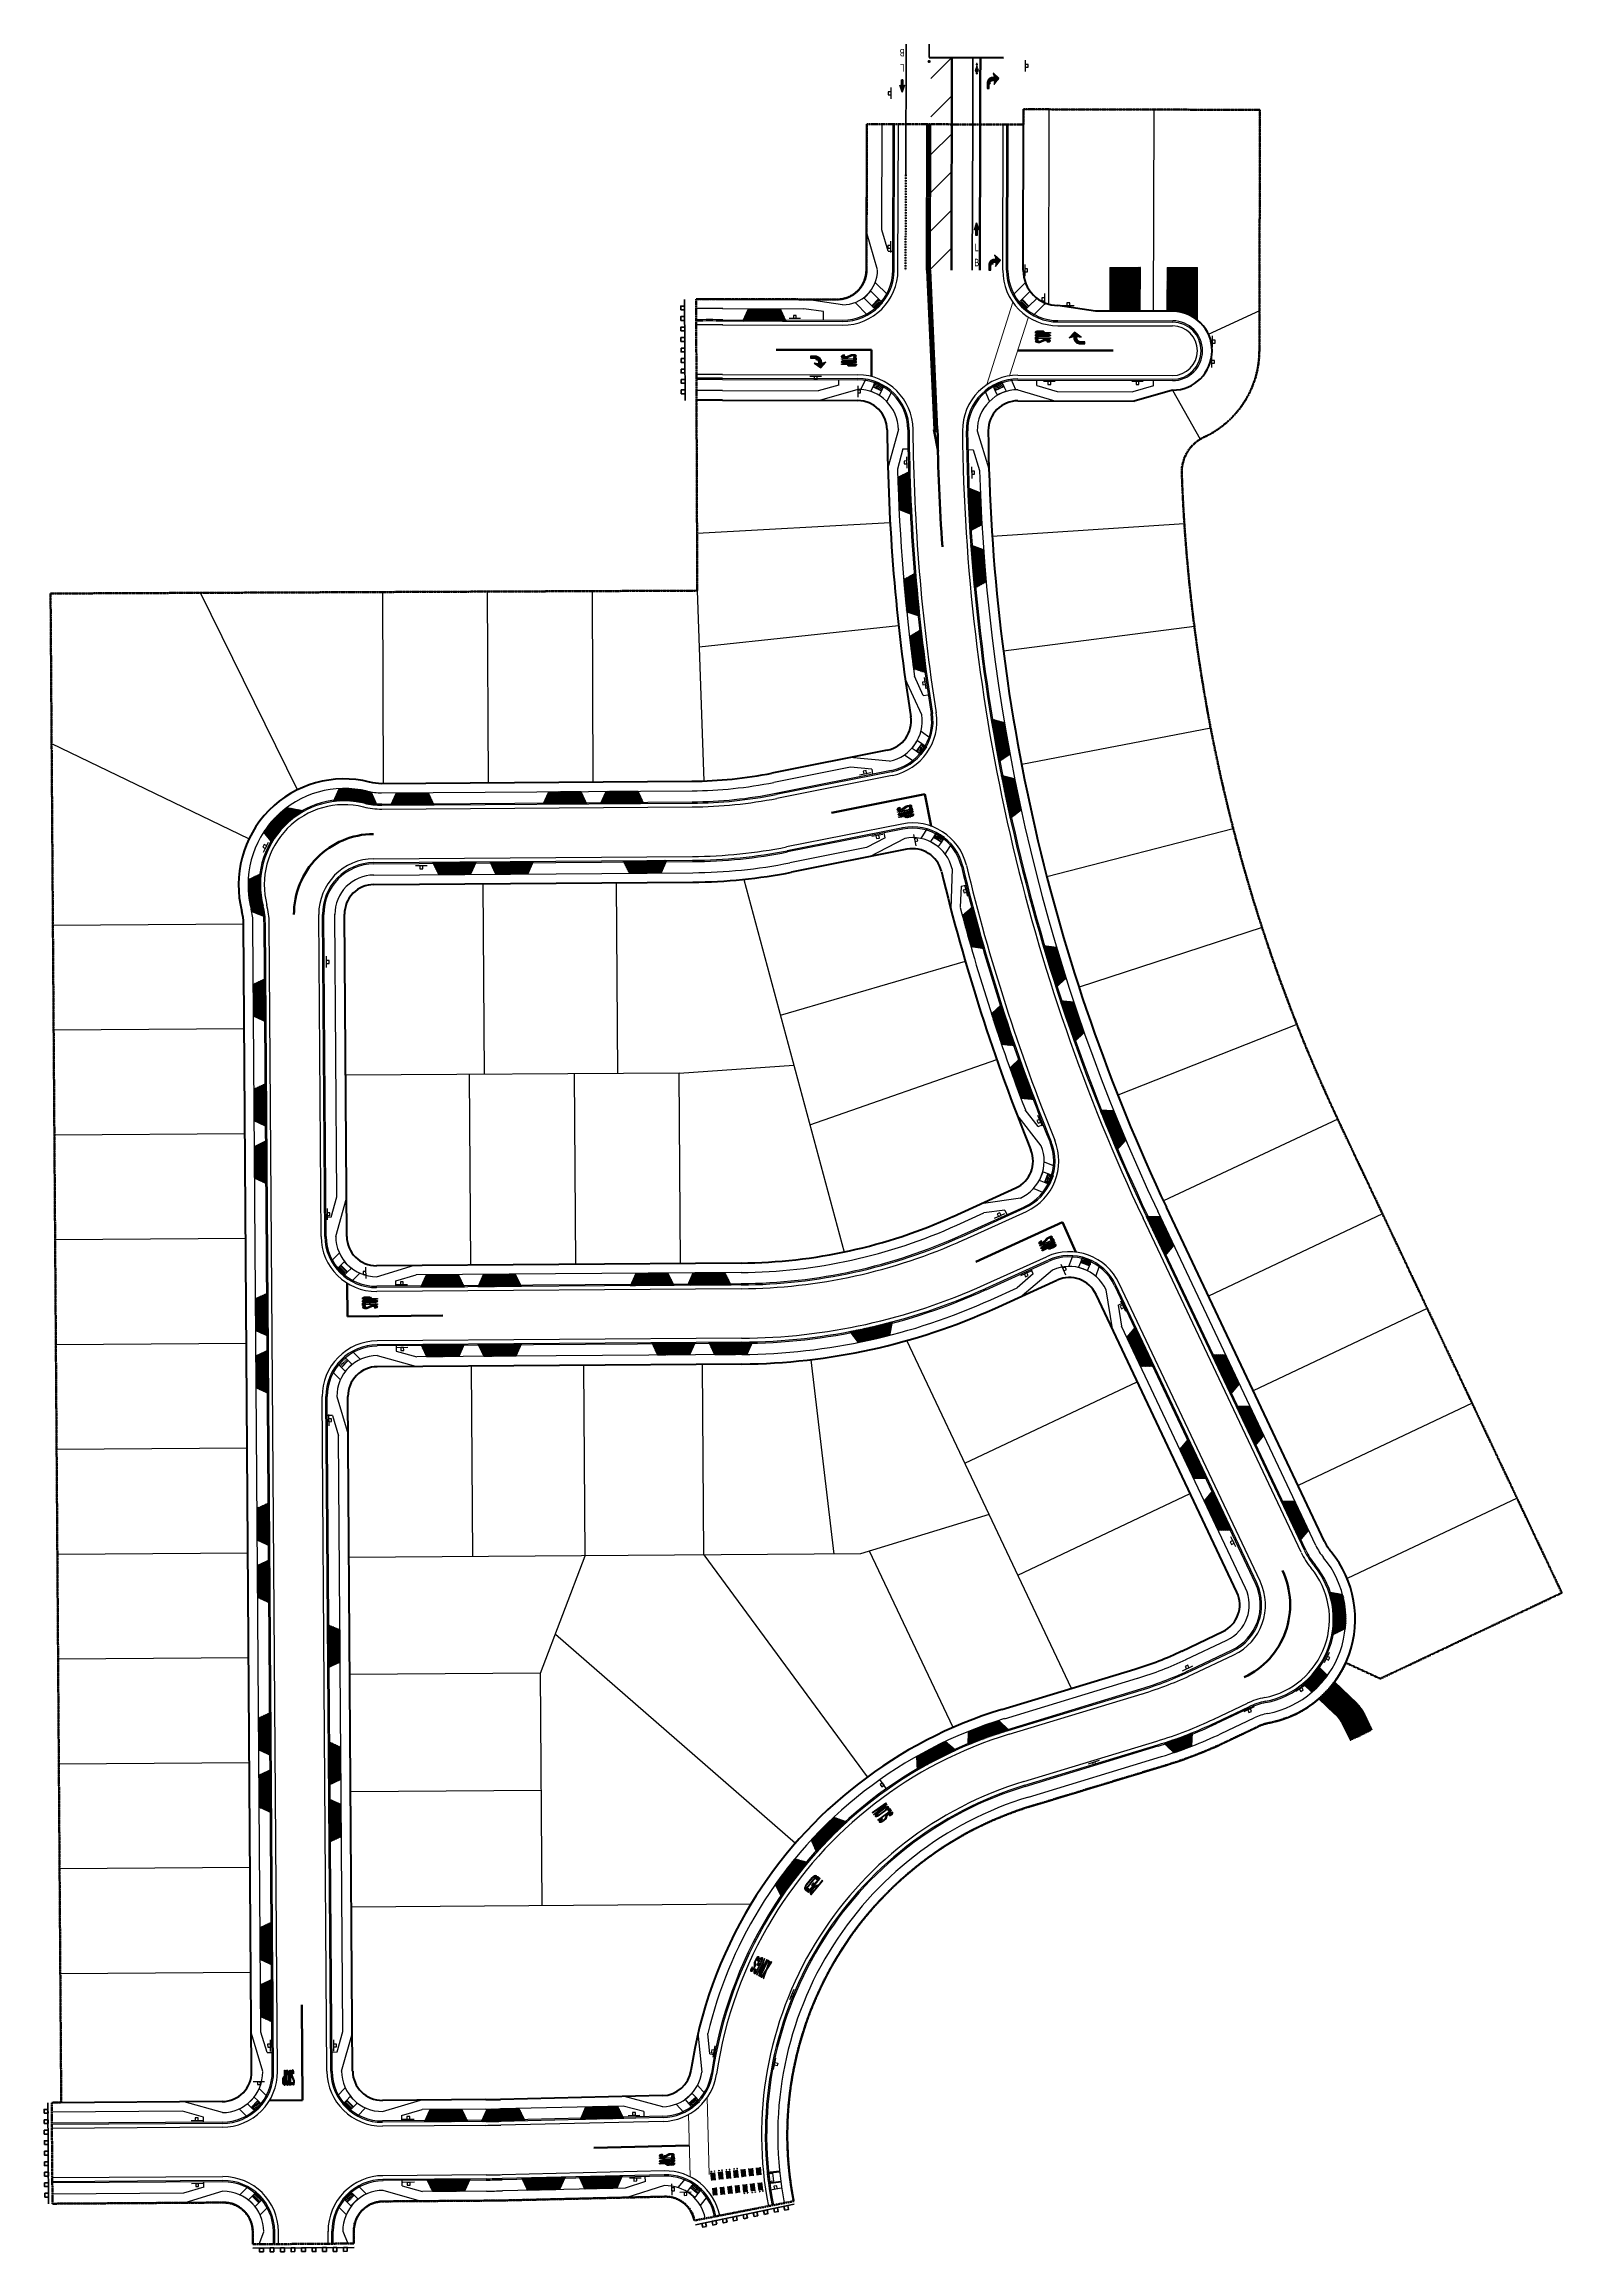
# Model space of a CAD drawing. Header units: feet. Extents: x 627 to 1424, y 217 to 1375.
import ezdxf
from ezdxf.enums import TextEntityAlignment as Align

# ---------------------------------------------------------------- set-up
doc = ezdxf.new("R2010")
doc.units = ezdxf.units.FT
doc.header["$MEASUREMENT"] = 0
doc.linetypes.add('HIDDEN2', pattern=[0.1875, 0.125, -0.0625])
doc.linetypes.add('PHANTOM2', pattern=[1.25, 0.625, -0.125, 0.125, -0.125, 0.125, -0.125])
for name, color, linetype, lineweight in [('C-ROAD-BARR', 7, 'Continuous', 35), ('C-ROAD-BLRD', 4, 'Continuous', 18), ('C-ROAD-DRWY', 1, 'Continuous', 18), ('C-ROAD-DRWY-PATT', 254, 'Continuous', 25), ('C-ROAD-RAMP', 2, 'Continuous', 25), ('C-ROAD-SIGN', 2, 'Continuous', 25), ('C-ROAD-STRP-12IN', 5, 'Continuous', 100), ('C-ROAD-STRP-34XW', 2, 'Continuous', 25), ('C-ROAD-STRP-4IN', 3, 'Continuous', 35), ('C-ROAD-STRP-D22', 4, 'Continuous', 50), ('C-ROAD-STRP-D23', 4, 'Continuous', 50), ('C-ROAD-STRP-D29', 3, 'Continuous', 35), ('C-ROAD-STRP-D35', 4, 'Continuous', 50), ('C-ROAD-STRP-D38', 230, 'Continuous', 50), ('C-ROAD-STRP-D38A', 4, 'Continuous', 50), ('C-ROAD-STRP-D39', 7, 'Continuous', 35), ('C-ROAD-STRP-D39A', 4, 'HIDDEN2', 50), ('C-ROAD-STRP-MRKG', 2, 'Continuous', 25), ('C-ROAD-STRP-XWLK', 1, 'Continuous', 18), ('V-BNDY-PHAS-LINE', 171, 'PHANTOM2', 100), ('V-PROP-LINE', 3, 'Continuous', 30), ('V-ROAD-ROW', 4, 'Continuous', 40), ('V-ROAD-SWLK', 6, 'Continuous', 25)]:
    doc.layers.add(name, color=color, linetype=linetype, lineweight=lineweight)
for name, color, linetype in [('V-ROAD-CURB-FOC', 103, 'Continuous'), ('V-ROAD-CURB-LIP', 1, 'Continuous'), ('V-ROAD-CURB-TBC', 2, 'Continuous')]:
    doc.layers.add(name, color=color, linetype=linetype)
doc.styles.add('BIKELANE', font='wood-d.shx', dxfattribs={"width": 0.7, "height": 4})
pattern_1 = [(350.340360058, (-6687745.93565, -2007619.90924), (0.49552946114, 0.67644331111), [0, -0.75])]
pattern_2 = [(134.911579968, (-6687747.27462, -2007626.33837), (-0.26557393521, -0.26475551918), [])]
pattern_3 = [(199.9955737985, (-6687745.62486, -2007625.92375), (0.128230331013, -0.352394639869), [])]
pattern_4 = [(42.415322789, (-6687748.25144, -2007624.2735), (-0.252937444082, 0.276853118785), [])]
pattern_5 = [(45, (1116.56703, 1365.008395), (-0.0441942, 0.0441942), [])]
pattern_6 = [(326.2185, (1082.86032, 972.94131), (0.0695034, 0.1038955), [])]
pattern_7 = [(339.4167, (1157.13536, 747.10674), (0.043946, 0.1170203), [])]
pattern_8 = [(135.4012, (794.31454, 714.67321), (-0.0877672, -0.0890052), [])]
pattern_9 = [(316.3282, (957.88072, 265.139), (0.0863158, 0.0904134), [])]
pattern_10 = [(225.4012, (755.55665, 304.145), (0.0890052, -0.0877672), [])]
pattern_11 = [(134.8635, (1147.31763, 1221.59275), (-0.0885987, -0.0881775), [])]
pattern_12 = [(314.8635, (1053.33572, 1209.07985), (0.0885987, 0.0881775), [])]
pattern_13 = [(171.4419, (1070.85088, 449.49772), (-0.0204616, -0.135969), [])]
pattern_14 = [(199.27541, (1131.57941, 349.05816), (0.0495164, -0.1415914), [])]
pattern_15 = [(185.47386, (1142.35942, 352.86219), (0.01430873, -0.14931597), [])]

msp = doc.modelspace()

# ---------------------------------------------------------------- texts
at = {"layer": 'C-ROAD-STRP-MRKG', "style": 'BIKELANE', "width": 0.7}
for s, p in [('B', (1077.4, 1373.8)), ('L', (1077.4, 1365.9))]:
    msp.add_text(s, height=4, rotation=179.8635, dxfattribs=at).set_placement(p, align=Align.BOTTOM_CENTER)
for s, p in [('L', (1116.5, 1265.2)), ('B', (1116.5, 1257.3))]:
    msp.add_text(s, height=4, dxfattribs=at).set_placement(p, align=Align.BOTTOM_CENTER)

# ---------------------------------------------------------------- blocks, each defined once
blk = doc.blocks.new('BOLLARD')
for p, q in [((-0.5, 0.1), (-0.1, 0.5)), ((-0.5, 0), (0, 0.5)), ((-0.5, -0.1), (0.1, 0.5)), ((-0.5, -0.1), (0.1, 0.5)), ((-0.5, -0.2), (0.2, 0.5)), ((-0.4, 0.2), (-0.2, 0.4)), ((-0.4, -0.3), (0.3, 0.4)), ((-0.4, -0.3), (0.3, 0.4)), ((-0.4, -0.4), (0.4, 0.4)), ((-0.3, -0.4), (0.4, 0.3)), ((-0.3, -0.4), (0.4, 0.3)), ((-0.2, -0.5), (0.5, 0.2)), ((-0.1, -0.5), (0.5, 0.1)), ((-0.1, -0.5), (0.5, 0.1)), ((0, -0.5), (0.5, 0)), ((0.1, -0.5), (0.5, -0.1)), ((0.2, -0.4), (0.4, -0.2))]:
    blk.add_line(p, q)
blk.add_circle((0, 0), 0.5)
blk = doc.blocks.new('SIGN')
blk.add_line((3, 0), (-3, 0))
blk.add_lwpolyline([(0.75, 0), (-0.75, 0), (-0.75, -1.5), (0.75, -1.5)], close=True)
at = {"flags": 1}
blk.add_attdef('CODE', text='', height=0.2, dxfattribs=at).set_placement((0, -0.75), align=Align.MIDDLE_CENTER)

# ---------------------------------------------------------------- hatches: boundary and pattern name
at = {"layer": 'C-ROAD-DRWY-PATT'}
h = msp.add_hatch(dxfattribs=at)
h.set_pattern_fill('ANSI31', color=256, scale=3, angle=269.7751, style=0)
h.set_pattern_definition([(314.775, (1209.3118, 1234.88613), (0.266204, 0.264122), [])])
h.paths.add_polyline_path([(1186.3, 1234.9, -0.000036), (1202.3, 1234.9), (1202.4, 1257.9, -0.000001), (1186.4, 1257.9)])
h = msp.add_hatch(dxfattribs=at)
h.set_pattern_fill('ANSI31', color=256, scale=3, angle=90.4493, style=0)
h.set_pattern_definition([(135.449339692, (-6687747.26052, -2007626.343), (-0.263077364462, -0.267236412765), [])])
h.paths.add_polyline_path([(993.6, 1229.7), (996.6, 1236.2, 0.000001), (1013.6, 1236.2), (1016.6, 1229.7, 0.000023)])
h = msp.add_hatch(dxfattribs=at)
h.set_pattern_fill('ANSI31', color=256, scale=3, angle=2.2291, style=0)
h.set_pattern_definition([(47.229, (1080.9958, 1124.99724), (-0.275278, 0.254651), [])])
h.paths.add_polyline_path([(1075.8, 1130.8), (1082.4, 1128.1, -0.000023), (1081.4, 1151), (1075.1, 1147.8, -0.000001)])
h = msp.add_hatch(dxfattribs=at)
h.set_pattern_fill('ANSI31', color=256, scale=3, angle=-2.5847, style=0)
h.set_pattern_definition(pattern_4)
h.paths.add_polyline_path([(1119.3, 1122.8), (1112.9, 1119.5, 0.000023), (1111.8, 1142.5), (1118.4, 1139.8, 0.000001)])
h = msp.add_hatch(dxfattribs=at)
h.set_pattern_fill('ANSI31', color=256, scale=3, angle=184.5808, style=0)
h.set_pattern_definition([(229.5808, (1114.64324, 1115.43397), (0.285495, -0.243141), [])])
h.paths.add_polyline_path([(1121.5, 1092.9), (1115.3, 1089.4, 0.000023), (1113.4, 1112.3), (1120.1, 1109.9, 0.000001)])
h = msp.add_hatch(dxfattribs=at)
h.set_pattern_fill('ANSI31', color=256, scale=3, angle=5.2475, style=0)
h.set_pattern_definition([(50.2475, (1085.35976, 1071.6274), (-0.288305, 0.2398024), [])])
h.paths.add_polyline_path([(1079.8, 1077.1), (1086.6, 1074.8, -0.000023), (1084.4, 1097.7), (1078.2, 1094.1, -0.000001)])
h = msp.add_hatch(dxfattribs=at)
h.set_pattern_fill('ANSI31', color=256, scale=3, angle=154.1237, style=0)
h.set_pattern_definition([(199.123704172, (-6687745.6415, -2007625.94112), (0.12285330424, -0.354305046023), [])])
h.paths.add_polyline_path([(1083.3, 1047.3), (1090.1, 1045.2, -0.000023), (1087.3, 1068), (1081.2, 1064.2, -0.000001)])
h = msp.add_hatch(dxfattribs=at)
h.set_pattern_fill('ANSI31', color=256, scale=3, angle=-2.5847, style=0)
h.set_pattern_definition(pattern_4)
h.paths.add_polyline_path([(1134, 1002.5), (1128.1, 998.4, 0.000023), (1124.1, 1021.1), (1131, 1019.2, 0.000001)])
h = msp.add_hatch(dxfattribs=at)
h.set_pattern_fill('ANSI31', color=256, scale=3, angle=191.6833, style=0)
h.set_pattern_definition([(236.6833, (1130.29702, 994.595), (0.313368, -0.2059747), [])])
h.paths.add_polyline_path([(1139.9, 973.1), (1134.1, 968.8, 0.000023), (1129.4, 991.4), (1136.4, 989.7, 0.000001)])
h = msp.add_hatch(dxfattribs=at)
h.set_pattern_fill('ANSI31', color=256, scale=3, angle=-89.6872, style=0)
h.set_pattern_definition([(315.3128, (805.90248, 977.16177), (0.2637133, 0.266609), [])])
h.paths.add_polyline_path([(811.9, 982.2), (808.9, 975.7, -0.000023), (831.9, 975.8), (828.9, 982.3, -0.000001)])
h = msp.add_hatch(dxfattribs=at)
h.set_pattern_fill('ANSI31', color=256, scale=3, angle=89.9116, style=0)
h.set_pattern_definition(pattern_2)
h.paths.add_polyline_path([(908.9, 982.9), (911.9, 976.4, 0.000023), (888.9, 976.2), (891.9, 982.8, 0.000001)])
h = msp.add_hatch(dxfattribs=at)
h.set_pattern_fill('ANSI31', color=256, scale=3, angle=-89.6872, style=0)
h.set_pattern_definition([(315.3128, (915.9002, 977.9321), (0.2637133, 0.266609), [])])
h.paths.add_polyline_path([(921.9, 983), (918.9, 976.5, -0.000023), (941.9, 976.6), (938.9, 983.1, -0.000001)])
h = msp.add_hatch(dxfattribs=at)
h.set_pattern_fill('ANSI31', color=256, scale=3, angle=90.3128, style=0)
h.set_pattern_definition([(135.3128, (857.0443, 944.5191), (-0.2637133, -0.266609), [])])
h.paths.add_polyline_path([(851.1, 939.5), (854, 946, -0.000023), (831, 945.8), (834.1, 939.4, -0.000001)])
h = msp.add_hatch(dxfattribs=at)
h.set_pattern_fill('ANSI31', color=256, scale=3, angle=89.9116, style=0)
h.set_pattern_definition(pattern_2)
h.paths.add_polyline_path([(864.1, 939.6), (861, 946, 0.000023), (884, 946.2), (881.1, 939.7, 0.000001)])
h = msp.add_hatch(dxfattribs=at)
h.set_pattern_fill('ANSI31', color=256, scale=3, angle=89.9116, style=0)
h.set_pattern_definition(pattern_2)
h.paths.add_polyline_path([(934.1, 940.1), (931, 946.5, 0.000023), (954, 946.7), (951.1, 940.2, 0.000001)])
h = msp.add_hatch(dxfattribs=at)
h.set_pattern_fill('ANSI31', color=256, scale=3, angle=-2.5847, style=0)
h.set_pattern_definition(pattern_4)
h.paths.add_polyline_path([(1163.4, 884.9), (1158.1, 880.1, 0.000023), (1151.3, 902.1), (1158.4, 901.2, 0.000001)])
h = msp.add_hatch(dxfattribs=at)
h.set_pattern_fill('ANSI31', color=256, scale=3, angle=0.3128, style=0)
h.set_pattern_definition([(45.3128, (742.2174, 858.8862), (-0.266609, 0.2637133), [])])
h.paths.add_polyline_path([(737.2, 864.9), (743.7, 861.9, -0.000023), (743.5, 884.9), (737.1, 881.9, -0.000001)])
h = msp.add_hatch(dxfattribs=at)
h.set_pattern_fill('ANSI31', color=256, scale=3, angle=198.7859, style=0)
h.set_pattern_definition([(243.786, (1160.77197, 876.61886), (0.336431, -0.1656473), [])])
h.paths.add_polyline_path([(1172.9, 856.5), (1167.8, 851.5, 0.000023), (1160.3, 873.3), (1167.4, 872.6, 0.000001)])
h = msp.add_hatch(dxfattribs=at)
h.set_pattern_fill('ANSI31', color=256, scale=3, angle=0.3128, style=0)
h.set_pattern_definition([(45.3128, (742.60752, 803.88758), (-0.266609, 0.2637133), [])])
h.paths.add_polyline_path([(737.6, 809.9), (744.1, 806.9, -0.000023), (743.9, 829.9), (737.4, 826.9, -0.000001)])
h = msp.add_hatch(dxfattribs=at)
h.set_pattern_fill('ANSI31', color=256, scale=3, angle=202.3951, style=0)
h.set_pattern_definition([(247.3951, (1181.42982, 819.27423), (0.3461916, -0.14414), [])])
h.paths.add_polyline_path([(1188.3, 815.6), (1181.2, 815.9, -0.000023), (1190, 794.7), (1194.8, 799.9, -0.000001)])
h = msp.add_hatch(dxfattribs=at)
h.set_pattern_fill('ANSI31', color=256, scale=3, angle=89.9116, style=0)
h.set_pattern_definition(pattern_2)
h.paths.add_polyline_path([(737.7, 796.9), (744.1, 799.9, 0.000023), (744.3, 776.9), (737.8, 779.9, 0.000001)])
h = msp.add_hatch(dxfattribs=at)
h.set_pattern_fill('ANSI31', color=256, scale=3, angle=205.3927, style=0)
h.set_pattern_definition([(250.3927, (1205.59833, 763.3008), (0.3532555, -0.1258394), [])])
h.paths.add_polyline_path([(1212.7, 760), (1205.5, 759.9, -0.000023), (1215.4, 739.2), (1220, 744.7, -0.000001)])
h = msp.add_hatch(dxfattribs=at)
h.set_pattern_fill('ANSI31', color=256, scale=3, angle=89.9116, style=0)
h.set_pattern_definition(pattern_2)
h.paths.add_polyline_path([(954.6, 730.2), (957.7, 723.7, 0.000023), (934.7, 723.6), (937.6, 730.1, 0.000001)])
h = msp.add_hatch(dxfattribs=at)
h.set_pattern_fill('ANSI31', color=256, scale=3, angle=-89.6872, style=0)
h.set_pattern_definition([(315.3128, (961.6699, 725.24643), (0.2637133, 0.266609), [])])
h.paths.add_polyline_path([(967.6, 730.3), (964.7, 723.8, -0.000023), (987.7, 723.9), (984.6, 730.4, -0.000001)])
h = msp.add_hatch(dxfattribs=at)
h.set_pattern_fill('ANSI31', color=256, scale=3, angle=0.3128, style=0)
h.set_pattern_definition([(45.3128, (743.38777, 693.89034), (-0.266609, 0.2637133), [])])
h.paths.add_polyline_path([(738.3, 699.9), (744.9, 696.9, -0.000023), (744.7, 719.9), (738.2, 716.9, -0.000001)])
h = msp.add_hatch(dxfattribs=at)
h.set_pattern_fill('ANSI31', color=256, scale=3, angle=89.9116, style=0)
h.set_pattern_definition(pattern_2)
h.paths.add_polyline_path([(844.6, 729.4), (847.7, 722.9, 0.000023), (824.7, 722.8), (827.6, 729.3, 0.000001)])
h = msp.add_hatch(dxfattribs=at)
h.set_pattern_fill('ANSI31', color=256, scale=3, angle=-89.6872, style=0)
h.set_pattern_definition([(315.3128, (851.6726, 724.4761), (0.2637133, 0.266609), [])])
h.paths.add_polyline_path([(857.6, 729.5), (854.7, 723, -0.000023), (877.7, 723.2), (874.6, 729.6, -0.000001)])
h = msp.add_hatch(dxfattribs=at)
h.set_pattern_fill('ANSI31', color=256, scale=3, angle=25.2288, style=0)
h.set_pattern_definition([(70.2288, (1209.54957, 677.9495), (-0.352894, 0.126849), [])])
h.paths.add_polyline_path([(1202.5, 681.2), (1209.6, 681.3, -0.000023), (1199.8, 702.1), (1195.2, 696.6, -0.000001)])
h = msp.add_hatch(dxfattribs=at)
h.set_pattern_fill('ANSI31', color=256, scale=3, angle=89.9116, style=0)
h.set_pattern_definition(pattern_2)
h.paths.add_polyline_path([(738.4, 686.9), (744.9, 689.9, 0.000023), (745.1, 666.9), (738.6, 669.9, 0.000001)])
h = msp.add_hatch(dxfattribs=at)
h.set_pattern_fill('ANSI31', color=256, scale=3, angle=90.3128, style=0)
h.set_pattern_definition([(135.3128, (850.81625, 691.46926), (-0.2637133, -0.266609), [])])
h.paths.add_polyline_path([(844.9, 686.4), (847.8, 692.9, -0.000023), (824.8, 692.8), (827.9, 686.3, -0.000001)])
h = msp.add_hatch(dxfattribs=at)
h.set_pattern_fill('ANSI31', color=256, scale=3, angle=89.9116, style=0)
h.set_pattern_definition(pattern_2)
h.paths.add_polyline_path([(857.9, 686.5), (854.8, 693, 0.000023), (877.8, 693.2), (874.9, 686.6, 0.000001)])
h = msp.add_hatch(dxfattribs=at)
h.set_pattern_fill('ANSI31', color=256, scale=3, angle=90.3128, style=0)
h.set_pattern_definition([(135.3128, (971.98327, 692.3178), (-0.2637133, -0.266609), [])])
h.paths.add_polyline_path([(966, 687.3), (969, 693.8, -0.000023), (946, 693.6), (949, 687.2, -0.000001)])
h = msp.add_hatch(dxfattribs=at)
h.set_pattern_fill('ANSI31', color=256, scale=3, angle=154.9956, style=0)
h.set_pattern_definition(pattern_3)
h.paths.add_polyline_path([(1254.3, 672.1), (1249.8, 666.6, 0.000023), (1239.9, 687.4), (1247.1, 687.5, 0.000001)])
h = msp.add_hatch(dxfattribs=at)
h.set_pattern_fill('ANSI31', color=256, scale=3, angle=-154.7712, style=0)
h.set_pattern_definition([(250.2288, (1252.8181, 663.65508), (0.352894, -0.126849), [])])
h.paths.add_polyline_path([(1259.9, 660.4), (1252.7, 660.3, -0.000023), (1262.6, 639.5), (1267.2, 645, -0.000001)])
h = msp.add_hatch(dxfattribs=at)
h.set_pattern_fill('ANSI31', color=256, scale=3, angle=25.2288, style=0)
h.set_pattern_definition([(70.2288, (1237.34553, 619.1925), (-0.352894, 0.126849), [])])
h.paths.add_polyline_path([(1230.3, 622.5), (1237.4, 622.5, -0.000023), (1227.6, 643.3), (1223, 637.8, -0.000001)])
h = msp.add_hatch(dxfattribs=at)
h.set_pattern_fill('ANSI31', color=256, scale=3, angle=154.9956, style=0)
h.set_pattern_definition(pattern_3)
h.paths.add_polyline_path([(1235.8, 610.7), (1240.4, 616.2, 0.000023), (1250.2, 595.4), (1243.1, 595.4, 0.000001)])
h = msp.add_hatch(dxfattribs=at)
h.set_pattern_fill('ANSI31', color=256, scale=3, angle=0.3128, style=0)
h.set_pattern_definition([(45.3128, (744.168, 583.8931), (-0.266609, 0.2637133), [])])
h.paths.add_polyline_path([(739.1, 589.9), (745.6, 586.9, -0.000023), (745.5, 609.9), (739, 606.9, -0.000001)])
h = msp.add_hatch(dxfattribs=at)
h.set_pattern_fill('ANSI31', color=256, scale=3, angle=-154.7712, style=0)
h.set_pattern_definition([(250.2288, (1276.33775, 613.93762), (0.352894, -0.126849), [])])
h.paths.add_polyline_path([(1283.4, 610.7), (1276.3, 610.6, -0.000023), (1286.1, 589.8), (1290.7, 595.3, -0.000001)])
h = msp.add_hatch(dxfattribs=at)
h.set_pattern_fill('ANSI31', color=256, scale=3, angle=89.9116, style=0)
h.set_pattern_definition(pattern_2)
h.paths.add_polyline_path([(739.2, 576.9), (745.7, 579.9, 0.000023), (745.9, 556.9), (739.3, 559.9, 0.000001)])
h = msp.add_hatch(dxfattribs=at)
h.set_pattern_fill('ANSI31', color=256, scale=3, angle=89.9116, style=0)
h.set_pattern_definition(pattern_2)
h.paths.add_polyline_path([(782.6, 526), (776.1, 522.9, 0.000023), (775.9, 545.9), (782.5, 543, 0.000001)])
h = msp.add_hatch(dxfattribs=at)
h.set_pattern_fill('ANSI31', color=256, scale=3, angle=0.3128, style=0)
h.set_pattern_definition([(45.3128, (744.94825, 473.89588), (-0.266609, 0.2637133), [])])
h.paths.add_polyline_path([(739.9, 479.9), (746.4, 476.9, -0.000023), (746.3, 499.9), (739.8, 496.9, -0.000001)])
h = msp.add_hatch(dxfattribs=at)
h.set_pattern_fill('ANSI31', color=256, scale=3, angle=89.9116, style=0)
h.set_pattern_definition(pattern_2)
h.paths.add_polyline_path([(783, 464.5), (776.5, 461.4, 0.000023), (776.4, 484.4), (782.9, 481.5, 0.000001)])
h = msp.add_hatch(dxfattribs=at)
h.set_pattern_fill('ANSI31', color=256, scale=3, angle=89.9116, style=0)
h.set_pattern_definition(pattern_2)
h.paths.add_polyline_path([(740, 466.9), (746.5, 469.9, 0.000023), (746.6, 446.9), (740.1, 449.9, 0.000001)])
h = msp.add_hatch(dxfattribs=at)
h.set_pattern_fill('ANSI31', color=256, scale=3, angle=180.3128, style=0)
h.set_pattern_definition([(225.3128, (778.06565, 457.45407), (0.266609, -0.2637133), [])])
h.paths.add_polyline_path([(783.1, 451.5), (776.6, 454.4, -0.000023), (776.7, 431.4), (783.2, 434.5, -0.000001)])
h = msp.add_hatch(dxfattribs=at)
h.set_pattern_fill('ANSI31', color=256, scale=3, angle=0.3128, style=0)
h.set_pattern_definition([(45.3128, (745.7285, 363.89864), (-0.266609, 0.2637133), [])])
h.paths.add_polyline_path([(740.7, 369.9), (747.2, 366.9, -0.000023), (747, 389.9), (740.6, 386.9, -0.000001)])
h = msp.add_hatch(dxfattribs=at)
h.set_pattern_fill('ANSI31', color=256, scale=3, angle=89.9116, style=0)
h.set_pattern_definition(pattern_2)
h.paths.add_polyline_path([(740.8, 356.9), (747.3, 359.9, 0.000023), (747.4, 336.9), (740.9, 339.9, 0.000001)])
h = msp.add_hatch(dxfattribs=at)
h.set_pattern_fill('ANSI31', color=256, scale=3, angle=89.9116, style=0)
h.set_pattern_definition(pattern_2)
h.paths.add_polyline_path([(846.5, 291.4), (849.6, 285, 0.000023), (826.6, 284.8), (829.5, 291.3, 0.000001)])
h = msp.add_hatch(dxfattribs=at)
h.set_pattern_fill('ANSI31', color=256, scale=3, angle=-88.7602, style=0)
h.set_pattern_definition([(316.2398, (905.31912, 287.52705), (0.259366, 0.27084), [])])
h.paths.add_polyline_path([(911.2, 292.7), (908.4, 286.1, -0.000023), (931.3, 286.6), (928.2, 293.1, -0.000001)])
h = msp.add_hatch(dxfattribs=at)
h.set_pattern_fill('ANSI31', color=256, scale=3, angle=89.9116, style=0)
h.set_pattern_definition(pattern_2)
h.paths.add_polyline_path([(850.9, 255), (847.9, 248.4, 0.000001), (830.9, 248.3), (827.9, 254.8, 0.000023)])
h = msp.add_hatch(dxfattribs=at)
h.set_pattern_fill('ANSI31', color=256, scale=3, angle=88.9846, style=0)
h.set_pattern_definition([(133.9846364907, (-6687747.29882, -2007626.3301), (-0.26982226606, -0.260424547112), [])])
h.paths.add_polyline_path([(900.7, 255.9), (897.8, 249.3, 0.000001), (880.8, 248.9), (877.7, 255.4, 0.000023)])
h = msp.add_hatch(dxfattribs=at)
h.set_pattern_fill('ANSI31', color=256, scale=3, angle=-88.7602, style=0)
h.set_pattern_definition([(316.2398, (904.64625, 257.5034), (0.259366, 0.27084), [])])
h.paths.add_polyline_path([(907.7, 256.1), (910.8, 249.6, -0.000001), (927.8, 250), (930.7, 256.6, -0.000023)])
at = {"layer": 'C-ROAD-RAMP'}
h = msp.add_hatch(dxfattribs=at)
h.set_pattern_fill('DOTS', color=256, scale=12, angle=404.8635, style=0)
h.set_pattern_definition([(44.8635, (1042.6659, 1260.1488), (-0.263269, 0.796125), [0, -0.75])])
edge = h.paths.add_edge_path()
edge.add_line((1064.9, 1241.4), (1067, 1239.3))
edge.add_arc((1464.6, 836.2), 566.2, 134.6105, 135.1165)
edge.add_line((1063.4, 1235.7), (1061.4, 1237.8))
edge.add_line((1061.4, 1237.8), (1064.9, 1241.4))
h = msp.add_hatch(dxfattribs=at)
h.set_pattern_fill('DOTS', color=256, scale=12, angle=314.8635, style=0)
h.set_pattern_definition([(314.8635, (1162.7366, 1259.8627), (0.796125, 0.263269), [0, -0.75])])
edge = h.paths.add_edge_path()
edge.add_line((1143.9, 1237.6), (1141.9, 1235.6))
edge.add_arc((738.8, 837.9), 566.2, 44.6105, 45.1165)
edge.add_line((1138.3, 1239.1), (1140.4, 1241.2))
edge.add_line((1140.4, 1241.2), (1143.9, 1237.6))
h = msp.add_hatch(dxfattribs=at)
h.set_pattern_fill('DOTS', color=256, scale=12, angle=514.6802, style=0)
h.set_pattern_definition([(154.6802, (1051.9128, 1168.0662), (-0.659728, -0.517575), [0, -0.75])])
edge = h.paths.add_edge_path()
edge.add_line((1062.1, 1195.3), (1063.3, 1198))
edge.add_arc((1307.7, 1708.7), 566.2, 244.4272, 244.9332)
edge.add_line((1067.8, 1195.9), (1066.6, 1193.2))
edge.add_line((1066.6, 1193.2), (1062.1, 1195.3))
h = msp.add_hatch(dxfattribs=at)
h.set_pattern_fill('DOTS', color=256, scale=12, angle=563.4387, style=0)
h.set_pattern_definition([(203.4387, (1140.0449, 1167.7983), (-0.045731, -0.837278), [0, -0.75])])
edge = h.paths.add_edge_path()
edge.add_line((1126.2, 1193.4), (1125, 1196.1))
edge.add_arc((902.1, 1716.6), 566.2, 293.1857, 293.6917)
edge.add_line((1129.6, 1198.1), (1130.8, 1195.4))
edge.add_line((1130.8, 1195.4), (1126.2, 1193.4))
h = msp.add_hatch(dxfattribs=at)
h.set_pattern_fill('DOTS', color=256, scale=12, angle=415.0635, style=0)
h.set_pattern_definition([(55.0635, (1062.4868, 1022.63356), (-0.40009, 0.736922), [0, -0.75])])
edge = h.paths.add_edge_path()
edge.add_line((1087.7, 1008.1), (1090.1, 1006.4))
edge.add_arc((1552.8, 680.1), 566.2, 144.8105, 145.3165)
edge.add_line((1087.2, 1002.3), (1084.8, 1004))
edge.add_line((1084.8, 1004), (1087.7, 1008.1))
h = msp.add_hatch(dxfattribs=at)
h.set_pattern_fill('DOTS', color=256, scale=12, angle=450, style=0)
h.set_pattern_definition([(90, (-6687751.7746, -2007624.83835), (-0.75, 0.375), [0, -0.75])])
edge = h.paths.add_edge_path()
edge.add_line((1098, 956.2), (1099.6, 958.7))
edge.add_arc((1402.7, 1436.9), 566.2, 237.1205, 237.6265, ccw=False)
edge.add_line((1095.3, 961.4), (1093.8, 958.9))
edge.add_line((1093.8, 958.9), (1098, 956.2))
h = msp.add_hatch(dxfattribs=at)
h.set_pattern_fill('DOTS', color=256, scale=12, angle=428.2617, style=0)
h.set_pattern_definition([(68.2617, (1125.9745, 790.8439), (-0.557776, 0.626108), [0, -0.75])])
edge = h.paths.add_edge_path()
edge.add_line((1153.8, 782.4), (1156.6, 781.3))
edge.add_arc((1681.6, 569.3), 566.2, 158.0087, 158.5147)
edge.add_line((1154.7, 776.7), (1152, 777.8))
edge.add_line((1152, 777.8), (1153.8, 782.4))
h = msp.add_hatch(dxfattribs=at)
h.set_pattern_fill('DOTS', color=256, scale=12, angle=315.4038, style=0)
h.set_pattern_definition([(315.4038, (805.0044, 753.1857), (0.793606, 0.270765), [0, -0.75])])
edge = h.paths.add_edge_path()
edge.add_line((786.4, 730.8), (784.4, 728.7))
edge.add_arc((385.1, 327.3), 566.2, 45.1508, 45.6568)
edge.add_line((780.8, 732.2), (782.9, 734.3))
edge.add_line((782.9, 734.3), (786.4, 730.8))
h = msp.add_hatch(dxfattribs=at)
h.set_pattern_fill('DOTS', color=256, scale=12, angle=463.903, style=0)
h.set_pattern_definition([(103.902985036, (-6687751.62814, -2007626.03974), (-0.81813245423, 0.18380502534), [0, -0.75])])
edge = h.paths.add_edge_path()
edge.add_line((1175.7, 734), (1176.7, 736.8))
edge.add_arc((1369.2, 1269.3), 566.2, 249.614, 250.12, ccw=False)
edge.add_line((1172, 738.5), (1171, 735.8))
edge.add_line((1171, 735.8), (1175.7, 734))
h = msp.add_hatch(dxfattribs=at)
h.set_pattern_fill('DOTS', color=256, scale=12, angle=350.3404, style=0)
h.set_pattern_definition(pattern_1)
edge = h.paths.add_edge_path()
edge.add_line((786.7, 684.3), (784.7, 686.3))
edge.add_arc((379.8, 1082.1), 566.2, 315.1457, 315.6517, ccw=False)
edge.add_line((781.1, 682.8), (783.2, 680.7))
edge.add_line((783.2, 680.7), (786.7, 684.3))
h = msp.add_hatch(dxfattribs=at)
h.set_pattern_fill('DOTS', color=256, scale=12, angle=350.3404, style=0)
h.set_pattern_definition(pattern_1)
edge = h.paths.add_edge_path()
edge.add_line((735.9, 292.4), (738, 290.3))
edge.add_arc((1143, -105.4), 566.2, 135.156, 135.662, ccw=False)
edge.add_line((741.5, 293.9), (739.4, 296))
edge.add_line((739.4, 296), (735.9, 292.4))
h = msp.add_hatch(dxfattribs=at)
h.set_pattern_fill('DOTS', color=256, scale=12, angle=315.4038, style=0)
h.set_pattern_definition([(315.4038, (808.1112, 315.1967), (0.793606, 0.270765), [0, -0.75])])
edge = h.paths.add_edge_path()
edge.add_line((789.5, 292.8), (787.5, 290.7))
edge.add_arc((388.2, -110.7), 566.2, 45.1508, 45.6568)
edge.add_line((783.9, 294.2), (786, 296.3))
edge.add_line((786, 296.3), (789.5, 292.8))
h = msp.add_hatch(dxfattribs=at)
h.set_pattern_fill('DOTS', color=256, scale=12, angle=354.2765, style=0)
h.set_pattern_definition([(354.276549648, (-6687746.276, -2007619.8633), (0.44792581635, 0.708863501), [0, -0.75])])
edge = h.paths.add_edge_path()
edge.add_line((965.3, 294.5), (967.3, 292.3))
edge.add_arc((1344.1, -130.3), 566.2, 131.2198, 131.7258, ccw=False)
edge.add_line((971, 295.6), (969.1, 297.8))
edge.add_line((969.1, 297.8), (965.3, 294.5))
h = msp.add_hatch(dxfattribs=at)
h.set_pattern_fill('DOTS', color=256, scale=12, angle=495.3935, style=0)
h.set_pattern_definition([(135.3935, (717.67974, 223.498), (-0.793655, -0.270622), [0, -0.75])])
edge = h.paths.add_edge_path()
edge.add_line((736.3, 245.9), (738.3, 248))
edge.add_arc((1137.7, 649.3), 566.2, 225.1405, 225.6465)
edge.add_line((741.9, 244.5), (739.8, 242.4))
edge.add_line((739.8, 242.4), (736.3, 245.9))
h = msp.add_hatch(dxfattribs=at)
h.set_pattern_fill('DOTS', color=256, scale=12, angle=350.3404, style=0)
h.set_pattern_definition(pattern_1)
edge = h.paths.add_edge_path()
edge.add_line((789.9, 246.3), (787.8, 248.3))
edge.add_arc((382.9, 644.1), 566.2, 315.1457, 315.6517, ccw=False)
edge.add_line((784.3, 244.8), (786.3, 242.7))
edge.add_line((786.3, 242.7), (789.9, 246.3))
h = msp.add_hatch(dxfattribs=at)
h.set_pattern_fill('DOTS', color=256, scale=12, angle=501.1836, style=0)
h.set_pattern_definition([(141.1836, (950.1045, 226.22656), (-0.762305, -0.349309), [0, -0.75])])
edge = h.paths.add_edge_path()
edge.add_line((966.3, 250.4), (968.2, 252.7))
edge.add_arc((1325, 692.3), 566.2, 230.9306, 231.4366)
edge.add_line((972.1, 249.5), (970.2, 247.3))
edge.add_line((970.2, 247.3), (966.3, 250.4))
at = {"layer": 'C-ROAD-STRP-34XW'}
h = msp.add_hatch(color=256, dxfattribs=at)
h.dxf.hatch_style = 1
h.paths.add_polyline_path([(977.6, 254.1), (979.5, 254.3), (979.1, 258.3), (977.1, 258.1)])
h = msp.add_hatch(color=256, dxfattribs=at)
h.dxf.hatch_style = 1
h.paths.add_polyline_path([(981.5, 254.6), (983.5, 254.8), (983.1, 258.8), (981.1, 258.5)])
h = msp.add_hatch(color=256, dxfattribs=at)
h.dxf.hatch_style = 1
h.paths.add_polyline_path([(985.5, 255), (987.5, 255.2), (987.1, 259.2), (985.1, 259)])
h = msp.add_hatch(color=256, dxfattribs=at)
h.dxf.hatch_style = 1
h.paths.add_polyline_path([(989.5, 255.4), (991.5, 255.7), (991, 259.6), (989, 259.4)])
h = msp.add_hatch(color=256, dxfattribs=at)
h.dxf.hatch_style = 1
h.paths.add_polyline_path([(993.5, 255.9), (995.4, 256.1), (995, 260.1), (993, 259.9)])
h = msp.add_hatch(color=256, dxfattribs=at)
h.dxf.hatch_style = 1
h.paths.add_polyline_path([(997.4, 256.3), (999.4, 256.6), (999, 260.5), (997, 260.3)])
h = msp.add_hatch(color=256, dxfattribs=at)
h.dxf.hatch_style = 1
h.paths.add_polyline_path([(1001.4, 256.8), (1003.4, 257), (1003, 261), (1001, 260.7)])
h = msp.add_hatch(color=256, dxfattribs=at)
h.dxf.hatch_style = 1
h.paths.add_polyline_path([(978.4, 246.2), (980.4, 246.4), (980, 250.4), (978, 250.1)])
h = msp.add_hatch(color=256, dxfattribs=at)
h.dxf.hatch_style = 1
h.paths.add_polyline_path([(982.4, 246.6), (984.4, 246.8), (983.9, 250.8), (982, 250.6)])
h = msp.add_hatch(color=256, dxfattribs=at)
h.dxf.hatch_style = 1
h.paths.add_polyline_path([(986.4, 247.1), (988.4, 247.3), (987.9, 251.3), (985.9, 251)])
h = msp.add_hatch(color=256, dxfattribs=at)
h.dxf.hatch_style = 1
h.paths.add_polyline_path([(990.3, 247.5), (992.3, 247.7), (991.9, 251.7), (989.9, 251.5)])
h = msp.add_hatch(color=256, dxfattribs=at)
h.dxf.hatch_style = 1
h.paths.add_polyline_path([(994.3, 247.9), (996.3, 248.2), (995.9, 252.1), (993.9, 251.9)])
h = msp.add_hatch(color=256, dxfattribs=at)
h.dxf.hatch_style = 1
h.paths.add_polyline_path([(998.3, 248.4), (1000.3, 248.6), (999.8, 252.6), (997.9, 252.4)])
h = msp.add_hatch(color=256, dxfattribs=at)
h.dxf.hatch_style = 1
h.paths.add_polyline_path([(1002.3, 248.8), (1004.3, 249), (1003.8, 253), (1001.8, 252.8)])
at = {"layer": 'C-ROAD-STRP-MRKG'}
h = msp.add_hatch(dxfattribs=at)
h.set_pattern_fill('ANSI31', color=256, angle=269.8635, style=0)
h.set_pattern_definition([(314.8635, (1077.4101, 1373.76352), (0.0885987, 0.0881775), [])])
h.paths.add_polyline_path([(1078.6, 1353.5), (1077.7, 1352.9), (1077.7, 1356.4), (1077.1, 1356.4), (1077.1, 1352.9), (1076.2, 1353.5), (1077.4, 1349.8)])
h = msp.add_hatch(dxfattribs=at)
h.set_pattern_fill('ANSI31', color=256, scale=0.5, style=0)
h.set_pattern_definition(pattern_5)
edge = h.paths.add_edge_path()
edge.add_ellipse((1116.1, 1361.4), major_axis=(0, 0.706), ratio=0.376846, start_angle=270, end_angle=450, ccw=False)
edge.add_ellipse((1116.1, 1361.4), major_axis=(0, 0.706), ratio=0.376847, start_angle=90, end_angle=270)
edge = h.paths.add_edge_path(flags=16)
edge.add_ellipse((1116.1, 1361.4), major_axis=(0, 0.473), ratio=0.302717, start_angle=270, end_angle=450, ccw=False)
edge.add_ellipse((1116.1, 1361.4), major_axis=(0, 0.473), ratio=0.302717, start_angle=90, end_angle=270, ccw=False)
h = msp.add_hatch(dxfattribs=at)
h.set_pattern_fill('ANSI31', color=256, scale=0.5, style=0)
h.set_pattern_definition(pattern_5)
h.paths.add_polyline_path([(1116.3, 1362.5), (1116.6, 1361.1), (1116.7, 1361.2), (1116.4, 1362.3), (1116.6, 1362.1), (1116.6, 1361.8), (1116.7, 1361.8), (1116.7, 1362.3), (1116.5, 1362.5), (1116.6, 1362.9), (1116.8, 1362.5), (1116.9, 1362.6), (1116.7, 1363.1), (1116.5, 1363.4)])
h = msp.add_hatch(dxfattribs=at)
h.set_pattern_fill('ANSI31', color=256, scale=0.5, style=0)
h.set_pattern_definition(pattern_5)
h.paths.add_polyline_path([(1116.7, 1365), (1116.4, 1365), (1116.4, 1364.7), (1116.5, 1364.7), (1116.5, 1364.6), (1116.6, 1364.7), (1116.6, 1364.6), (1116.7, 1364.7)])
h = msp.add_hatch(dxfattribs=at)
h.set_pattern_fill('ANSI31', color=256, scale=0.5, style=0)
h.set_pattern_definition(pattern_5)
h.paths.add_polyline_path([(1116.7, 1364.6), (1116.6, 1364.6), (1116.6, 1364.6), (1116.5, 1364.6), (1116.5, 1364.6), (1116.4, 1364.6), (1116.4, 1364.2), (1116.7, 1364.2)])
h = msp.add_hatch(dxfattribs=at)
h.set_pattern_fill('ANSI31', color=256, scale=0.5, style=0)
h.set_pattern_definition(pattern_5)
h.paths.add_polyline_path([(1116.7, 1360.3), (1116.4, 1360.3), (1116.4, 1359.9), (1116.5, 1360), (1116.5, 1359.9), (1116.6, 1360), (1116.6, 1359.9), (1116.7, 1360)])
h = msp.add_hatch(dxfattribs=at)
h.set_pattern_fill('ANSI31', color=256, scale=0.5, style=0)
h.set_pattern_definition(pattern_5)
h.paths.add_polyline_path([(1116.7, 1359.9), (1116.6, 1359.8), (1116.6, 1359.9), (1116.5, 1359.8), (1116.5, 1359.9), (1116.4, 1359.9), (1116.4, 1359.5), (1116.7, 1359.5)])
h = msp.add_hatch(dxfattribs=at)
h.set_pattern_fill('ANSI31', color=256, scale=0.5, style=0)
h.set_pattern_definition(pattern_5)
edge = h.paths.add_edge_path()
edge.add_line((1116.5, 1363.6), (1116.6, 1363.6))
edge.add_line((1116.6, 1363.6), (1116.6, 1363.6))
edge.add_ellipse((1116.6, 1363.6), major_axis=(0.002, 0.153), ratio=0.500334, start_angle=90, end_angle=270)
edge.add_line((1116.7, 1363.6), (1116.7, 1363.6))
edge.add_line((1116.7, 1363.6), (1116.8, 1363.6))
edge.add_arc((1116.6, 1363.6), 0.173, 0.5386, 179.3965)
h = msp.add_hatch(dxfattribs=at)
h.set_pattern_fill('ANSI31', color=256, scale=0.5, style=0)
h.set_pattern_definition(pattern_5)
edge = h.paths.add_edge_path()
edge.add_ellipse((1117.1, 1361.4), major_axis=(0, 0.706), ratio=0.376846, start_angle=270, end_angle=450, ccw=False)
edge.add_ellipse((1117.1, 1361.4), major_axis=(0, 0.706), ratio=0.376847, start_angle=90, end_angle=270, ccw=False)
edge = h.paths.add_edge_path(flags=17)
edge.add_ellipse((1117.1, 1361.4), major_axis=(0, 0.473), ratio=0.302717, start_angle=270, end_angle=450, ccw=False)
edge.add_ellipse((1117.1, 1361.4), major_axis=(0, 0.473), ratio=0.302717, start_angle=90, end_angle=270, ccw=False)
h = msp.add_hatch(dxfattribs=at)
h.set_pattern_fill('ANSI31', color=256, angle=-0.1362, style=0)
h.set_pattern_definition([(44.8638, (1122.54771, 1351.8363), (-0.088178, 0.0885982), [])])
edge = h.paths.add_edge_path()
edge.add_line((1128.2, 1357.2), (1125.1, 1360))
edge.add_line((1125.1, 1360), (1125.9, 1357.7))
edge.add_line((1125.9, 1357.7), (1125.4, 1357.7))
edge.add_arc((1125.3, 1354.5), 3.28, 88.6237, 172.3029)
edge.add_line((1122, 1354.9), (1122, 1351.8))
edge.add_line((1122, 1351.8), (1123.1, 1351.8))
edge.add_line((1123.1, 1351.8), (1123.1, 1353.9))
edge.add_arc((1125.2, 1353.9), 2.18, 93.8763, 179.8638, ccw=False)
edge.add_line((1125.1, 1356), (1125.9, 1356))
edge.add_line((1125.9, 1356), (1125.6, 1353.9))
edge.add_line((1125.6, 1353.9), (1128.2, 1357.2))
h = msp.add_hatch(dxfattribs=at)
h.set_pattern_fill('ANSI31', color=256, angle=90, style=0)
h.set_pattern_definition([(135, (1116.50035, 1257.31319), (-0.08838835, -0.08838835), [])])
h.paths.add_polyline_path([(1115.3, 1277.6), (1116.1, 1278.2), (1116.1, 1274.7), (1116.8, 1274.7), (1116.8, 1278.2), (1117.6, 1277.6), (1116.4, 1281.3)])
h = msp.add_hatch(dxfattribs=at)
h.set_pattern_fill('ANSI31', color=256, angle=-0.1362, style=0)
h.set_pattern_definition([(44.8638, (1123.35037, 1256.40946), (-0.088178, 0.0885982), [])])
edge = h.paths.add_edge_path()
edge.add_line((1129, 1261.8), (1125.9, 1264.6))
edge.add_line((1125.9, 1264.6), (1126.7, 1262.3))
edge.add_line((1126.7, 1262.3), (1126.2, 1262.3))
edge.add_arc((1126.1, 1259), 3.28, 88.6237, 172.3029)
edge.add_line((1122.8, 1259.5), (1122.8, 1256.4))
edge.add_line((1122.8, 1256.4), (1123.9, 1256.4))
edge.add_line((1123.9, 1256.4), (1123.9, 1258.4))
edge.add_arc((1126, 1258.4), 2.18, 93.8763, 179.8638, ccw=False)
edge.add_line((1125.9, 1260.6), (1126.7, 1260.6))
edge.add_line((1126.7, 1260.6), (1126.4, 1258.4))
edge.add_line((1126.4, 1258.4), (1129, 1261.8))
h = msp.add_hatch(dxfattribs=at)
h.set_pattern_fill('ANSI31', color=256, angle=89.8635, style=0)
h.set_pattern_definition(pattern_11)
edge = h.paths.add_edge_path(flags=16)
edge.add_arc((1149.2, 1223.8), 0.558, 89.1434, 185.9215, ccw=False)
edge.add_line((1149.2, 1224.3), (1150.6, 1224.3))
edge.add_arc((1150.4, 1223.7), 0.655, 0.4728, 72.2448, ccw=False)
edge.add_line((1151.1, 1223.7), (1148.6, 1223.7))
edge = h.paths.add_edge_path()
edge.add_line((1155.2, 1223.4), (1147.3, 1223.4))
edge.add_line((1147.3, 1223.4), (1147.3, 1223.6))
edge.add_arc((1147.9, 1223.7), 0.621, 145.4247, 191.6921, ccw=False)
edge.add_arc((1148.3, 1223.5), 1.06, 109.778, 149.1167, ccw=False)
edge.add_arc((1148.5, 1222.9), 1.73, 89.3459, 107.8898, ccw=False)
edge.add_line((1148.5, 1224.6), (1150.7, 1224.6))
edge.add_arc((1150.7, 1221.9), 2.68, 75.4171, 89.8635, ccw=False)
edge.add_arc((1151.2, 1223.8), 0.766, -5.1127, 75.4171, ccw=False)
edge.add_line((1151.9, 1223.7), (1155.2, 1223.7))
edge.add_line((1155.2, 1223.7), (1155.2, 1223.4))
h = msp.add_hatch(dxfattribs=at)
h.set_pattern_fill('ANSI31', color=256, angle=89.8635, style=0)
h.set_pattern_definition(pattern_11)
edge = h.paths.add_edge_path(flags=16)
edge.add_line((1153.5, 1221.9), (1149.2, 1221.9))
edge.add_arc((1149.2, 1223.6), 1.66, 266.1289, 269.8635, ccw=False)
edge.add_arc((1149.1, 1222.5), 0.561, 230.7234, 266.1289, ccw=False)
edge.add_arc((1148.9, 1222.3), 0.251, 129.0036, 230.7234, ccw=False)
edge.add_arc((1149.1, 1222), 0.584, 84.2609, 129.0036, ccw=False)
edge.add_line((1149.2, 1222.6), (1153.5, 1222.6))
edge.add_arc((1153.5, 1222.2), 0.405, 11.4884, 87.7929, ccw=False)
edge.add_arc((1153.5, 1222.3), 0.418, 273.3703, 346.8023, ccw=False)
edge = h.paths.add_edge_path()
edge.add_arc((1154.5, 1222.5), 0.791, 287.8039, 339.0191, ccw=False)
edge.add_arc((1153.7, 1223.9), 2.34, 275.0929, 293.9741, ccw=False)
edge.add_line((1153.9, 1221.6), (1148.6, 1221.6))
edge.add_arc((1148.4, 1223.9), 2.29, 261.9019, 274.6299, ccw=False)
edge.add_arc((1148.4, 1223.3), 1.72, 237.4971, 260.3347, ccw=False)
edge.add_arc((1147.9, 1222.3), 0.611, 184.5073, 228.2908, ccw=False)
edge.add_arc((1147.9, 1222.2), 0.61, 131.3928, 175.2631, ccw=False)
edge.add_arc((1148.4, 1221.2), 1.72, 99.3923, 122.2298, ccw=False)
edge.add_arc((1148.4, 1220.6), 2.29, 85.097, 97.8251, ccw=False)
edge.add_line((1148.6, 1222.9), (1154, 1222.9))
edge.add_arc((1153.7, 1220.6), 2.34, 65.7529, 84.6341, ccw=False)
edge.add_arc((1154.5, 1222), 0.733, 34.5449, 73.1754, ccw=False)
edge.add_arc((1154.9, 1222.2), 0.334, 10.3407, 47.3464, ccw=False)
h = msp.add_hatch(dxfattribs=at)
h.set_pattern_fill('ANSI31', color=256, angle=89.8635, style=0)
h.set_pattern_definition(pattern_11)
h.paths.add_polyline_path([(1155.2, 1220.6), (1148.6, 1220.7), (1148.6, 1220.1), (1147.3, 1220.1), (1147.3, 1221.4), (1148.6, 1221.4), (1148.6, 1220.9), (1155.2, 1220.9)])
h = msp.add_hatch(dxfattribs=at)
h.set_pattern_fill('ANSI31', color=256, angle=89.8635, style=0)
h.set_pattern_definition(pattern_11)
edge = h.paths.add_edge_path()
edge.add_arc((1153, 1217.7), 2, 89.8635, 113.6588, ccw=False)
edge.add_line((1153, 1219.7), (1153.5, 1219.7))
edge.add_arc((1153.5, 1219.4), 0.348, 38.4994, 99.1231, ccw=False)
edge.add_arc((1153.6, 1219.4), 0.289, -38.7724, 38.4994, ccw=False)
edge.add_arc((1153.1, 1220.9), 1.86, 275.0103, 291.8578, ccw=False)
edge.add_line((1153.3, 1219.1), (1153.5, 1218.8))
edge.add_line((1153.5, 1218.8), (1153.9, 1218.8))
edge.add_arc((1154, 1220.1), 1.39, 266.2869, 300.4585)
edge.add_arc((1154.4, 1219.7), 0.867, 291.2391, 327.183)
edge.add_arc((1154.9, 1219.4), 0.311, 327.183, 395.8124)
edge.add_arc((1153.3, 1218.2), 2.32, 36.9792, 44.9699)
edge.add_arc((1154.2, 1218.6), 1.52, 60.5356, 93.5046)
edge.add_line((1154.1, 1220.1), (1152.2, 1220.1))
edge.add_arc((1152.2, 1218.1), 2, 89.8635, 113.6588)
edge.add_line((1151.4, 1219.9), (1149.6, 1219.1))
edge.add_arc((1148.8, 1221), 2, 269.8635, 293.6588, ccw=False)
edge.add_line((1148.8, 1219), (1148.5, 1219))
edge.add_arc((1148.5, 1219.3), 0.307, 133.0733, 269.8635, ccw=False)
edge.add_arc((1148.7, 1218.8), 0.78, 83.679, 115.7897, ccw=False)
edge.add_line((1148.8, 1219.6), (1148.5, 1219.9))
edge.add_arc((1148.7, 1217.3), 2.61, 94.7841, 113.0911)
edge.add_arc((1148.1, 1219), 0.842, 114.4001, 150.2748)
edge.add_arc((1147.6, 1219.2), 0.308, 150.2748, 228.5073)
edge.add_arc((1148.1, 1219.5), 0.858, 218.7492, 256.9852)
edge.add_arc((1148.5, 1220.5), 1.84, 251.5783, 275.3022)
edge.add_line((1148.6, 1218.6), (1149.7, 1218.6))
edge.add_arc((1149.7, 1220.6), 2, 269.8635, 293.6588)
edge.add_line((1150.5, 1218.8), (1152.2, 1219.5))
h = msp.add_hatch(dxfattribs=at)
h.set_pattern_fill('ANSI31', color=256, angle=89.8635, style=0)
h.set_pattern_definition([(134.8635, (1173.28082, 1218.33248), (-0.0885987, -0.0881775), [])])
edge = h.paths.add_edge_path()
edge.add_line((1167.9, 1223.9), (1165.1, 1220.9))
edge.add_line((1165.1, 1220.9), (1167.4, 1221.6))
edge.add_line((1167.4, 1221.6), (1167.4, 1221.2))
edge.add_arc((1170.7, 1221.1), 3.28, 178.6234, 262.3026)
edge.add_line((1170.2, 1217.8), (1173.3, 1217.8))
edge.add_line((1173.3, 1217.8), (1173.3, 1218.8))
edge.add_line((1173.3, 1218.8), (1171.2, 1218.8))
edge.add_arc((1171.2, 1221), 2.18, 183.876, 269.8635, ccw=False)
edge.add_line((1169.1, 1220.9), (1169.1, 1221.7))
edge.add_line((1169.1, 1221.7), (1171.3, 1221.4))
edge.add_line((1171.3, 1221.4), (1167.9, 1223.9))
h = msp.add_hatch(dxfattribs=at)
h.set_pattern_fill('ANSI31', color=256, angle=-90.1365, style=0)
h.set_pattern_definition([(314.8635, (1029.28915, 1210.77232), (0.0885987, 0.0881775), [])])
edge = h.paths.add_edge_path()
edge.add_line((1034.7, 1205.2), (1037.4, 1208.2))
edge.add_line((1037.4, 1208.2), (1035.2, 1207.5))
edge.add_line((1035.2, 1207.5), (1035.2, 1207.9))
edge.add_arc((1031.9, 1208), 3.28, 358.6234, 442.3026)
edge.add_line((1032.4, 1211.3), (1029.3, 1211.3))
edge.add_line((1029.3, 1211.3), (1029.3, 1210.3))
edge.add_line((1029.3, 1210.3), (1031.3, 1210.3))
edge.add_arc((1031.3, 1208.1), 2.18, 3.876, 89.8635, ccw=False)
edge.add_line((1033.5, 1208.2), (1033.5, 1207.4))
edge.add_line((1033.5, 1207.4), (1031.3, 1207.7))
edge.add_line((1031.3, 1207.7), (1034.7, 1205.2))
h = msp.add_hatch(dxfattribs=at)
h.set_pattern_fill('ANSI31', color=256, angle=-90.1365, style=0)
h.set_pattern_definition(pattern_12)
edge = h.paths.add_edge_path()
edge.add_arc((1047.7, 1213), 2, 269.8635, 293.6588, ccw=False)
edge.add_line((1047.7, 1211), (1047.2, 1211))
edge.add_arc((1047.1, 1211.3), 0.348, 218.4994, 279.1231, ccw=False)
edge.add_arc((1047.1, 1211.3), 0.289, 141.2276, 218.4994, ccw=False)
edge.add_arc((1047.5, 1209.7), 1.86, 95.0103, 111.8578, ccw=False)
edge.add_line((1047.4, 1211.6), (1047.2, 1211.9))
edge.add_line((1047.2, 1211.9), (1046.7, 1211.9))
edge.add_arc((1046.6, 1210.5), 1.39, 86.2869, 120.4585)
edge.add_arc((1046.2, 1210.9), 0.867, 111.2391, 147.183)
edge.add_arc((1045.8, 1211.2), 0.311, 147.183, 215.8124)
edge.add_arc((1047.4, 1212.4), 2.32, 216.9792, 224.9699)
edge.add_arc((1046.5, 1212.1), 1.52, 240.5356, 273.5046)
edge.add_line((1046.6, 1210.6), (1048.4, 1210.6))
edge.add_arc((1048.5, 1212.6), 2, 269.8635, 293.6588)
edge.add_line((1049.3, 1210.8), (1051, 1211.5))
edge.add_arc((1051.8, 1209.7), 2, 89.8635, 113.6588, ccw=False)
edge.add_line((1051.8, 1211.7), (1052.1, 1211.7))
edge.add_arc((1052.1, 1211.4), 0.307, -46.9267, 89.8635, ccw=False)
edge.add_arc((1052, 1211.9), 0.78, 263.679, 295.7897, ccw=False)
edge.add_line((1051.9, 1211.1), (1052.1, 1210.7))
edge.add_arc((1051.9, 1213.3), 2.61, 274.7841, 293.0911)
edge.add_arc((1052.6, 1211.7), 0.842, 294.4001, 330.2748)
edge.add_arc((1053.1, 1211.4), 0.308, 330.2748, 408.5073)
edge.add_arc((1052.6, 1211.1), 0.858, 38.7492, 76.9852)
edge.add_arc((1052.2, 1210.2), 1.84, 71.5783, 95.3022)
edge.add_line((1052, 1212), (1051, 1212.1))
edge.add_arc((1051, 1210.1), 2, 89.8635, 113.6588)
edge.add_line((1050.2, 1211.9), (1048.5, 1211.1))
h = msp.add_hatch(dxfattribs=at)
h.set_pattern_fill('ANSI31', color=256, angle=-90.1365, style=0)
h.set_pattern_definition(pattern_12)
h.paths.add_polyline_path([(1045.5, 1210), (1052, 1210), (1052, 1210.5), (1053.3, 1210.5), (1053.3, 1209.3), (1052, 1209.3), (1052, 1209.8), (1045.5, 1209.8)])
h = msp.add_hatch(dxfattribs=at)
h.set_pattern_fill('ANSI31', color=256, angle=-90.1365, style=0)
h.set_pattern_definition(pattern_12)
edge = h.paths.add_edge_path(flags=16)
edge.add_line((1047.1, 1208.7), (1051.5, 1208.7))
edge.add_arc((1051.5, 1207.1), 1.66, 86.1289, 89.8635, ccw=False)
edge.add_arc((1051.6, 1208.2), 0.561, 50.7234, 86.1289, ccw=False)
edge.add_arc((1051.8, 1208.4), 0.251, -50.9964, 50.7234, ccw=False)
edge.add_arc((1051.6, 1208.7), 0.584, 264.2609, 309.0036, ccw=False)
edge.add_line((1051.5, 1208.1), (1047.1, 1208.1))
edge.add_arc((1047.1, 1208.5), 0.405, 191.4884, 267.7929, ccw=False)
edge.add_arc((1047.2, 1208.3), 0.418, 93.3703, 166.8023, ccw=False)
edge = h.paths.add_edge_path()
edge.add_arc((1046.2, 1208.1), 0.791, 107.8039, 159.0191, ccw=False)
edge.add_arc((1046.9, 1206.8), 2.34, 95.0929, 113.9741, ccw=False)
edge.add_line((1046.7, 1209.1), (1052.1, 1209.1))
edge.add_arc((1052.2, 1206.8), 2.29, 81.9019, 94.6299, ccw=False)
edge.add_arc((1052.3, 1207.4), 1.72, 57.4971, 80.3347, ccw=False)
edge.add_arc((1052.8, 1208.4), 0.611, 4.5073, 48.2908, ccw=False)
edge.add_arc((1052.8, 1208.5), 0.61, 311.3928, 355.2631, ccw=False)
edge.add_arc((1052.3, 1209.5), 1.72, 279.3923, 302.2298, ccw=False)
edge.add_arc((1052.2, 1210), 2.29, 265.097, 277.8251, ccw=False)
edge.add_line((1052, 1207.7), (1046.7, 1207.8))
edge.add_arc((1046.9, 1210.1), 2.34, 245.7529, 264.6341, ccw=False)
edge.add_arc((1046.2, 1208.7), 0.733, 214.5449, 253.1754, ccw=False)
edge.add_arc((1045.8, 1208.5), 0.334, 190.3407, 227.3464, ccw=False)
h = msp.add_hatch(dxfattribs=at)
h.set_pattern_fill('ANSI31', color=256, angle=-90.1365, style=0)
h.set_pattern_definition(pattern_12)
edge = h.paths.add_edge_path(flags=16)
edge.add_arc((1051.5, 1206.9), 0.558, -90.8566, 5.9215, ccw=False)
edge.add_line((1051.5, 1206.3), (1050.1, 1206.3))
edge.add_arc((1050.3, 1207), 0.655, 180.4728, 252.2448, ccw=False)
edge.add_line((1049.6, 1207), (1052, 1207))
edge = h.paths.add_edge_path()
edge.add_line((1045.5, 1207.3), (1053.4, 1207.2))
edge.add_line((1053.4, 1207.2), (1053.4, 1207.1))
edge.add_arc((1052.8, 1206.9), 0.621, -34.5753, 11.6921, ccw=False)
edge.add_arc((1052.4, 1207.1), 1.06, 289.778, 329.1167, ccw=False)
edge.add_arc((1052.2, 1207.8), 1.73, 269.3459, 287.8898, ccw=False)
edge.add_line((1052.2, 1206.1), (1050, 1206.1))
edge.add_arc((1050, 1208.7), 2.68, 255.4171, 269.8635, ccw=False)
edge.add_arc((1049.5, 1206.9), 0.766, 174.8873, 255.4171, ccw=False)
edge.add_line((1048.7, 1207), (1045.5, 1207))
edge.add_line((1045.5, 1207), (1045.5, 1207.3))
h = msp.add_hatch(dxfattribs=at)
h.set_pattern_fill('ANSI31', color=256, angle=-78.7815, style=0)
h.set_pattern_definition(pattern_6)
edge = h.paths.add_edge_path()
edge.add_arc((1076.5, 975.6), 2, 281.2185, 305.0138, ccw=False)
edge.add_line((1076.9, 973.7), (1076.4, 973.6))
edge.add_arc((1076.3, 973.9), 0.348, 229.8544, 290.4781, ccw=False)
edge.add_arc((1076.3, 973.9), 0.289, 152.5826, 229.8544, ccw=False)
edge.add_arc((1077, 972.4), 1.86, 106.3653, 123.2128, ccw=False)
edge.add_line((1076.5, 974.2), (1076.2, 974.5))
edge.add_line((1076.2, 974.5), (1075.8, 974.4))
edge.add_arc((1076, 973), 1.39, 97.6419, 131.8135)
edge.add_arc((1075.5, 973.4), 0.867, 122.5941, 158.538)
edge.add_arc((1075, 973.6), 0.311, 158.538, 227.1674)
edge.add_arc((1076.4, 975.1), 2.32, 228.3342, 236.3249)
edge.add_arc((1075.5, 974.6), 1.52, 251.8906, 284.8596)
edge.add_line((1075.9, 973.1), (1077.8, 973.5))
edge.add_arc((1077.4, 975.4), 2, 281.2185, 305.0138)
edge.add_line((1078.5, 973.8), (1080.1, 974.9))
edge.add_arc((1081.2, 973.3), 2, 101.2185, 125.0138, ccw=False)
edge.add_line((1080.9, 975.2), (1081.1, 975.3))
edge.add_arc((1081.2, 975), 0.307, -35.5717, 101.2185, ccw=False)
edge.add_arc((1081, 975.4), 0.78, 275.034, 307.1447, ccw=False)
edge.add_line((1081.1, 974.6), (1081.4, 974.3))
edge.add_arc((1080.6, 976.8), 2.61, 286.1391, 304.4461)
edge.add_arc((1081.6, 975.4), 0.842, 305.7552, 341.6298)
edge.add_arc((1082.1, 975.2), 0.308, 341.6298, 419.8623)
edge.add_arc((1081.7, 974.8), 0.858, 50.1042, 88.3402)
edge.add_arc((1081.5, 973.8), 1.84, 82.9333, 106.6572)
edge.add_line((1081, 975.6), (1080, 975.4))
edge.add_arc((1080.3, 973.4), 2, 101.2185, 125.0138)
edge.add_line((1079.2, 975.1), (1077.7, 974))
h = msp.add_hatch(dxfattribs=at)
h.set_pattern_fill('ANSI31', color=256, angle=-78.7815, style=0)
h.set_pattern_definition(pattern_6)
h.paths.add_polyline_path([(1075, 972.3), (1081.4, 973.6), (1081.3, 974.1), (1082.6, 974.4), (1082.8, 973.1), (1081.5, 972.9), (1081.5, 973.4), (1075, 972.1)])
h = msp.add_hatch(dxfattribs=at)
h.set_pattern_fill('ANSI31', color=256, angle=-78.7815, style=0)
h.set_pattern_definition(pattern_6)
edge = h.paths.add_edge_path(flags=16)
edge.add_line((1076.8, 971.4), (1081.1, 972.2))
edge.add_arc((1081.4, 970.6), 1.66, 97.4839, 101.2185, ccw=False)
edge.add_arc((1081.3, 971.7), 0.561, 62.0784, 97.4839, ccw=False)
edge.add_arc((1081.4, 972), 0.251, -39.6414, 62.0784, ccw=False)
edge.add_arc((1081.2, 972.2), 0.584, 275.6159, 320.3586, ccw=False)
edge.add_line((1081.2, 971.6), (1077, 970.8))
edge.add_arc((1076.9, 971.2), 0.405, 202.8435, 279.1479, ccw=False)
edge.add_arc((1076.9, 971), 0.418, 104.7253, 178.1573, ccw=False)
edge = h.paths.add_edge_path()
edge.add_arc((1076.1, 970.6), 0.791, 119.1589, 170.3741, ccw=False)
edge.add_arc((1077, 969.4), 2.34, 106.4479, 125.3291, ccw=False)
edge.add_line((1076.4, 971.6), (1081.6, 972.7))
edge.add_arc((1082.2, 970.5), 2.29, 93.2569, 105.9849, ccw=False)
edge.add_arc((1082.2, 971.1), 1.72, 68.8522, 91.6897, ccw=False)
edge.add_arc((1082.5, 972.1), 0.611, 15.8623, 59.6458, ccw=False)
edge.add_arc((1082.4, 972.2), 0.61, -37.2522, 6.6181, ccw=False)
edge.add_arc((1081.7, 973.1), 1.72, 290.7473, 313.5848, ccw=False)
edge.add_arc((1081.6, 973.7), 2.29, 276.452, 289.1801, ccw=False)
edge.add_line((1081.9, 971.4), (1076.6, 970.3))
edge.add_arc((1076.4, 972.7), 2.34, 257.1079, 275.9891, ccw=False)
edge.add_arc((1075.9, 971.1), 0.733, 225.8999, 264.5304, ccw=False)
edge.add_arc((1075.6, 970.9), 0.334, 201.6957, 238.7014, ccw=False)
h = msp.add_hatch(dxfattribs=at)
h.set_pattern_fill('ANSI31', color=256, angle=-78.7815, style=0)
h.set_pattern_definition(pattern_6)
edge = h.paths.add_edge_path(flags=16)
edge.add_arc((1081.5, 970.4), 0.558, -79.5016, 17.2766, ccw=False)
edge.add_line((1081.6, 969.9), (1080.2, 969.6))
edge.add_arc((1080.3, 970.3), 0.655, 191.8278, 263.5998, ccw=False)
edge.add_line((1079.6, 970.1), (1082, 970.6))
edge = h.paths.add_edge_path()
edge.add_line((1075.5, 969.6), (1083.3, 971.2))
edge.add_line((1083.3, 971.2), (1083.3, 971))
edge.add_arc((1082.7, 970.7), 0.621, -23.2203, 23.0471, ccw=False)
edge.add_arc((1082.3, 970.9), 1.06, 301.133, 340.4717, ccw=False)
edge.add_arc((1082, 971.5), 1.73, 280.7009, 299.2448, ccw=False)
edge.add_line((1082.3, 969.8), (1080.2, 969.3))
edge.add_arc((1079.6, 972), 2.68, 266.7722, 281.2185, ccw=False)
edge.add_arc((1079.5, 970), 0.766, 186.2424, 266.7722, ccw=False)
edge.add_line((1078.8, 970), (1075.6, 969.3))
edge.add_line((1075.6, 969.3), (1075.5, 969.6))
h = msp.add_hatch(dxfattribs=at)
h.set_pattern_fill('ANSI31', color=256, angle=-65.5833, style=0)
h.set_pattern_definition(pattern_7)
edge = h.paths.add_edge_path()
edge.add_arc((1150.4, 748.3), 2, 294.4167, 318.212, ccw=False)
edge.add_line((1151.2, 746.5), (1150.7, 746.3))
edge.add_arc((1150.5, 746.6), 0.348, 243.0526, 303.6764, ccw=False)
edge.add_arc((1150.5, 746.5), 0.289, 165.7808, 243.0526, ccw=False)
edge.add_arc((1151.6, 745.3), 1.86, 119.5636, 136.411, ccw=False)
edge.add_line((1150.7, 746.9), (1150.3, 747.1))
edge.add_line((1150.3, 747.1), (1149.9, 746.9))
edge.add_arc((1150.4, 745.6), 1.39, 110.8401, 145.0118)
edge.add_arc((1149.9, 745.8), 0.867, 135.7924, 171.7362)
edge.add_arc((1149.4, 745.9), 0.311, 171.7362, 240.3657)
edge.add_arc((1150.3, 747.7), 2.32, 241.5324, 249.5232)
edge.add_arc((1149.6, 747), 1.52, 265.0888, 298.0578)
edge.add_line((1150.4, 745.7), (1152.1, 746.5))
edge.add_arc((1151.2, 748.3), 2, 294.4167, 318.212)
edge.add_line((1152.7, 746.9), (1154, 748.4))
edge.add_arc((1155.5, 747), 2, 114.4167, 138.212, ccw=False)
edge.add_line((1154.7, 748.9), (1154.9, 749))
edge.add_arc((1155.1, 748.7), 0.307, -22.3734, 114.4167, ccw=False)
edge.add_arc((1154.7, 749.1), 0.78, 288.2322, 320.3429, ccw=False)
edge.add_line((1155, 748.3), (1155.4, 748.1))
edge.add_arc((1154.1, 750.4), 2.61, 299.3373, 317.6444)
edge.add_arc((1155.4, 749.2), 0.842, 318.9534, 354.828)
edge.add_arc((1155.9, 749.1), 0.308, 354.828, 433.0605)
edge.add_arc((1155.6, 748.7), 0.858, 63.3024, 101.5384)
edge.add_arc((1155.6, 747.7), 1.84, 96.1316, 119.8555)
edge.add_line((1154.7, 749.3), (1153.7, 748.8))
edge.add_arc((1154.6, 747), 2, 114.4167, 138.212)
edge.add_line((1153.1, 748.3), (1151.9, 747))
h = msp.add_hatch(dxfattribs=at)
h.set_pattern_fill('ANSI31', color=256, angle=-65.5833, style=0)
h.set_pattern_definition(pattern_7)
h.paths.add_polyline_path([(1149.6, 744.7), (1155.6, 747.4), (1155.4, 747.9), (1156.5, 748.4), (1157.1, 747.3), (1155.9, 746.7), (1155.7, 747.2), (1149.7, 744.5)])
h = msp.add_hatch(dxfattribs=at)
h.set_pattern_fill('ANSI31', color=256, angle=-65.5833, style=0)
h.set_pattern_definition(pattern_7)
edge = h.paths.add_edge_path(flags=16)
edge.add_line((1151.6, 744.2), (1155.6, 746))
edge.add_arc((1156.3, 744.5), 1.66, 110.6822, 114.4167, ccw=False)
edge.add_arc((1155.9, 745.5), 0.561, 75.2766, 110.6822, ccw=False)
edge.add_arc((1156, 745.8), 0.251, -26.4432, 75.2766, ccw=False)
edge.add_arc((1155.7, 746), 0.584, 288.8141, 333.5568, ccw=False)
edge.add_line((1155.9, 745.4), (1151.9, 743.6))
edge.add_arc((1151.7, 744), 0.405, 216.0417, 292.3462, ccw=False)
edge.add_arc((1151.8, 743.9), 0.418, 117.9235, 191.3555, ccw=False)
edge = h.paths.add_edge_path()
edge.add_arc((1151, 743.3), 0.791, 132.3571, 183.5723, ccw=False)
edge.add_arc((1152.3, 742.3), 2.34, 119.6461, 138.5273, ccw=False)
edge.add_line((1151.1, 744.4), (1156, 746.6))
edge.add_arc((1157.1, 744.6), 2.29, 106.4551, 119.1832, ccw=False)
edge.add_arc((1156.9, 745.1), 1.72, 82.0504, 104.8879, ccw=False)
edge.add_arc((1156.9, 746.2), 0.611, 29.0605, 72.8441, ccw=False)
edge.add_arc((1156.9, 746.3), 0.61, -24.054, 19.8163, ccw=False)
edge.add_arc((1156, 747), 1.72, 303.9455, 326.7831, ccw=False)
edge.add_arc((1155.7, 747.5), 2.29, 289.6503, 302.3783, ccw=False)
edge.add_line((1156.5, 745.4), (1151.6, 743.1))
edge.add_arc((1150.9, 745.4), 2.34, 270.3061, 289.1873, ccw=False)
edge.add_arc((1150.8, 743.7), 0.733, 239.0981, 277.7287, ccw=False)
edge.add_arc((1150.5, 743.4), 0.334, 214.8939, 251.8996, ccw=False)
h = msp.add_hatch(dxfattribs=at)
h.set_pattern_fill('ANSI31', color=256, angle=-65.5833, style=0)
h.set_pattern_definition(pattern_7)
edge = h.paths.add_edge_path(flags=16)
edge.add_arc((1156.4, 744.3), 0.558, -66.3034, 30.4748, ccw=False)
edge.add_line((1156.6, 743.8), (1155.3, 743.2))
edge.add_arc((1155.2, 743.9), 0.655, 205.026, 276.798, ccw=False)
edge.add_line((1154.6, 743.6), (1156.8, 744.6))
edge = h.paths.add_edge_path()
edge.add_line((1150.7, 742.2), (1157.9, 745.5))
edge.add_line((1157.9, 745.5), (1158, 745.3))
edge.add_arc((1157.5, 744.9), 0.621, -10.0221, 36.2453, ccw=False)
edge.add_arc((1157.1, 744.9), 1.06, 314.3313, 353.6699, ccw=False)
edge.add_arc((1156.6, 745.5), 1.73, 293.8991, 312.443, ccw=False)
edge.add_line((1157.3, 743.9), (1155.3, 743))
edge.add_arc((1154.2, 745.4), 2.68, 279.9704, 294.4167, ccw=False)
edge.add_arc((1154.6, 743.5), 0.766, 199.4406, 279.9704, ccw=False)
edge.add_line((1153.8, 743.3), (1150.9, 741.9))
edge.add_line((1150.9, 741.9), (1150.7, 742.2))
h = msp.add_hatch(dxfattribs=at)
h.set_pattern_fill('ANSI31', color=256, angle=90.4012, style=0)
h.set_pattern_definition(pattern_8)
edge = h.paths.add_edge_path(flags=16)
edge.add_arc((796.1, 716.9), 0.558, 89.6811, 186.4593, ccw=False)
edge.add_line((796.1, 717.4), (797.6, 717.4))
edge.add_arc((797.4, 716.8), 0.655, 1.0105, 72.7825, ccw=False)
edge.add_line((798, 716.8), (795.6, 716.8))
edge = h.paths.add_edge_path()
edge.add_line((802.2, 716.6), (794.2, 716.5))
edge.add_line((794.2, 716.5), (794.2, 716.7))
edge.add_arc((794.9, 716.8), 0.621, 145.9624, 192.2299, ccw=False)
edge.add_arc((795.3, 716.6), 1.06, 110.3158, 149.6544, ccw=False)
edge.add_arc((795.4, 716), 1.73, 89.8836, 108.4276, ccw=False)
edge.add_line((795.4, 717.7), (797.6, 717.7))
edge.add_arc((797.7, 715), 2.68, 75.9549, 90.4012, ccw=False)
edge.add_arc((798.1, 716.9), 0.766, -4.5749, 75.9549, ccw=False)
edge.add_line((798.9, 716.8), (802.2, 716.9))
edge.add_line((802.2, 716.9), (802.2, 716.6))
h = msp.add_hatch(dxfattribs=at)
h.set_pattern_fill('ANSI31', color=256, angle=90.4012, style=0)
h.set_pattern_definition(pattern_8)
edge = h.paths.add_edge_path(flags=16)
edge.add_line((800.5, 715.1), (796.2, 715))
edge.add_arc((796.1, 716.7), 1.66, 266.6667, 270.4012, ccw=False)
edge.add_arc((796.1, 715.6), 0.561, 231.2612, 266.6667, ccw=False)
edge.add_arc((795.9, 715.4), 0.251, 129.5413, 231.2612, ccw=False)
edge.add_arc((796.1, 715.1), 0.584, 84.7986, 129.5413, ccw=False)
edge.add_line((796.1, 715.7), (800.5, 715.7))
edge.add_arc((800.5, 715.3), 0.405, 12.0262, 88.3307, ccw=False)
edge.add_arc((800.5, 715.5), 0.418, 273.9081, 347.34, ccw=False)
edge = h.paths.add_edge_path()
edge.add_arc((801.4, 715.7), 0.791, 288.3417, 339.5569, ccw=False)
edge.add_arc((800.7, 717.1), 2.34, 275.6306, 294.5118, ccw=False)
edge.add_line((800.9, 714.7), (795.6, 714.7))
edge.add_arc((795.4, 717), 2.29, 262.4397, 275.1677, ccw=False)
edge.add_arc((795.4, 716.4), 1.72, 238.0349, 260.8724, ccw=False)
edge.add_arc((794.9, 715.4), 0.611, 185.045, 228.8286, ccw=False)
edge.add_arc((794.9, 715.3), 0.61, 131.9306, 175.8008, ccw=False)
edge.add_arc((795.4, 714.3), 1.72, 99.9301, 122.7676, ccw=False)
edge.add_arc((795.4, 713.7), 2.29, 85.6348, 98.3628, ccw=False)
edge.add_line((795.6, 716), (800.9, 716.1))
edge.add_arc((800.7, 713.7), 2.34, 66.2906, 85.1719, ccw=False)
edge.add_arc((801.5, 715.2), 0.733, 35.0827, 73.7132, ccw=False)
edge.add_arc((801.9, 715.3), 0.334, 10.8785, 47.8842, ccw=False)
h = msp.add_hatch(dxfattribs=at)
h.set_pattern_fill('ANSI31', color=256, angle=90.4012, style=0)
h.set_pattern_definition(pattern_8)
h.paths.add_polyline_path([(802.2, 713.8), (795.6, 713.8), (795.6, 713.2), (794.3, 713.2), (794.3, 714.5), (795.6, 714.5), (795.6, 714), (802.2, 714)])
h = msp.add_hatch(dxfattribs=at)
h.set_pattern_fill('ANSI31', color=256, angle=90.4012, style=0)
h.set_pattern_definition(pattern_8)
edge = h.paths.add_edge_path()
edge.add_arc((800, 710.8), 2, 90.4012, 114.1965, ccw=False)
edge.add_line((800, 712.8), (800.5, 712.8))
edge.add_arc((800.6, 712.5), 0.348, 39.0371, 99.6609, ccw=False)
edge.add_arc((800.6, 712.5), 0.289, -38.2346, 39.0371, ccw=False)
edge.add_arc((800.1, 714.1), 1.86, 275.5481, 292.3956, ccw=False)
edge.add_line((800.3, 712.2), (800.5, 711.9))
edge.add_line((800.5, 711.9), (800.9, 711.9))
edge.add_arc((801, 713.3), 1.39, 266.8246, 300.9963)
edge.add_arc((801.4, 712.9), 0.867, 291.7769, 327.7208)
edge.add_arc((801.9, 712.6), 0.311, 327.7208, 396.3502)
edge.add_arc((800.3, 711.4), 2.32, 37.517, 45.5077)
edge.add_arc((801.2, 711.7), 1.52, 61.0734, 94.0423)
edge.add_line((801.1, 713.2), (799.2, 713.2))
edge.add_arc((799.2, 711.2), 2, 90.4012, 114.1965)
edge.add_line((798.4, 713), (796.7, 712.2))
edge.add_arc((795.8, 714.1), 2, 270.4012, 294.1965, ccw=False)
edge.add_line((795.9, 712.1), (795.6, 712.1))
edge.add_arc((795.6, 712.4), 0.307, 133.6111, 270.4012, ccw=False)
edge.add_arc((795.7, 711.9), 0.78, 84.2167, 116.3274, ccw=False)
edge.add_line((795.8, 712.7), (795.5, 713))
edge.add_arc((795.8, 710.4), 2.61, 95.3219, 113.6289)
edge.add_arc((795.1, 712.1), 0.842, 114.9379, 150.8125)
edge.add_arc((794.6, 712.3), 0.308, 150.8125, 229.045)
edge.add_arc((795.1, 712.6), 0.858, 219.2869, 257.5229)
edge.add_arc((795.5, 713.6), 1.84, 252.1161, 275.84)
edge.add_line((795.7, 711.7), (796.7, 711.7))
edge.add_arc((796.7, 713.7), 2, 270.4012, 294.1965)
edge.add_line((797.5, 711.9), (799.2, 712.7))
at = {"layer": 'C-ROAD-STRP-MRKG', "linetype": 'Continuous', "lineweight": 0}
h = msp.add_hatch(dxfattribs=at)
h.set_pattern_fill('ANSI31', color=256, scale=1.1, angle=126.4419, style=0)
h.set_pattern_definition(pattern_13)
h.paths.add_polyline_path([(1061.7, 447.1), (1061.9, 446.8), (1066.1, 449.7), (1064.5, 448.2), (1066.4, 449.3), (1062.4, 446.2), (1062.6, 445.9), (1069.5, 451.3), (1069.4, 451.4), (1069.3, 451.6), (1067.4, 450.4), (1069.1, 451.9), (1069, 452), (1068.9, 452.2)])
h = msp.add_hatch(dxfattribs=at)
h.set_pattern_fill('ANSI31', color=256, scale=1.1, angle=126.4419, style=0)
h.set_pattern_definition(pattern_13)
edge = h.paths.add_edge_path()
edge.add_ellipse((1069.1, 449.4), major_axis=(1.18, 0.87), ratio=0.498989, start_angle=270, end_angle=450.0511)
edge.add_line((1068.7, 450), (1064, 446.5))
edge.add_ellipse((1064.4, 445.9), major_axis=(-1.18, -0.87), ratio=0.500672, start_angle=269.8979, end_angle=450)
edge.add_line((1064.8, 445.3), (1069.6, 448.8))
edge = h.paths.add_edge_path(flags=16)
edge.add_ellipse((1068.5, 448.9), major_axis=(0.592, 0.437), ratio=0.498585, start_angle=270, end_angle=450.1065, ccw=False)
edge.add_line((1068.8, 448.6), (1065.2, 446))
edge.add_ellipse((1065, 446.3), major_axis=(-0.59, -0.436), ratio=0.50007, start_angle=269.8876, end_angle=450, ccw=False)
edge.add_line((1064.8, 446.6), (1068.3, 449.2))
h = msp.add_hatch(dxfattribs=at)
h.set_pattern_fill('ANSI31', color=256, scale=1.1, angle=126.4419, style=0)
h.set_pattern_definition(pattern_13)
h.paths.add_polyline_path([(1069.8, 448.5), (1070.4, 447.6), (1064.5, 443.2), (1064.8, 442.9), (1071.8, 448.2), (1071, 449.3)])
h = msp.add_hatch(dxfattribs=at)
h.set_pattern_fill('ANSI31', color=256, scale=1.1, angle=126.4419, style=0)
h.set_pattern_definition([(171.44193, (1144.81766, 364.36188), (-0.02046162, -0.13596901), [])])
edge = h.paths.add_edge_path()
edge.add_line((1068.6, 444.9), (1068.3, 444))
edge.add_arc((1066.9, 444.6), 1.51, 302.6604, 337.3128, ccw=False)
edge.add_line((1067.7, 443.3), (1067.4, 443.1))
edge.add_ellipse((1067.2, 443.4), major_axis=(-0.59, -0.436), ratio=0.500963, start_angle=269.8382, end_angle=450, ccw=False)
edge.add_line((1067, 443.7), (1067.3, 443.9))
edge.add_line((1067.3, 443.9), (1066.7, 444))
edge.add_line((1066.7, 444), (1066.2, 443.5))
edge.add_ellipse((1066.6, 442.9), major_axis=(-1.18, -0.87), ratio=0.500393, start_angle=269.8995, end_angle=450)
edge.add_line((1067, 442.3), (1068.8, 443.6))
edge.add_arc((1067.7, 444.9), 1.64, 309.8716, 344.1913)
edge.add_line((1069.3, 444.5), (1069.6, 445.4))
edge.add_arc((1071, 444.8), 1.51, 131.7894, 157.3121, ccw=False)
edge.add_line((1070, 445.9), (1070.5, 446.3))
edge.add_ellipse((1070.7, 446), major_axis=(0.588, 0.436), ratio=0.499039, start_angle=270, end_angle=450, ccw=False)
edge.add_line((1070.9, 445.7), (1070.6, 445.5))
edge.add_line((1070.6, 445.5), (1071.1, 445.4))
edge.add_line((1071.1, 445.4), (1071.7, 445.8))
edge.add_ellipse((1071.3, 446.4), major_axis=(1.18, 0.87), ratio=0.500307, start_angle=270, end_angle=450.0401)
edge.add_line((1070.9, 447), (1069.1, 445.7))
edge.add_arc((1070.2, 444.4), 1.72, 130.731, 163.3339)
h = msp.add_hatch(dxfattribs=at)
h.set_pattern_fill('ANSI31', color=256, scale=1.2, angle=140.4739, style=0)
h.set_pattern_definition(pattern_15)
edge = h.paths.add_edge_path()
edge.add_line((1032.7, 413.8), (1032.4, 414.1))
edge.add_ellipse((1030.9, 412.2), major_axis=(1.53, 1.85), ratio=0.500199, start_angle=0, end_angle=90)
edge.add_line((1030, 413), (1026.9, 409.3))
edge.add_ellipse((1027.9, 408.6), major_axis=(-1.52, -1.86), ratio=0.496662, start_angle=270, end_angle=360)
edge.add_line((1026.3, 406.7), (1026.6, 406.4))
edge.add_line((1026.6, 406.4), (1032.7, 413.8))
h.paths.add_polyline_path([(1027.2, 409.1), (1030.3, 412.8, -0.41536), (1031.4, 412.9), (1027.4, 407.9, -0.416518)], flags=16)
h = msp.add_hatch(dxfattribs=at)
h.set_pattern_fill('ANSI31', color=256, scale=1.2, angle=140.4739, style=0)
h.set_pattern_definition(pattern_15)
h.paths.add_polyline_path([(1034.3, 412.6), (1033.1, 413.6), (1032, 412.4), (1033, 411.6), (1031.4, 409.7), (1030.8, 410.3), (1029.8, 409), (1030.4, 408.5), (1028.9, 406.7), (1028, 407.4), (1026.9, 406.2), (1028.2, 405.2)])
h = msp.add_hatch(dxfattribs=at)
h.set_pattern_fill('ANSI31', color=256, scale=1.2, angle=140.4739, style=0)
h.set_pattern_definition(pattern_15)
edge = h.paths.add_edge_path()
edge.add_line((1033.5, 409.1), (1035.5, 411.6))
edge.add_line((1035.5, 411.6), (1035.8, 411.3))
edge.add_line((1035.8, 411.3), (1029.7, 403.9))
edge.add_line((1029.7, 403.9), (1029.4, 404.2))
edge.add_ellipse((1030.9, 406), major_axis=(-1.53, -1.85), ratio=0.498623, start_angle=270, end_angle=360, ccw=False)
edge.add_line((1030, 406.8), (1031, 408))
edge.add_ellipse((1032, 407.2), major_axis=(1.53, 1.85), ratio=0.500888, start_angle=0, end_angle=90, ccw=False)
edge = h.paths.add_edge_path(flags=16)
edge.add_line((1031.3, 407.7), (1030.3, 406.5))
edge.add_arc((1030.9, 406), 0.795, 140.7651, 230.7651)
edge.add_line((1030.4, 405.4), (1032.5, 407.9))
edge.add_arc((1032, 407.2), 0.8, 410.8163, 500.5073)
h = msp.add_hatch(dxfattribs=at)
h.set_pattern_fill('ANSI31', color=256, scale=1.1, angle=153.5479, style=0)
h.set_pattern_definition([(198.54787, (1104.25735, 330.80166), (0.04373832, -0.130358), [])])
edge = h.paths.add_edge_path()
edge.add_line((999.7, 367.7), (999.8, 366.8))
edge.add_arc((998.3, 366.7), 1.51, 329.7663, 364.4187, ccw=False)
edge.add_line((999.6, 365.9), (999.5, 365.6))
edge.add_ellipse((999.1, 365.8), major_axis=(-0.326, -0.656), ratio=0.500963, start_angle=269.8382, end_angle=450, ccw=False)
edge.add_line((998.8, 365.9), (999, 366.2))
edge.add_line((999, 366.2), (998.5, 366.1))
edge.add_line((998.5, 366.1), (998.2, 365.4))
edge.add_ellipse((998.8, 365.1), major_axis=(-0.65, -1.31), ratio=0.500393, start_angle=269.8995, end_angle=450)
edge.add_line((999.5, 364.8), (1000.5, 366.7))
edge.add_arc((998.9, 367.4), 1.64, 336.9775, 371.2972)
edge.add_line((1000.6, 367.7), (1000.4, 368.7))
edge.add_arc((1001.9, 368.8), 1.51, 158.8953, 184.418, ccw=False)
edge.add_line((1000.5, 369.3), (1000.8, 369.9))
edge.add_ellipse((1001.1, 369.7), major_axis=(0.325, 0.656), ratio=0.499039, start_angle=270, end_angle=450, ccw=False)
edge.add_line((1001.4, 369.5), (1001.3, 369.2))
edge.add_line((1001.3, 369.2), (1001.8, 369.4))
edge.add_line((1001.8, 369.4), (1002.1, 370))
edge.add_ellipse((1001.4, 370.3), major_axis=(0.65, 1.31), ratio=0.500307, start_angle=270, end_angle=450.0401)
edge.add_line((1000.8, 370.7), (999.8, 368.7))
edge.add_arc((1001.4, 368.1), 1.72, 157.837, 190.4399)
h = msp.add_hatch(dxfattribs=at)
h.set_pattern_fill('ANSI31', color=256, scale=1.2, angle=154.2754, style=0)
h.set_pattern_definition(pattern_14)
edge = h.paths.add_edge_path()
edge.add_ellipse((1003.3, 369.7), major_axis=(0.7, 1.44), ratio=0.499377, start_angle=270, end_angle=450, ccw=False)
edge.add_line((1002.6, 370), (1001.2, 367.2))
edge.add_line((1001.2, 367.2), (1001.9, 366.8))
edge.add_line((1001.9, 366.8), (1002.6, 368.3))
edge.add_line((1002.6, 368.3), (1002.2, 368.4))
edge.add_line((1002.2, 368.4), (1002.6, 369.1))
edge.add_ellipse((1002.9, 369), major_axis=(0.347, 0.72), ratio=0.499765, start_angle=270, end_angle=450.2136, ccw=False)
edge.add_line((1003.3, 368.8), (1001.2, 364.5))
edge.add_ellipse((1000.9, 364.7), major_axis=(-0.348, -0.721), ratio=0.500187, start_angle=270, end_angle=450, ccw=False)
edge.add_line((1000.5, 364.8), (1000.7, 365.2))
edge.add_line((1000.7, 365.2), (1000.1, 365))
edge.add_line((1000.1, 365), (999.8, 364.3))
edge.add_ellipse((1000.5, 363.9), major_axis=(-0.69, -1.44), ratio=0.500426, start_angle=270, end_angle=450, ccw=False)
edge.add_line((1001.2, 363.6), (1004, 369.3))
h = msp.add_hatch(dxfattribs=at)
h.set_pattern_fill('ANSI31', color=256, scale=1.2, angle=154.2754, style=0)
h.set_pattern_definition(pattern_14)
edge = h.paths.add_edge_path()
edge.add_ellipse((1003.3, 369.7), major_axis=(0.7, 1.44), ratio=0.499377, start_angle=270, end_angle=450, ccw=False)
edge.add_line((1002.6, 370), (1001.2, 367.2))
edge.add_line((1001.2, 367.2), (1001.9, 366.8))
edge.add_line((1001.9, 366.8), (1002.6, 368.3))
edge.add_line((1002.6, 368.3), (1002.2, 368.4))
edge.add_line((1002.2, 368.4), (1002.6, 369.1))
edge.add_ellipse((1002.9, 369), major_axis=(0.347, 0.72), ratio=0.499765, start_angle=270, end_angle=450.2136, ccw=False)
edge.add_line((1003.3, 368.8), (1001.2, 364.5))
edge.add_ellipse((1000.9, 364.7), major_axis=(-0.348, -0.721), ratio=0.500187, start_angle=270, end_angle=450, ccw=False)
edge.add_line((1000.5, 364.8), (1000.7, 365.2))
edge.add_line((1000.7, 365.2), (1000.1, 365))
edge.add_line((1000.1, 365), (999.8, 364.3))
edge.add_ellipse((1000.5, 363.9), major_axis=(-0.69, -1.44), ratio=0.500426, start_angle=270, end_angle=450, ccw=False)
edge.add_line((1001.2, 363.6), (1004, 369.3))
h = msp.add_hatch(dxfattribs=at)
h.set_pattern_fill('ANSI31', color=256, scale=1.2, angle=154.2754, style=0)
h.set_pattern_definition(pattern_14)
h.paths.add_polyline_path([(1005.1, 370.6), (1000.9, 362), (1001.3, 361.8), (1004, 367.6), (1002, 361.5), (1002.3, 361.3), (1006.5, 369.9), (1006.2, 370.1), (1003.4, 364.3), (1005.4, 370.4)])
h = msp.add_hatch(dxfattribs=at)
h.set_pattern_fill('ANSI31', color=256, scale=1.2, angle=154.2754, style=0)
h.set_pattern_definition(pattern_14)
h.paths.add_polyline_path([(1005.1, 370.6), (1000.9, 362), (1001.3, 361.8), (1004, 367.6), (1002, 361.5), (1002.3, 361.3), (1006.5, 369.9), (1006.2, 370.1), (1003.4, 364.3), (1005.4, 370.4)])
h = msp.add_hatch(dxfattribs=at)
h.set_pattern_fill('ANSI31', color=256, scale=1.2, angle=154.2754, style=0)
h.set_pattern_definition(pattern_14)
h.paths.add_polyline_path([(1007.2, 369.6), (1006.9, 369.8), (1002.7, 361.1), (1003.1, 360.9)])
h = msp.add_hatch(dxfattribs=at)
h.set_pattern_fill('ANSI31', color=256, scale=1.2, angle=154.2754, style=0)
h.set_pattern_definition(pattern_14)
h.paths.add_polyline_path([(1007.2, 369.6), (1006.9, 369.8), (1002.7, 361.1), (1003.1, 360.9)])
at = {"layer": 'C-ROAD-STRP-MRKG'}
h = msp.add_hatch(dxfattribs=at)
h.set_pattern_fill('ANSI31', color=256, scale=1.2, angle=154.2754, style=0)
h.set_pattern_definition(pattern_14)
h.paths.add_polyline_path([(1009, 368.7), (1008.7, 368.9), (1006.9, 366.2), (1008, 369.2), (1007.6, 369.4), (1006.1, 364.8), (1003.4, 360.8), (1003.8, 360.6), (1005.5, 363.3), (1004.5, 360.2), (1004.9, 360.1), (1006.4, 364.6)])
at = {"layer": 'C-ROAD-STRP-MRKG', "linetype": 'Continuous', "lineweight": 0}
h = msp.add_hatch(dxfattribs=at)
h.set_pattern_fill('ANSI31', color=256, scale=1.2, angle=154.2754, style=0)
h.set_pattern_definition(pattern_14)
h.paths.add_polyline_path([(1009, 368.7), (1008.7, 368.9), (1006.9, 366.2), (1008, 369.2), (1007.6, 369.4), (1006.1, 364.8), (1003.4, 360.8), (1003.8, 360.6), (1005.5, 363.3), (1004.5, 360.2), (1004.9, 360.1), (1006.4, 364.6)])
at = {"layer": 'C-ROAD-STRP-MRKG'}
h = msp.add_hatch(dxfattribs=at)
h.set_pattern_fill('ANSI31', color=256, angle=-179.5988, style=0)
h.set_pattern_definition(pattern_10)
edge = h.paths.add_edge_path(flags=16)
edge.add_arc((753.4, 306), 0.558, 179.6811, 276.4593, ccw=False)
edge.add_line((752.8, 306), (752.8, 307.4))
edge.add_arc((753.4, 307.2), 0.655, 91.0105, 162.7825, ccw=False)
edge.add_line((753.4, 307.9), (753.4, 305.4))
edge = h.paths.add_edge_path()
edge.add_line((753.7, 312), (753.7, 304.1))
edge.add_line((753.7, 304.1), (753.6, 304.1))
edge.add_arc((753.4, 304.7), 0.621, 235.9624, 282.2299, ccw=False)
edge.add_arc((753.6, 305.1), 1.06, 200.3158, 239.6544, ccw=False)
edge.add_arc((754.3, 305.3), 1.73, 179.8836, 198.4276, ccw=False)
edge.add_line((752.5, 305.3), (752.5, 307.5))
edge.add_arc((755.2, 307.5), 2.68, 165.9549, 180.4012, ccw=False)
edge.add_arc((753.3, 308), 0.766, 85.4251, 165.9549, ccw=False)
edge.add_line((753.4, 308.7), (753.4, 312))
edge.add_line((753.4, 312), (753.7, 312))
h = msp.add_hatch(dxfattribs=at)
h.set_pattern_fill('ANSI31', color=256, angle=-179.5988, style=0)
h.set_pattern_definition(pattern_10)
edge = h.paths.add_edge_path(flags=16)
edge.add_line((755.2, 310.3), (755.2, 306))
edge.add_arc((753.5, 306), 1.66, -3.3333, 0.4012, ccw=False)
edge.add_arc((754.6, 305.9), 0.561, 321.2612, 356.6667, ccw=False)
edge.add_arc((754.9, 305.7), 0.251, 219.5413, 321.2612, ccw=False)
edge.add_arc((755.1, 305.9), 0.584, 174.7986, 219.5413, ccw=False)
edge.add_line((754.5, 306), (754.5, 310.3))
edge.add_arc((754.9, 310.3), 0.405, 102.0262, 178.3307, ccw=False)
edge.add_arc((754.7, 310.3), 0.418, 3.9081, 77.34, ccw=False)
edge = h.paths.add_edge_path()
edge.add_arc((754.6, 311.3), 0.791, 18.3417, 69.5569, ccw=False)
edge.add_arc((753.2, 310.5), 2.34, 5.6306, 24.5118, ccw=False)
edge.add_line((755.5, 310.8), (755.5, 305.4))
edge.add_arc((753.3, 305.2), 2.29, -7.5603, 5.1677, ccw=False)
edge.add_arc((753.8, 305.2), 1.72, 328.0349, 350.8724, ccw=False)
edge.add_arc((754.8, 304.7), 0.611, 275.045, 318.8286, ccw=False)
edge.add_arc((754.9, 304.7), 0.61, 221.9306, 265.8008, ccw=False)
edge.add_arc((755.9, 305.2), 1.72, 189.9301, 212.7676, ccw=False)
edge.add_arc((756.5, 305.2), 2.29, 175.6348, 188.3628, ccw=False)
edge.add_line((754.2, 305.4), (754.2, 310.8))
edge.add_arc((756.5, 310.6), 2.34, 156.2906, 175.1719, ccw=False)
edge.add_arc((755.1, 311.3), 0.733, 125.0827, 163.7132, ccw=False)
edge.add_arc((754.9, 311.7), 0.334, 100.8785, 137.8842, ccw=False)
h = msp.add_hatch(dxfattribs=at)
h.set_pattern_fill('ANSI31', color=256, angle=-179.5988, style=0)
h.set_pattern_definition(pattern_10)
h.paths.add_polyline_path([(756.4, 312), (756.5, 305.5), (757, 305.5), (757, 304.2), (755.7, 304.1), (755.7, 305.4), (756.2, 305.4), (756.2, 312)])
h = msp.add_hatch(dxfattribs=at)
h.set_pattern_fill('ANSI31', color=256, angle=-179.5988, style=0)
h.set_pattern_definition(pattern_10)
edge = h.paths.add_edge_path()
edge.add_arc((759.4, 309.8), 2, 180.4012, 204.1965, ccw=False)
edge.add_line((757.4, 309.8), (757.4, 310.3))
edge.add_arc((757.7, 310.4), 0.348, 129.0371, 189.6609, ccw=False)
edge.add_arc((757.7, 310.4), 0.289, 51.7654, 129.0371, ccw=False)
edge.add_arc((756.2, 310), 1.86, 5.5481, 22.3956, ccw=False)
edge.add_line((758, 310.1), (758.3, 310.4))
edge.add_line((758.3, 310.4), (758.3, 310.8))
edge.add_arc((756.9, 310.9), 1.39, 356.8246, 390.9963)
edge.add_arc((757.3, 311.2), 0.867, 21.7769, 57.7208)
edge.add_arc((757.6, 311.7), 0.311, 57.7208, 126.3502)
edge.add_arc((758.9, 310.1), 2.32, 127.517, 135.5077)
edge.add_arc((758.5, 311), 1.52, 151.0734, 184.0423)
edge.add_line((757, 310.9), (757, 309))
edge.add_arc((759, 309.1), 2, 180.4012, 204.1965)
edge.add_line((757.2, 308.2), (758, 306.5))
edge.add_arc((756.2, 305.7), 2, 0.4012, 24.1965, ccw=False)
edge.add_line((758.2, 305.7), (758.2, 305.4))
edge.add_arc((757.9, 305.4), 0.307, -136.3889, 0.4012, ccw=False)
edge.add_arc((758.3, 305.5), 0.78, 174.2167, 206.3274, ccw=False)
edge.add_line((757.6, 305.6), (757.2, 305.4))
edge.add_arc((759.8, 305.6), 2.61, 185.3219, 203.6289)
edge.add_arc((758.2, 304.9), 0.842, 204.9379, 240.8125)
edge.add_arc((757.9, 304.5), 0.308, 240.8125, 319.045)
edge.add_arc((757.6, 304.9), 0.858, 309.2869, 347.5229)
edge.add_arc((756.7, 305.3), 1.84, 342.1161, 365.84)
edge.add_line((758.5, 305.5), (758.5, 306.5))
edge.add_arc((756.5, 306.5), 2, 0.4012, 24.1965)
edge.add_line((758.3, 307.3), (757.6, 309))
h = msp.add_hatch(dxfattribs=at)
h.set_pattern_fill('ANSI31', color=256, angle=-88.6718, style=0)
h.set_pattern_definition(pattern_9)
edge = h.paths.add_edge_path()
edge.add_arc((952.1, 268.9), 2, 271.3282, 295.1235, ccw=False)
edge.add_line((952.2, 266.9), (951.7, 266.9))
edge.add_arc((951.6, 267.2), 0.348, 219.9641, 280.5878, ccw=False)
edge.add_arc((951.5, 267.2), 0.289, 142.6923, 219.9641, ccw=False)
edge.add_arc((952.1, 265.6), 1.86, 96.475, 113.3225, ccw=False)
edge.add_line((951.8, 267.5), (951.6, 267.8))
edge.add_line((951.6, 267.8), (951.2, 267.8))
edge.add_arc((951.2, 266.4), 1.39, 87.7516, 121.9232)
edge.add_arc((950.7, 266.8), 0.867, 112.7038, 148.6477)
edge.add_arc((950.3, 267.1), 0.311, 148.6477, 217.2771)
edge.add_arc((951.8, 268.3), 2.32, 218.4439, 226.4346)
edge.add_arc((951, 268), 1.52, 242.0003, 274.9693)
edge.add_line((951.1, 266.5), (953, 266.5))
edge.add_arc((952.9, 268.5), 2, 271.3282, 295.1235)
edge.add_line((953.8, 266.7), (955.5, 267.5))
edge.add_arc((956.3, 265.7), 2, 91.3282, 115.1235, ccw=False)
edge.add_line((956.3, 267.7), (956.6, 267.7))
edge.add_arc((956.6, 267.4), 0.307, -45.462, 91.3282, ccw=False)
edge.add_arc((956.5, 267.9), 0.78, 265.1437, 297.2544, ccw=False)
edge.add_line((956.4, 267.1), (956.6, 266.8))
edge.add_arc((956.3, 269.4), 2.61, 276.2488, 294.5558)
edge.add_arc((957.1, 267.7), 0.842, 295.8648, 331.7395)
edge.add_arc((957.5, 267.5), 0.308, 331.7395, 409.972)
edge.add_arc((957.1, 267.2), 0.858, 40.2139, 78.4499)
edge.add_arc((956.7, 266.2), 1.84, 73.043, 96.7669)
edge.add_line((956.5, 268.1), (955.4, 268))
edge.add_arc((955.5, 266), 2, 91.3282, 115.1235)
edge.add_line((954.6, 267.9), (953, 267.1))
h = msp.add_hatch(dxfattribs=at)
h.set_pattern_fill('ANSI31', color=256, angle=-88.6718, style=0)
h.set_pattern_definition(pattern_9)
h.paths.add_polyline_path([(950, 265.9), (956.6, 266), (956.5, 266.6), (957.8, 266.6), (957.9, 265.3), (956.6, 265.3), (956.6, 265.8), (950, 265.6)])
h = msp.add_hatch(dxfattribs=at)
h.set_pattern_fill('ANSI31', color=256, angle=-88.6718, style=0)
h.set_pattern_definition(pattern_9)
edge = h.paths.add_edge_path(flags=16)
edge.add_line((951.7, 264.6), (956, 264.7))
edge.add_arc((956.1, 263.1), 1.66, 87.5936, 91.3282, ccw=False)
edge.add_arc((956.1, 264.2), 0.561, 52.1881, 87.5936, ccw=False)
edge.add_arc((956.3, 264.4), 0.251, -49.5317, 52.1881, ccw=False)
edge.add_arc((956.1, 264.7), 0.584, 265.7256, 310.4683, ccw=False)
edge.add_line((956.1, 264.1), (951.7, 264))
edge.add_arc((951.7, 264.4), 0.405, 192.9531, 269.2576, ccw=False)
edge.add_arc((951.7, 264.2), 0.418, 94.835, 168.267, ccw=False)
edge = h.paths.add_edge_path()
edge.add_arc((950.8, 264), 0.791, 109.2686, 160.4838, ccw=False)
edge.add_arc((951.5, 262.7), 2.34, 96.5576, 115.4388, ccw=False)
edge.add_line((951.3, 265), (956.6, 265.1))
edge.add_arc((956.8, 262.8), 2.29, 83.3666, 96.0946, ccw=False)
edge.add_arc((956.9, 263.4), 1.72, 58.9618, 81.7994, ccw=False)
edge.add_arc((957.4, 264.4), 0.611, 5.972, 49.7555, ccw=False)
edge.add_arc((957.4, 264.5), 0.61, 312.8575, 356.7278, ccw=False)
edge.add_arc((956.8, 265.5), 1.72, 280.857, 303.6945, ccw=False)
edge.add_arc((956.8, 266.1), 2.29, 266.5617, 279.2898, ccw=False)
edge.add_line((956.6, 263.8), (951.3, 263.6))
edge.add_arc((951.4, 266), 2.34, 247.2176, 266.0988, ccw=False)
edge.add_arc((950.7, 264.5), 0.733, 216.0096, 254.6401, ccw=False)
edge.add_arc((950.4, 264.4), 0.334, 191.8054, 228.8111, ccw=False)
h = msp.add_hatch(dxfattribs=at)
h.set_pattern_fill('ANSI31', color=256, angle=-88.6718, style=0)
h.set_pattern_definition(pattern_9)
edge = h.paths.add_edge_path(flags=16)
edge.add_arc((956.1, 262.9), 0.558, -89.3919, 7.3862, ccw=False)
edge.add_line((956.1, 262.3), (954.7, 262.3))
edge.add_arc((954.9, 262.9), 0.655, 181.9375, 253.7095, ccw=False)
edge.add_line((954.2, 262.9), (956.6, 263))
edge = h.paths.add_edge_path()
edge.add_line((950.1, 263.1), (958, 263.3))
edge.add_line((958, 263.3), (958, 263.1))
edge.add_arc((957.4, 263), 0.621, -33.1106, 13.1568, ccw=False)
edge.add_arc((957, 263.2), 1.06, 291.2427, 330.5814, ccw=False)
edge.add_arc((956.8, 263.8), 1.73, 270.8106, 289.3545, ccw=False)
edge.add_line((956.8, 262.1), (954.6, 262))
edge.add_arc((954.5, 264.7), 2.68, 256.8818, 271.3282, ccw=False)
edge.add_arc((954.1, 262.9), 0.766, 176.3521, 256.8818, ccw=False)
edge.add_line((953.3, 262.9), (950.1, 262.8))
edge.add_line((950.1, 262.8), (950.1, 263.1))

# ---------------------------------------------------------------- linework, layer by layer
at = {"layer": 'C-ROAD-BARR'}
for p, q in [((963.2, 1241.1), (963.4, 1214.6)), ((963.4, 1214.6), (963.5, 1188.1)), ((629.2, 294.9), (629.4, 268.4)), ((629.4, 268.4), (629.6, 241.9)), ((968.9, 230.8), (994.9, 236.2)), ((994.9, 236.2), (1020.8, 241.6)), ((736.8, 218.6), (763.3, 218.8)), ((763.3, 218.8), (789.8, 219))]:
    msp.add_line(p, q, dxfattribs=at)
for points in [[(961.2, 1235.6), (963.2, 1235.6), (963.2, 1237.6), (961.2, 1237.6)], [(961.2, 1230.1), (963.2, 1230.1), (963.2, 1232.1), (961.2, 1232.1)], [(961.3, 1224.6), (963.3, 1224.6), (963.3, 1226.6), (961.3, 1226.6)], [(961.3, 1219.1), (963.3, 1219.1), (963.3, 1221.1), (961.3, 1221.1)], [(961.4, 1215.6), (963.4, 1215.6), (963.4, 1213.6), (961.4, 1213.6)], [(961.4, 1210.1), (963.4, 1210.1), (963.4, 1208.1), (961.4, 1208.1)], [(961.4, 1204.6), (963.4, 1204.6), (963.4, 1202.6), (961.4, 1202.6)], [(961.5, 1199.1), (963.5, 1199.1), (963.5, 1197.1), (961.5, 1197.1)], [(961.5, 1193.6), (963.5, 1193.6), (963.5, 1191.6), (961.5, 1191.6)], [(627.3, 289.4), (629.3, 289.4), (629.2, 291.4), (627.2, 291.4)], [(627.3, 283.9), (629.3, 283.9), (629.3, 285.9), (627.3, 285.9)], [(627.3, 278.4), (629.3, 278.4), (629.3, 280.4), (627.3, 280.4)], [(627.4, 272.9), (629.4, 272.9), (629.4, 274.9), (627.4, 274.9)], [(627.4, 269.4), (629.4, 269.4), (629.4, 267.4), (627.4, 267.4)], [(627.4, 263.9), (629.4, 263.9), (629.4, 261.9), (627.4, 261.9)], [(627.5, 258.4), (629.5, 258.4), (629.5, 256.4), (627.5, 256.4)], [(627.5, 252.9), (629.5, 252.9), (629.5, 250.9), (627.5, 250.9)], [(627.6, 247.4), (629.6, 247.4), (629.6, 245.4), (627.6, 245.4)], [(974.7, 230), (974.3, 231.9), (972.3, 231.5), (972.8, 229.6)], [(980.1, 231.1), (979.7, 233.1), (977.7, 232.7), (978.1, 230.7)], [(985.5, 232.2), (985.1, 234.2), (983.1, 233.8), (983.5, 231.8)], [(990.9, 233.3), (990.5, 235.3), (988.5, 234.9), (988.9, 232.9)], [(994.3, 234), (993.9, 236), (995.8, 236.4), (996.3, 234.5)], [(999.7, 235.2), (999.3, 237.1), (1001.2, 237.5), (1001.6, 235.6)], [(1005.1, 236.3), (1004.7, 238.2), (1006.6, 238.6), (1007, 236.7)], [(1010.5, 237.4), (1010, 239.3), (1012, 239.8), (1012.4, 237.8)], [(1015.8, 238.5), (1015.4, 240.5), (1017.4, 240.9), (1017.8, 238.9)], [(742.3, 216.6), (742.3, 218.6), (740.3, 218.6), (740.3, 216.6)], [(747.8, 216.7), (747.8, 218.7), (745.8, 218.7), (745.8, 216.7)], [(753.3, 216.7), (753.3, 218.7), (751.3, 218.7), (751.3, 216.7)], [(758.8, 216.8), (758.8, 218.8), (756.8, 218.7), (756.8, 216.7)], [(762.3, 216.8), (762.3, 218.8), (764.3, 218.8), (764.3, 216.8)], [(767.8, 216.8), (767.8, 218.8), (769.8, 218.8), (769.8, 216.8)], [(773.3, 216.9), (773.3, 218.9), (775.3, 218.9), (775.3, 216.9)], [(778.8, 216.9), (778.8, 218.9), (780.8, 218.9), (780.8, 216.9)], [(784.3, 216.9), (784.3, 218.9), (786.3, 219), (786.3, 217)]]:
    msp.add_lwpolyline(points, close=True, dxfattribs=at)
at = {"layer": 'C-ROAD-DRWY'}
for p, q in [((1216.3, 1234.9), (1216.4, 1257.9)), ((1232.4, 1257.9), (1232.3, 1230.2)), ((996.6, 1236.2), (996.6, 1229.7)), ((1013.6, 1236.2), (1013.6, 1229.7)), ((1219.3, 1234.9), (1216.3, 1234.9)), ((1075.1, 1147.8), (1081.6, 1148)), ((1118.4, 1139.8), (1111.9, 1139.5)), ((1075.8, 1130.8), (1082.3, 1131.1)), ((1119.3, 1122.8), (1112.8, 1122.5)), ((1120.1, 1109.9), (1113.6, 1109.3)), ((1078.2, 1094.1), (1084.7, 1094.7)), ((1121.5, 1092.9), (1115, 1092.4)), ((1079.8, 1077.1), (1086.3, 1077.7)), ((1081.2, 1064.2), (1087.7, 1065)), ((1083.3, 1047.3), (1089.8, 1048.1)), ((1131, 1019.2), (1124.6, 1018.1)), ((1134, 1002.5), (1127.6, 1001.4)), ((1136.4, 989.7), (1130.1, 988.4)), ((761.3, 971.3), (754.6, 974.6)), ((754.6, 974.6), (763.9, 972.8)), ((778.9, 977.6), (781.8, 984.4)), ((781.8, 984.4), (781.9, 977.9)), ((798.9, 982.6), (798.9, 976)), ((798.9, 982.6), (801.9, 975.7)), ((811.9, 982.2), (811.9, 975.7)), ((828.9, 982.3), (828.9, 975.8)), ((891.9, 982.8), (891.9, 976.3)), ((908.9, 982.9), (908.9, 976.4)), ((921.9, 983), (921.9, 976.5)), ((938.9, 983.1), (938.9, 976.6)), ((1139.9, 973.1), (1133.5, 971.8)), ((748.3, 958.7), (742.4, 961.6)), ((746.7, 956.2), (742.4, 961.6)), ((734.3, 936.8), (741.1, 939.9)), ((834.1, 939.4), (834, 945.9)), ((851.1, 939.5), (851, 946)), ((864.1, 939.6), (864, 946.1)), ((881.1, 939.7), (881, 946.2)), ((934.1, 940.1), (934, 946.6)), ((951.1, 940.2), (951, 946.7)), ((734.3, 936.8), (740.8, 936.9)), ((736.2, 919.8), (742.8, 919.9)), ((743.2, 916.9), (736.2, 919.8)), ((1109, 917.8), (1114.5, 922.5)), ((1109, 917.8), (1115.3, 919.6)), ((1113.6, 901.4), (1119.8, 903.3)), ((1120.6, 900.4), (1113.6, 901.4)), ((1158.4, 901.2), (1152.2, 899.3)), ((737.1, 881.9), (743.6, 881.9)), ((1163.4, 884.9), (1157.2, 883)), ((1124.3, 866.2), (1129.5, 871.2)), ((1167.4, 872.6), (1161.3, 870.5)), ((737.2, 864.9), (743.7, 864.9)), ((1124.3, 866.2), (1130.4, 868.4)), ((1129.6, 850.1), (1135.8, 852.3)), ((1136.8, 849.4), (1129.6, 850.1)), ((1172.9, 856.5), (1166.8, 854.4)), ((1139.1, 842.8), (1133.9, 837.8)), ((1133.9, 837.8), (1140.1, 840)), ((737.4, 826.9), (743.9, 826.9)), ((1139.8, 821.8), (1145.9, 824)), ((1139.8, 821.8), (1147, 821.2)), ((1188.3, 815.6), (1182.3, 813.2)), ((737.6, 809.9), (744.1, 809.9)), ((1194.8, 799.9), (1188.8, 797.4)), ((737.7, 796.9), (744.2, 796.9)), ((737.8, 779.9), (744.3, 779.9)), ((1212.7, 760), (1206.8, 757.2)), ((1220, 744.7), (1214.1, 741.9)), ((937.6, 730.1), (937.7, 723.6)), ((954.6, 730.2), (954.7, 723.7)), ((967.6, 730.3), (967.7, 723.8)), ((984.6, 730.4), (984.7, 723.9)), ((827.6, 729.3), (827.7, 722.8)), ((844.6, 729.4), (844.7, 722.9)), ((857.6, 729.5), (857.7, 723)), ((874.6, 729.6), (874.7, 723.1)), ((738.2, 716.9), (744.7, 716.9)), ((738.3, 699.9), (744.8, 699.9)), ((1054.3, 693.8), (1049.9, 699.5)), ((1054.3, 693.8), (1052.9, 700.1)), ((1070.9, 697.5), (1069.5, 703.9)), ((1072.4, 704.6), (1070.9, 697.5)), ((1195.2, 696.6), (1201.1, 699.4)), ((738.4, 686.9), (744.9, 686.9)), ((827.9, 686.3), (827.8, 692.8)), ((844.9, 686.4), (844.8, 692.9)), ((857.9, 686.5), (857.8, 693)), ((874.9, 686.6), (874.8, 693.1)), ((949, 687.2), (949, 693.7)), ((966, 687.3), (966, 693.8)), ((976, 693.8), (979, 687.4)), ((979, 687.4), (979, 693.9)), ((996, 687.5), (999, 694.1)), ((996, 687.5), (996, 694)), ((1202.5, 681.2), (1208.3, 684)), ((1247.1, 687.5), (1241.2, 684.7)), ((1254.3, 672.1), (1248.5, 669.3)), ((738.6, 669.9), (745.1, 669.9)), ((1259.9, 660.4), (1254, 657.6)), ((1223, 637.8), (1228.9, 640.6)), ((1267.2, 645), (1261.3, 642.2)), ((1230.3, 622.5), (1236.1, 625.3)), ((739, 606.9), (745.5, 606.9)), ((1235.8, 610.7), (1241.7, 613.5)), ((1283.4, 610.7), (1277.5, 607.9)), ((1243.1, 595.4), (1249, 598.1)), ((1290.7, 595.3), (1284.8, 592.5)), ((739.1, 589.9), (745.6, 589.9)), ((739.2, 576.9), (745.7, 576.9)), ((739.3, 559.9), (745.8, 559.9)), ((1308.4, 561.6), (1301.3, 562.9)), ((1308.4, 561.6), (1302.2, 560)), ((782.5, 543), (776, 542.9)), ((1302.8, 540.1), (1309.8, 543.5)), ((1309.8, 543.5), (1303.2, 543)), ((782.6, 526), (776.1, 525.9)), ((1295.7, 523.6), (1296.3, 523.2)), ((1296.3, 523.2), (1300.5, 519.1)), ((1288.2, 514.4), (1287.7, 514.9)), ((1292.4, 510.3), (1288.2, 514.4)), ((1304.2, 515.7), (1315.9, 504.5)), ((1296, 506.9), (1304.3, 499)), ((1320.1, 498.7), (1324, 490.6)), ((739.8, 496.9), (746.3, 496.9)), ((1111.8, 482.5), (1112, 489.7)), ((1112, 489.7), (1114.6, 483.7)), ((1128.1, 495.4), (1130.6, 489.4)), ((1128.1, 495.4), (1133.3, 490.3)), ((1226.9, 488), (1229.3, 482)), ((1229.3, 482), (1229.7, 489.1)), ((1308.5, 493.2), (1312.6, 484.8)), ((739.9, 479.9), (746.4, 479.9)), ((782.9, 481.5), (776.4, 481.4)), ((1085, 476.6), (1087.7, 470.7)), ((1085, 476.6), (1085.2, 469.2)), ((1100.1, 484.5), (1102.8, 478.5)), ((1105.6, 479.8), (1100.1, 484.5)), ((1214.7, 483.7), (1219.9, 478.6)), ((1217.5, 484.6), (1219.9, 478.6)), ((740, 466.9), (746.5, 466.9)), ((783, 464.5), (776.5, 464.4)), ((740.1, 449.9), (746.6, 449.9)), ((783.1, 451.5), (776.6, 451.4)), ((1041.6, 444.7), (1046.5, 440.4)), ((1041.6, 444.7), (1048.6, 442.3)), ((783.2, 434.5), (776.7, 434.4)), ((1029.6, 432.7), (1034.5, 428.3)), ((1032.5, 426.1), (1029.6, 432.7)), ((1021.1, 422.9), (1026.1, 418.7)), ((1028, 421), (1021.1, 422.9)), ((1010.8, 409.3), (1015.8, 405.1)), ((1010.8, 409.3), (1014.1, 402.7)), ((740.6, 386.9), (747.1, 386.9)), ((740.7, 369.9), (747.2, 369.9)), ((740.8, 356.9), (747.3, 356.9)), ((740.9, 339.9), (747.4, 339.9)), ((829.5, 291.3), (829.6, 284.8)), ((846.5, 291.4), (846.6, 284.9)), ((856.6, 285), (859.5, 291.5)), ((859.5, 291.5), (859.6, 285)), ((876.5, 291.9), (876.6, 285.3)), ((876.5, 291.9), (879.6, 285.4)), ((911.2, 292.7), (911.4, 286.2)), ((928.2, 293.1), (928.3, 286.6)), ((847.9, 248.4), (847.9, 254.9)), ((880.8, 248.9), (880.7, 255.4)), ((897.8, 249.3), (897.7, 255.8)), ((910.8, 249.6), (910.7, 256.1)), ((927.8, 250), (927.7, 256.5)), ((830.9, 248.3), (830.9, 254.8))]:
    msp.add_line(p, q, dxfattribs=at)
at = {"layer": 'C-ROAD-DRWY', "flags": 128}
for points in [[(1202.4, 1257.9, -0.000001), (1186.4, 1257.9), (1186.3, 1234.9, -0.000036), (1202.3, 1234.9), (1202.4, 1257.9)], [(996.6, 1236.2, 0.000001), (1013.6, 1236.2), (1016.6, 1229.7, 0.000023), (993.6, 1229.7), (996.6, 1236.2)], [(1075.8, 1130.8, 0.000001), (1075.1, 1147.8), (1081.4, 1151, 0.000023), (1082.4, 1128.1), (1075.8, 1130.8)], [(1119.3, 1122.8, -0.000001), (1118.4, 1139.8), (1111.8, 1142.5, -0.000023), (1112.9, 1119.5), (1119.3, 1122.8)], [(1120.1, 1109.9, 0.000001), (1121.5, 1092.9), (1115.3, 1089.4, 0.000023), (1113.4, 1112.3), (1120.1, 1109.9)], [(1079.8, 1077.1, 0.000001), (1078.2, 1094.1), (1084.4, 1097.7, 0.000023), (1086.6, 1074.8), (1079.8, 1077.1)], [(1081.2, 1064.2, -0.000001), (1083.3, 1047.3), (1090.1, 1045.2, -0.000023), (1087.3, 1068), (1081.2, 1064.2)], [(1134, 1002.5, -0.000001), (1131, 1019.2), (1124.1, 1021.1, -0.000023), (1128.1, 998.4), (1134, 1002.5)], [(1136.4, 989.7, 0.000001), (1139.9, 973.1), (1134.1, 968.8, 0.000023), (1129.4, 991.4), (1136.4, 989.7)], [(811.9, 982.2, 0.000001), (828.9, 982.3), (831.9, 975.8, 0.000023), (808.9, 975.7), (811.9, 982.2)], [(908.9, 982.9, -0.000001), (891.9, 982.8), (888.9, 976.2, -0.000023), (911.9, 976.4), (908.9, 982.9)], [(921.9, 983, 0.000001), (938.9, 983.1), (941.9, 976.6, 0.000023), (918.9, 976.5), (921.9, 983)], [(851.1, 939.5, 0.000001), (834.1, 939.4), (831, 945.8, 0.000023), (854, 946), (851.1, 939.5)], [(864.1, 939.6, -0.000001), (881.1, 939.7), (884, 946.2, -0.000023), (861, 946), (864.1, 939.6)], [(934.1, 940.1, -0.000001), (951.1, 940.2), (954, 946.7, -0.000023), (931, 946.5), (934.1, 940.1)], [(1163.4, 884.9, -0.000001), (1158.4, 901.2), (1151.3, 902.1, -0.000023), (1158.1, 880.1), (1163.4, 884.9)], [(737.2, 864.9, 0.000001), (737.1, 881.9), (743.5, 884.9, 0.000023), (743.7, 861.9), (737.2, 864.9)], [(1167.4, 872.6, 0.000001), (1172.9, 856.5), (1167.8, 851.5, 0.000023), (1160.3, 873.3), (1167.4, 872.6)], [(737.6, 809.9, 0.000001), (737.4, 826.9), (743.9, 829.9, 0.000023), (744.1, 806.9), (737.6, 809.9)], [(1188.3, 815.6, 0.000001), (1194.8, 799.9), (1190, 794.7, 0.000023), (1181.2, 815.9), (1188.3, 815.6)], [(737.7, 796.9, -0.000001), (737.8, 779.9), (744.3, 776.9, -0.000023), (744.1, 799.9), (737.7, 796.9)], [(1212.7, 760, 0.000001), (1220, 744.7), (1215.4, 739.2, 0.000023), (1205.5, 759.9), (1212.7, 760)], [(954.6, 730.2, -0.000001), (937.6, 730.1), (934.7, 723.6, -0.000023), (957.7, 723.7), (954.6, 730.2)], [(967.6, 730.3, 0.000001), (984.6, 730.4), (987.7, 723.9, 0.000023), (964.7, 723.8), (967.6, 730.3)], [(738.3, 699.9, 0.000001), (738.2, 716.9), (744.7, 719.9, 0.000023), (744.9, 696.9), (738.3, 699.9)], [(844.6, 729.4, -0.000001), (827.6, 729.3), (824.7, 722.8, -0.000023), (847.7, 722.9), (844.6, 729.4)], [(857.6, 729.5, 0.000001), (874.6, 729.6), (877.7, 723.2, 0.000023), (854.7, 723), (857.6, 729.5)], [(1202.5, 681.2, 0.000001), (1195.2, 696.6), (1199.8, 702.1, 0.000023), (1209.6, 681.3), (1202.5, 681.2)], [(738.4, 686.9, -0.000001), (738.6, 669.9), (745.1, 666.9, -0.000023), (744.9, 689.9), (738.4, 686.9)], [(844.9, 686.4, 0.000001), (827.9, 686.3), (824.8, 692.8, 0.000023), (847.8, 692.9), (844.9, 686.4)], [(857.9, 686.5, -0.000001), (874.9, 686.6), (877.8, 693.2, -0.000023), (854.8, 693), (857.9, 686.5)], [(966, 687.3, 0.000001), (949, 687.2), (946, 693.6, 0.000023), (969, 693.8), (966, 687.3)], [(1254.3, 672.1, -0.000001), (1247.1, 687.5), (1239.9, 687.4, -0.000023), (1249.8, 666.6), (1254.3, 672.1)], [(1259.9, 660.4, 0.000001), (1267.2, 645), (1262.6, 639.5, 0.000023), (1252.7, 660.3), (1259.9, 660.4)], [(1230.3, 622.5, 0.000001), (1223, 637.8), (1227.6, 643.3, 0.000023), (1237.4, 622.5), (1230.3, 622.5)], [(1235.8, 610.7, -0.000001), (1243.1, 595.4), (1250.2, 595.4, -0.000023), (1240.4, 616.2), (1235.8, 610.7)], [(739.1, 589.9, 0.000001), (739, 606.9), (745.5, 609.9, 0.000023), (745.6, 586.9), (739.1, 589.9)], [(1283.4, 610.7, 0.000001), (1290.7, 595.3), (1286.1, 589.8, 0.000023), (1276.3, 610.6), (1283.4, 610.7)], [(739.2, 576.9, -0.000001), (739.3, 559.9), (745.9, 556.9, -0.000023), (745.7, 579.9), (739.2, 576.9)], [(782.6, 526, -0.000001), (782.5, 543), (775.9, 545.9, -0.000023), (776.1, 522.9), (782.6, 526)], [(739.9, 479.9, 0.000001), (739.8, 496.9), (746.3, 499.9, 0.000023), (746.4, 476.9), (739.9, 479.9)], [(783, 464.5, -0.000001), (782.9, 481.5), (776.4, 484.4, -0.000023), (776.5, 461.4), (783, 464.5)], [(740, 466.9, -0.000001), (740.1, 449.9), (746.6, 446.9, -0.000023), (746.5, 469.9), (740, 466.9)], [(783.1, 451.5, 0.000001), (783.2, 434.5), (776.7, 431.4, 0.000023), (776.6, 454.4), (783.1, 451.5)], [(740.7, 369.9, 0.000001), (740.6, 386.9), (747, 389.9, 0.000023), (747.2, 366.9), (740.7, 369.9)], [(740.8, 356.9, -0.000001), (740.9, 339.9), (747.4, 336.9, -0.000023), (747.3, 359.9), (740.8, 356.9)], [(846.5, 291.4, -0.000001), (829.5, 291.3), (826.6, 284.8, -0.000023), (849.6, 285), (846.5, 291.4)], [(911.2, 292.7, 0.000001), (928.2, 293.1), (931.3, 286.6, 0.000023), (908.4, 286.1), (911.2, 292.7)], [(847.9, 248.4, 0.000001), (830.9, 248.3), (827.9, 254.8, 0.000023), (850.9, 255), (847.9, 248.4)], [(897.8, 249.3, 0.000001), (880.8, 248.9), (877.7, 255.4, 0.000023), (900.7, 255.9), (897.8, 249.3)], [(910.8, 249.6, -0.000001), (927.8, 250), (930.7, 256.6, -0.000023), (907.7, 256.1), (910.8, 249.6)]]:
    msp.add_lwpolyline(points, format="xyb", dxfattribs=at)
at = {"layer": 'C-ROAD-DRWY'}
for centre, radius, start, end in [((9099.8, 3306613.3), 3305364.8, 269.8633469, 269.8636242), ((1219.3, 1214.2), 20.7, 50.8922, 89.8635), ((784.7, 934), 50.5, 126.5927, 146.9257), ((784.7, 934), 44, 76.1291, 97.574), ((784.6, 932.7), 51.8, 76.3393, 93.0156), ((804.1, 1012.7), 37, 256.1291, 266.53), ((804.9, 1016.2), 34.1, 256.3393, 259.8738), ((784.7, 934), 44, 118.1439, 149.7385), ((784.7, 934), 44, 172.3571, 194.6785), ((784.7, 934), 50.5, 176.7982, 194.6785), ((706.3, 913.5), 30.5, 12.0332, 14.6785), ((706.3, 913.5), 37, 5.3224, 14.6785), ((2096, 1181.1), 1021.5, 194.9376, 195.8913), ((2092.6, 1180.2), 1011.4, 194.7564, 196.0594), ((2096, 1181.1), 1015, 197.7782, 199.0767), ((2096, 1181.1), 1021.5, 197.9561, 198.9097), ((2096, 1181.1), 1021.5, 199.6389, 200.5925), ((2136.8, 1195.8), 1058.4, 199.4852, 200.7303), ((990.6, 1010.5), 316.6, 280.7966, 284.9601), ((991, 1009), 321.5, 281.3578, 284.3887), ((-313, 185977.7), 185288.4, 270.398578, 270.403913), ((22897, -3127713.6), 3128477.7, 90.4011537, 90.4014147), ((991, 1009), 315, 270.4012, 271.4465), ((991, 1009), 321.5, 270.4012, 270.8908), ((1259.6, 548.7), 44, 348.6315, 18.7231), ((1259.6, 548.7), 50.5, 354.0592, 14.8158), ((1259.3, 549), 44.4, 309.7487, 325.0325), ((1259.6, 548.7), 50.5, 310.4817, 324.1306), ((1259.6, 548.7), 55.5, 311.0135, 323.4274), ((1290.5, 484.5), 20, 25.7582, 46.3661), ((1302.1, 490), 20, 25.7582, 46.3661), ((1197.6, 277.6), 222.1, 106.8105, 112.7223), ((1197.5, 277.8), 228.5, 107.7027, 111.9719), ((1147, 695.1), 222, 287.7591, 291.8904), ((1197.7, 277.8), 228.5, 115.2811, 119.5503), ((1197.7, 277.8), 222, 114.5297, 120.4449), ((1147, 695.1), 228.5, 288.6079, 291.1162), ((1197.6, 277.7), 228.5, 133.0364, 137.3056), ((1192.2, 283.3), 214.3, 132.0886, 138.2167), ((1197.7, 277.9), 228.5, 140.6148, 144.884), ((1191.4, 282.4), 214.3, 139.7038, 145.8319), ((841.3, 1627), 1335.6, 270.7814, 271.5106), ((844.2, 1563.4), 1278.5, 270.5552, 271.5859)]:
    msp.add_arc(centre, radius, start, end, dxfattribs=at)
at = {"layer": 'C-ROAD-DRWY-PATT'}
for p, q in [((1216.4, 1257.6), (1232.3, 1241.6)), ((1216.4, 1257.1), (1232.3, 1241)), ((1216.4, 1256.6), (1232.3, 1240.5)), ((1216.4, 1256.1), (1232.3, 1240)), ((1216.4, 1255.5), (1232.3, 1239.4)), ((1216.4, 1255), (1232.3, 1238.9)), ((1216.4, 1254.5), (1232.3, 1238.4)), ((1216.4, 1253.9), (1232.3, 1237.8)), ((1216.4, 1253.4), (1232.3, 1237.3)), ((1216.4, 1252.9), (1232.3, 1236.8)), ((1216.4, 1252.3), (1232.3, 1236.2)), ((1216.4, 1251.8), (1232.3, 1235.7)), ((1216.4, 1251.3), (1232.3, 1235.2)), ((1216.6, 1257.9), (1232.3, 1242.1)), ((1217.1, 1257.9), (1232.3, 1242.6)), ((1217.7, 1257.9), (1232.3, 1243.2)), ((1218.2, 1257.9), (1232.3, 1243.7)), ((1218.7, 1257.9), (1232.3, 1244.2)), ((1219.3, 1257.9), (1232.3, 1244.7)), ((1219.8, 1257.9), (1232.3, 1245.3)), ((1220.3, 1257.9), (1232.3, 1245.8)), ((1220.9, 1257.9), (1232.3, 1246.3)), ((1221.4, 1257.9), (1232.3, 1246.9)), ((1221.9, 1257.9), (1232.3, 1247.4)), ((1222.4, 1257.9), (1232.3, 1247.9)), ((1223, 1257.9), (1232.3, 1248.5)), ((1223.5, 1257.9), (1232.3, 1249)), ((1224, 1257.9), (1232.3, 1249.5)), ((1224.6, 1257.9), (1232.3, 1250.1)), ((1225.1, 1257.9), (1232.3, 1250.6)), ((1225.6, 1257.9), (1232.4, 1251.1)), ((1226.2, 1257.9), (1232.4, 1251.7)), ((1226.7, 1257.9), (1232.4, 1252.2)), ((1227.2, 1257.9), (1232.4, 1252.7)), ((1227.7, 1257.9), (1232.4, 1253.2)), ((1228.3, 1257.9), (1232.4, 1253.8)), ((1228.8, 1257.9), (1232.4, 1254.3)), ((1229.3, 1257.9), (1232.4, 1254.8)), ((1229.9, 1257.9), (1232.4, 1255.4)), ((1230.4, 1257.9), (1232.4, 1255.9)), ((1230.9, 1257.9), (1232.4, 1256.4)), ((1231.4, 1257.9), (1232.4, 1257)), ((1232, 1257.9), (1232.4, 1257.5)), ((1216.3, 1250.7), (1232.3, 1234.7)), ((1216.3, 1250.2), (1232.3, 1234.1)), ((1216.3, 1249.7), (1232.3, 1233.6)), ((1216.3, 1249.1), (1232.3, 1233.1)), ((1216.3, 1248.6), (1232.3, 1232.5)), ((1216.3, 1248.1), (1232.3, 1232)), ((1216.3, 1247.6), (1232.3, 1231.5)), ((1216.3, 1247), (1232.3, 1230.9)), ((1216.3, 1246.5), (1232.3, 1230.4)), ((1216.3, 1246), (1230.9, 1231.3)), ((1216.3, 1245.4), (1229.5, 1232.1)), ((1216.3, 1244.9), (1228.4, 1232.7)), ((1216.3, 1244.4), (1227.4, 1233.2)), ((1216.3, 1243.8), (1226.6, 1233.5)), ((1216.3, 1243.3), (1225.7, 1233.8)), ((1216.3, 1242.8), (1225, 1234.1)), ((1216.3, 1242.2), (1224.3, 1234.2)), ((1216.3, 1241.7), (1223.6, 1234.4)), ((1216.3, 1241.2), (1222.9, 1234.5)), ((1216.3, 1240.6), (1222.3, 1234.6)), ((1216.3, 1240.1), (1221.7, 1234.7)), ((1216.3, 1239.6), (1221.1, 1234.8)), ((1216.3, 1239.1), (1220.5, 1234.8)), ((1216.3, 1238.5), (1220, 1234.9)), ((1216.3, 1238), (1219.4, 1234.9)), ((1216.3, 1237.5), (1218.9, 1234.9)), ((1216.3, 1236.9), (1218.4, 1234.9)), ((1216.3, 1236.4), (1217.8, 1234.9)), ((1216.3, 1235.9), (1217.3, 1234.9)), ((1216.3, 1235.3), (1216.8, 1234.9)), ((747.2, 967.9), (762.3, 973.1)), ((747.8, 968.5), (761.5, 973.3)), ((748.3, 969.1), (760.8, 973.4)), ((748.9, 969.7), (760, 973.5)), ((749.5, 970.3), (759.3, 973.7)), ((750.2, 970.9), (758.6, 973.8)), ((750.9, 971.5), (757.8, 974)), ((751.6, 972.2), (757.1, 974.1)), ((752.4, 972.9), (756.3, 974.2)), ((753.3, 973.6), (755.6, 974.4)), ((754.2, 974.3), (754.8, 974.5)), ((779, 977.9), (779.3, 977.7)), ((779.2, 978.3), (779.7, 977.7)), ((779.3, 978.7), (780.2, 977.8)), ((779.5, 979), (780.7, 977.8)), ((779.7, 979.4), (781.2, 977.9)), ((779.8, 979.8), (781.7, 977.9)), ((780, 980.1), (782.2, 977.9)), ((780.1, 980.5), (782.7, 978)), ((780.3, 980.9), (783.2, 978)), ((780.5, 981.3), (783.7, 978)), ((780.6, 981.6), (784.3, 978)), ((780.8, 982), (784.8, 978)), ((780.9, 982.4), (785.3, 978)), ((781.1, 982.7), (785.9, 978)), ((781.3, 983.1), (786.4, 978)), ((781.4, 983.5), (787, 978)), ((781.6, 983.8), (787.5, 977.9)), ((781.7, 984.2), (788.1, 977.9)), ((782, 984.4), (788.7, 977.8)), ((782.6, 984.5), (789.3, 977.8)), ((783.1, 984.5), (789.9, 977.7)), ((783.6, 984.5), (790.5, 977.6)), ((784.1, 984.5), (791.1, 977.5)), ((784.6, 984.5), (791.7, 977.4)), ((785.2, 984.5), (792.4, 977.3)), ((785.7, 984.5), (793, 977.2)), ((786.3, 984.5), (793.7, 977.1)), ((786.8, 984.5), (794.4, 976.9)), ((787.4, 984.4), (795.1, 976.8)), ((787.9, 984.4), (795.8, 976.6)), ((788.5, 984.4), (796.5, 976.4)), ((789.1, 984.3), (797.1, 976.3)), ((789.7, 984.3), (797.8, 976.2)), ((790.3, 984.2), (798.4, 976.1)), ((790.9, 984.1), (799, 976)), ((791.5, 984), (799.7, 975.9)), ((792.1, 984), (800.3, 975.9)), ((792.7, 983.9), (800.8, 975.8)), ((793.4, 983.7), (801.4, 975.7)), ((794, 983.6), (801.8, 975.9)), ((794.7, 983.5), (801.4, 976.9)), ((795.4, 983.4), (801, 977.8)), ((796, 983.2), (800.5, 978.7)), ((796.7, 983.1), (800.1, 979.7)), ((797.4, 982.9), (799.7, 980.6)), ((798.1, 982.7), (799.3, 981.5)), ((798.8, 982.6), (798.9, 982.5)), ((742.5, 961.5), (753.9, 965.4)), ((742.6, 961.9), (754.5, 966.1)), ((742.7, 961.1), (753.3, 964.8)), ((742.9, 962.4), (755.2, 966.7)), ((743, 960.8), (752.7, 964.2)), ((743.2, 960.5), (752.2, 963.6)), ((743.3, 962.9), (756, 967.4)), ((743.5, 960.2), (751.6, 963.1)), ((743.7, 963.5), (756.8, 968)), ((743.7, 959.9), (751.2, 962.5)), ((743.9, 959.6), (750.7, 961.9)), ((744.1, 964), (757.7, 968.7)), ((744.5, 964.5), (758.6, 969.5)), ((744.9, 965.1), (759.7, 970.3)), ((745.3, 965.6), (761, 971.1)), ((745.8, 966.2), (762.5, 972)), ((746.2, 966.7), (763.7, 972.8)), ((746.7, 967.3), (763, 973)), ((744.2, 959.3), (750.2, 961.4)), ((744.4, 959), (749.8, 960.8)), ((744.7, 958.7), (749.4, 960.3)), ((744.9, 958.4), (749, 959.8)), ((745.2, 958), (748.6, 959.2)), ((745.4, 957.7), (748.3, 958.7)), ((745.7, 957.4), (747.9, 958.2)), ((745.9, 957.1), (747.6, 957.7)), ((746.2, 956.8), (747.3, 957.2)), ((746.4, 956.5), (747, 956.7)), ((734.2, 933), (741, 939.8)), ((734.2, 933.5), (740.1, 939.4)), ((734.2, 932.4), (741, 939.3)), ((734.2, 934), (739.1, 939)), ((734.2, 931.9), (740.9, 938.7)), ((734.2, 934.5), (738.2, 938.6)), ((734.2, 935.1), (737.2, 938.2)), ((734.2, 935.6), (736.3, 937.7)), ((734.2, 936.2), (735.3, 937.3)), ((734.3, 931.4), (740.9, 938.1)), ((734.3, 930.9), (740.8, 937.5)), ((734.3, 936.7), (734.4, 936.9)), ((734.3, 930.4), (740.8, 936.9)), ((734.4, 929.9), (740.7, 936.4)), ((734.4, 929.4), (740.7, 935.8)), ((734.4, 928.9), (740.7, 935.3)), ((734.5, 928.5), (740.7, 934.7)), ((734.5, 928), (740.7, 934.2)), ((734.6, 927.5), (740.7, 933.6)), ((734.7, 927), (740.7, 933.1)), ((734.7, 926.6), (740.7, 932.6)), ((734.8, 926.1), (740.7, 932.1)), ((734.9, 925.6), (740.8, 931.6)), ((735, 925.2), (740.8, 931.1)), ((735, 924.7), (740.8, 930.6)), ((735.1, 924.3), (740.9, 930.1)), ((735.2, 923.9), (740.9, 929.6)), ((735.3, 923.4), (741, 929.1)), ((735.4, 923), (741, 928.6)), ((735.5, 922.5), (741.1, 928.2)), ((735.6, 922.1), (741.1, 927.7)), ((735.7, 921.7), (741.2, 927.2)), ((735.8, 921.3), (741.3, 926.8)), ((735.9, 920.8), (741.4, 926.3)), ((736, 920.4), (741.4, 925.9)), ((736.1, 920), (741.5, 925.4)), ((736.4, 919.7), (741.6, 925)), ((736.8, 919.6), (741.7, 924.6)), ((737.2, 919.4), (741.8, 924.1)), ((737.5, 919.3), (741.9, 923.7)), ((737.9, 919.1), (742, 923.3)), ((738.3, 919), (742.1, 922.8)), ((738.7, 918.8), (742.2, 922.4)), ((739, 918.6), (742.3, 922)), ((739.4, 918.5), (742.4, 921.6)), ((739.8, 918.3), (742.5, 921.1)), ((740.2, 918.2), (742.6, 920.7)), ((740.5, 918), (742.7, 920.2)), ((740.9, 917.9), (742.8, 919.8)), ((741.3, 917.7), (742.9, 919.3)), ((741.6, 917.6), (742.9, 918.9)), ((742, 917.4), (743, 918.4)), ((742.4, 917.2), (743.1, 917.9)), ((742.8, 917.1), (743.1, 917.4)), ((743.1, 916.9), (743.2, 917)), ((1109.1, 917.5), (1109.6, 918.3)), ((1109.3, 916.9), (1110.5, 919.1)), ((1109.4, 916.4), (1111.3, 919.8)), ((1109.5, 915.9), (1112.2, 920.5)), ((1109.7, 915.4), (1113, 921.3)), ((1109.8, 914.9), (1113.9, 922)), ((1110, 914.4), (1114.5, 922.4)), ((1110.1, 913.9), (1114.7, 921.9)), ((1110.2, 913.3), (1114.8, 921.4)), ((1110.4, 912.8), (1115, 920.8)), ((1110.5, 912.3), (1115.1, 920.3)), ((1110.7, 911.8), (1115.2, 919.8)), ((1110.8, 911.3), (1115.4, 919.3)), ((1110.9, 910.8), (1115.5, 918.8)), ((1111.1, 910.3), (1115.6, 918.3)), ((1111.2, 909.8), (1115.8, 917.8)), ((1111.4, 909.3), (1115.9, 917.2)), ((1111.5, 908.7), (1116.1, 916.7)), ((1111.6, 908.2), (1116.2, 916.2)), ((1111.8, 907.7), (1116.3, 915.7)), ((1111.9, 907.2), (1116.5, 915.2)), ((1112.1, 906.7), (1116.6, 914.7)), ((1112.2, 906.2), (1116.8, 914.2)), ((1112.4, 905.7), (1116.9, 913.7)), ((1112.5, 905.2), (1117, 913.1)), ((1112.6, 904.7), (1117.2, 912.6)), ((1112.8, 904.2), (1117.3, 912.1)), ((1112.9, 903.7), (1117.5, 911.6)), ((1113.1, 903.2), (1117.6, 911.1)), ((1113.2, 902.6), (1117.7, 910.6)), ((1113.4, 902.1), (1117.9, 910.1)), ((1113.5, 901.6), (1118, 909.6)), ((1113.8, 901.4), (1118.2, 909.1)), ((1114.2, 901.3), (1118.3, 908.6)), ((1114.6, 901.3), (1118.4, 908)), ((1115, 901.2), (1118.6, 907.5)), ((1115.4, 901.2), (1118.7, 907)), ((1115.8, 901.1), (1118.9, 906.5)), ((1116.2, 901), (1119, 906)), ((1116.6, 901), (1119.2, 905.5)), ((1117, 900.9), (1119.3, 905)), ((1117.4, 900.9), (1119.4, 904.5)), ((1117.8, 900.8), (1119.6, 904)), ((1118.2, 900.7), (1119.7, 903.5)), ((1118.6, 900.7), (1119.9, 903)), ((1119, 900.6), (1120, 902.5)), ((1119.4, 900.6), (1120.2, 902)), ((1119.8, 900.5), (1120.3, 901.5)), ((1120.1, 900.4), (1120.4, 901)), ((1120.5, 900.4), (1120.6, 900.5)), ((1124.9, 864.3), (1127.3, 869.1)), ((1125.1, 863.8), (1128.1, 869.9)), ((1125.2, 863.3), (1128.9, 870.7)), ((1125.4, 862.8), (1129.5, 871.1)), ((1125.6, 862.3), (1129.7, 870.6)), ((1125.7, 861.8), (1129.9, 870.1)), ((1125.9, 861.3), (1130, 869.5)), ((1126.1, 860.8), (1130.2, 869)), ((1124.4, 865.8), (1124.9, 866.8)), ((1124.6, 865.3), (1125.7, 867.6)), ((1124.7, 864.8), (1126.5, 868.3)), ((1126.2, 860.3), (1130.4, 868.5)), ((1126.4, 859.8), (1130.5, 868)), ((1126.6, 859.2), (1130.7, 867.5)), ((1126.7, 858.7), (1130.8, 867)), ((1126.9, 858.2), (1131, 866.5)), ((1127.1, 857.7), (1131.2, 866)), ((1127.2, 857.2), (1131.3, 865.5)), ((1127.4, 856.7), (1131.5, 865)), ((1127.6, 856.2), (1131.7, 864.5)), ((1127.7, 855.7), (1131.8, 864)), ((1127.9, 855.2), (1132, 863.5)), ((1128.1, 854.7), (1132.2, 862.9)), ((1128.2, 854.2), (1132.3, 862.4)), ((1128.4, 853.7), (1132.5, 861.9)), ((1128.6, 853.2), (1132.7, 861.4)), ((1128.7, 852.7), (1132.8, 860.9)), ((1128.9, 852.2), (1133, 860.4)), ((1129.1, 851.7), (1133.2, 859.9)), ((1129.3, 851.2), (1133.3, 859.4)), ((1129.4, 850.7), (1133.5, 858.9)), ((1129.6, 850.2), (1133.7, 858.4)), ((1129.9, 850.1), (1133.9, 857.9)), ((1130.3, 850), (1134, 857.4)), ((1130.7, 850), (1134.2, 856.9)), ((1131.1, 849.9), (1134.4, 856.4)), ((1131.5, 849.9), (1134.5, 855.9)), ((1131.9, 849.9), (1134.7, 855.4)), ((1132.3, 849.8), (1134.9, 854.9)), ((1132.7, 849.8), (1135, 854.4)), ((1133.1, 849.7), (1135.2, 853.9)), ((1133.5, 849.7), (1135.4, 853.4)), ((1133.9, 849.7), (1135.5, 852.9)), ((1134.3, 849.6), (1135.7, 852.4)), ((1134.7, 849.6), (1135.9, 851.9)), ((1135.1, 849.6), (1136.1, 851.4)), ((1135.5, 849.5), (1136.2, 850.9)), ((1135.9, 849.5), (1136.4, 850.4)), ((1136.3, 849.4), (1136.6, 849.9)), ((1136.7, 849.4), (1136.7, 849.4)), ((1134, 837.6), (1134.3, 838.1)), ((1134.2, 837.1), (1135.1, 838.9)), ((1134.4, 836.6), (1135.9, 839.7)), ((1134.5, 836.1), (1136.7, 840.5)), ((1134.7, 835.7), (1137.5, 841.3)), ((1134.9, 835.2), (1138.3, 842.1)), ((1135.1, 834.7), (1139.1, 842.7)), ((1135.2, 834.2), (1139.3, 842.3)), ((1135.4, 833.7), (1139.4, 841.8)), ((1135.6, 833.2), (1139.6, 841.3)), ((1135.8, 832.7), (1139.8, 840.8)), ((1135.9, 832.3), (1140, 840.3)), ((1136.1, 831.8), (1140.1, 839.8)), ((1136.3, 831.3), (1140.3, 839.3)), ((1136.5, 830.8), (1140.5, 838.8)), ((1136.6, 830.3), (1140.7, 838.3)), ((1136.8, 829.8), (1140.8, 837.8)), ((1137, 829.3), (1141, 837.4)), ((1137.2, 828.9), (1141.2, 836.9)), ((1137.4, 828.4), (1141.4, 836.4)), ((1137.5, 827.9), (1141.5, 835.9)), ((1137.7, 827.4), (1141.7, 835.4)), ((1137.9, 826.9), (1141.9, 834.9)), ((1138.1, 826.4), (1142.1, 834.4)), ((1138.2, 826), (1142.2, 834)), ((1138.4, 825.5), (1142.4, 833.5)), ((1138.6, 825), (1142.6, 833)), ((1138.8, 824.5), (1142.8, 832.5)), ((1139, 824), (1142.9, 832)), ((1139.1, 823.6), (1143.1, 831.5)), ((1139.3, 823.1), (1143.3, 831)), ((1139.5, 822.6), (1143.5, 830.6)), ((1139.7, 822.1), (1143.7, 830.1)), ((1140, 821.8), (1143.8, 829.6)), ((1140.4, 821.8), (1144, 829.1)), ((1140.8, 821.8), (1144.2, 828.6)), ((1141.2, 821.7), (1144.4, 828.1)), ((1141.6, 821.7), (1144.5, 827.7)), ((1142, 821.6), (1144.7, 827.2)), ((1142.4, 821.6), (1144.9, 826.7)), ((1142.8, 821.6), (1145.1, 826.2)), ((1143.2, 821.5), (1145.3, 825.7)), ((1143.6, 821.5), (1145.4, 825.3)), ((1144, 821.5), (1145.6, 824.8)), ((1144.4, 821.4), (1145.8, 824.3)), ((1144.8, 821.4), (1146, 823.8)), ((1145.2, 821.4), (1146.2, 823.3)), ((1145.6, 821.3), (1146.3, 822.9)), ((1146, 821.3), (1146.5, 822.4)), ((1146.4, 821.2), (1146.7, 821.9)), ((1146.8, 821.2), (1146.9, 821.4)), ((1058.1, 694.5), (1050.1, 699.5)), ((1057.5, 694.4), (1050.4, 698.9)), ((1058.6, 694.6), (1050.6, 699.6)), ((1057, 694.3), (1051.1, 698)), ((1059.1, 694.8), (1051.2, 699.8)), ((1059.6, 694.9), (1051.7, 699.9)), ((1056.5, 694.2), (1051.7, 697.2)), ((1060.2, 695), (1052.2, 700)), ((1055.9, 694.1), (1052.4, 696.3)), ((1060.7, 695.1), (1052.8, 700.1)), ((1055.4, 694), (1053, 695.5)), ((1061.2, 695.2), (1053.3, 700.2)), ((1061.7, 695.3), (1053.8, 700.3)), ((1062.2, 695.4), (1054.4, 700.4)), ((1062.7, 695.6), (1054.9, 700.5)), ((1063.3, 695.7), (1055.4, 700.6)), ((1063.8, 695.8), (1056, 700.7)), ((1064.3, 695.9), (1056.5, 700.8)), ((1064.8, 696), (1057, 700.9)), ((1065.3, 696.2), (1057.5, 701.1)), ((1065.8, 696.3), (1058.1, 701.2)), ((1066.3, 696.4), (1058.6, 701.3)), ((1066.8, 696.5), (1059.1, 701.4)), ((1067.3, 696.7), (1059.6, 701.5)), ((1067.9, 696.8), (1060.1, 701.6)), ((1068.4, 696.9), (1060.7, 701.8)), ((1068.9, 697), (1061.2, 701.9)), ((1069.4, 697.2), (1061.7, 702)), ((1069.9, 697.3), (1062.2, 702.1)), ((1070.4, 697.4), (1062.7, 702.2)), ((1070.9, 697.5), (1063.2, 702.3)), ((1071, 697.9), (1063.7, 702.5)), ((1071.1, 698.3), (1064.3, 702.6)), ((1071.1, 698.7), (1064.8, 702.7)), ((1071.2, 699.1), (1065.3, 702.8)), ((1071.3, 699.5), (1065.8, 703)), ((1071.4, 699.9), (1066.3, 703.1)), ((1071.5, 700.3), (1066.8, 703.2)), ((1071.5, 700.7), (1067.3, 703.3)), ((1071.6, 701), (1067.8, 703.5)), ((1071.7, 701.4), (1068.3, 703.6)), ((1071.8, 701.8), (1068.8, 703.7)), ((1071.9, 702.2), (1069.3, 703.8)), ((1071.9, 702.6), (1069.8, 704)), ((1072, 703), (1070.3, 704.1)), ((1072.1, 703.4), (1070.8, 704.2)), ((1072.2, 703.8), (1071.3, 704.4)), ((1072.3, 704.2), (1071.8, 704.5)), ((1072.4, 704.6), (1072.3, 704.6)), ((982.2, 687.4), (976.2, 693.4)), ((982.7, 687.4), (976.3, 693.8)), ((981.6, 687.4), (976.7, 692.4)), ((983.2, 687.4), (976.8, 693.8)), ((981.1, 687.4), (977.1, 691.4)), ((983.7, 687.4), (977.3, 693.9)), ((980.6, 687.4), (977.6, 690.4)), ((984.3, 687.4), (977.8, 693.9)), ((980.1, 687.4), (978.1, 689.4)), ((984.8, 687.4), (978.4, 693.9)), ((979.5, 687.4), (978.5, 688.4)), ((985.3, 687.4), (978.9, 693.9)), ((985.9, 687.4), (979.4, 693.9)), ((986.4, 687.4), (979.9, 693.9)), ((986.9, 687.4), (980.5, 693.9)), ((987.4, 687.4), (981, 693.9)), ((988, 687.4), (981.5, 693.9)), ((988.5, 687.4), (982.1, 693.9)), ((989, 687.4), (982.6, 693.9)), ((989.5, 687.4), (983.1, 693.9)), ((990.1, 687.4), (983.6, 693.9)), ((990.6, 687.5), (984.2, 693.9)), ((991.1, 687.5), (984.7, 693.9)), ((991.6, 687.5), (985.2, 693.9)), ((992.2, 687.5), (985.7, 693.9)), ((992.7, 687.5), (986.3, 693.9)), ((993.2, 687.5), (986.8, 693.9)), ((993.7, 687.5), (987.3, 693.9)), ((994.3, 687.5), (987.8, 693.9)), ((994.8, 687.5), (988.4, 693.9)), ((995.3, 687.5), (988.9, 693.9)), ((995.8, 687.5), (989.4, 693.9)), ((996.1, 687.7), (989.9, 694)), ((996.3, 688.1), (990.5, 694)), ((996.5, 688.5), (991, 694)), ((996.6, 688.8), (991.5, 694)), ((996.8, 689.2), (992, 694)), ((996.9, 689.6), (992.5, 694)), ((997.1, 689.9), (993.1, 694)), ((997.3, 690.3), (993.6, 694)), ((997.4, 690.7), (994.1, 694)), ((997.6, 691), (994.6, 694)), ((997.8, 691.4), (995.2, 694)), ((997.9, 691.8), (995.7, 694)), ((998.1, 692.1), (996.2, 694)), ((998.3, 692.5), (996.7, 694)), ((998.4, 692.9), (997.3, 694)), ((998.6, 693.2), (997.8, 694)), ((998.8, 693.6), (998.3, 694.1)), ((998.9, 694), (998.8, 694.1)), ((1054.9, 693.9), (1053.7, 694.6)), ((1054.4, 693.8), (1054.3, 693.8)), ((1301.6, 562.8), (1301.4, 562.4)), ((1301.9, 562.7), (1301.6, 561.9)), ((1302.3, 562.7), (1301.8, 561.3)), ((1302.7, 562.6), (1302, 560.6)), ((1303.1, 562.6), (1302.1, 560)), ((1303.4, 562.5), (1302.3, 559.4)), ((1303.8, 562.4), (1302.5, 558.7)), ((1304.2, 562.4), (1302.6, 558)), ((1304.6, 562.3), (1302.8, 557.3)), ((1304.9, 562.2), (1302.9, 556.6)), ((1305.3, 562.2), (1303, 555.9)), ((1309.2, 558.5), (1303, 541.3)), ((1309.3, 557.8), (1303, 540.2)), ((1305.7, 562.1), (1303.2, 555.1)), ((1306.1, 562), (1303.3, 554.3)), ((1309, 559.2), (1303.3, 543.2)), ((1306.4, 562), (1303.4, 553.4)), ((1306.8, 561.9), (1303.4, 552.6)), ((1308.9, 559.9), (1303.4, 544.8)), ((1307.2, 561.9), (1303.5, 551.7)), ((1308.7, 560.6), (1303.5, 546.2)), ((1309.4, 557), (1303.5, 540.4)), ((1307.6, 561.8), (1303.6, 550.7)), ((1308.3, 561.7), (1303.6, 548.6)), ((1307.9, 561.7), (1303.6, 549.7)), ((1308.6, 561.2), (1303.6, 547.4)), ((1309.6, 556.2), (1303.9, 540.6)), ((1309.7, 555.5), (1304.4, 540.9)), ((1309.8, 554.6), (1304.9, 541.1)), ((1309.9, 553.8), (1305.4, 541.3)), ((1309.9, 552.9), (1305.9, 541.6)), ((1310, 552), (1306.4, 541.8)), ((1310.1, 551), (1306.8, 542)), ((1310.1, 550), (1307.3, 542.3)), ((1310.1, 548.9), (1307.8, 542.5)), ((1310.1, 547.8), (1308.3, 542.7)), ((1310.1, 546.6), (1308.8, 543)), ((1310, 545.3), (1309.3, 543.2)), ((1309.9, 543.9), (1309.7, 543.4)), ((1298, 521.6), (1294.2, 521.5)), ((1297.6, 522), (1294.5, 521.9)), ((1297.2, 522.3), (1294.8, 522.3)), ((1296.8, 522.7), (1295.1, 522.7)), ((1296.4, 523.1), (1295.3, 523)), ((1296, 523.4), (1295.6, 523.4)), ((1297.4, 515.2), (1287.9, 515)), ((1297, 514.8), (1287.9, 514.6)), ((1297.7, 515.6), (1288.3, 515.4)), ((1296.7, 514.4), (1288.3, 514.3)), ((1296.3, 514.1), (1288.7, 513.9)), ((1298.1, 516), (1288.8, 515.8)), ((1296, 513.7), (1289, 513.5)), ((1298.4, 516.4), (1289.2, 516.1)), ((1295.6, 513.3), (1289.4, 513.2)), ((1298.7, 516.7), (1289.6, 516.5)), ((1295.2, 512.9), (1289.8, 512.8)), ((1299, 517.1), (1290, 516.9)), ((1294.8, 512.5), (1290.2, 512.4)), ((1299.3, 517.5), (1290.4, 517.3)), ((1294.4, 512.1), (1290.6, 512.1)), ((1299.6, 517.9), (1290.8, 517.7)), ((1294, 511.8), (1291, 511.7)), ((1299.9, 518.3), (1291.2, 518.1)), ((1293.6, 511.4), (1291.3, 511.3)), ((1300.2, 518.6), (1291.5, 518.5)), ((1293.2, 511), (1291.7, 511)), ((1300.5, 519), (1291.9, 518.8)), ((1292.7, 510.6), (1292.1, 510.6)), ((1300.3, 519.4), (1292.3, 519.2)), ((1299.9, 519.8), (1292.6, 519.6)), ((1299.5, 520.1), (1292.9, 520)), ((1299.1, 520.5), (1293.3, 520.4)), ((1298.7, 520.9), (1293.6, 520.7)), ((1298.3, 521.2), (1293.9, 521.1)), ((1310.1, 510), (1299.2, 509.8)), ((1309.7, 510.4), (1299.6, 510.2)), ((1309.3, 510.8), (1299.9, 510.6)), ((1308.9, 511.1), (1300.3, 511)), ((1308.5, 511.5), (1300.6, 511.3)), ((1308.2, 511.9), (1301, 511.7)), ((1307.8, 512.2), (1301.3, 512.1)), ((1307.4, 512.6), (1301.6, 512.5)), ((1307, 513), (1302, 512.9)), ((1306.6, 513.3), (1302.3, 513.2)), ((1306.2, 513.7), (1302.6, 513.6)), ((1305.8, 514.1), (1302.9, 514)), ((1305.5, 514.4), (1303.2, 514.4)), ((1305.1, 514.8), (1303.5, 514.8)), ((1304.7, 515.2), (1303.8, 515.2)), ((1304.3, 515.5), (1304.1, 515.5)), ((1313.2, 507.1), (1296.2, 506.7)), ((1312.8, 507.5), (1296.3, 507.1)), ((1313.5, 506.7), (1296.5, 506.4)), ((1312.4, 507.8), (1296.8, 507.5)), ((1313.9, 506.4), (1296.9, 506)), ((1312, 508.2), (1297.2, 507.9)), ((1314.3, 506), (1297.3, 505.6)), ((1311.6, 508.6), (1297.6, 508.3)), ((1314.7, 505.6), (1297.7, 505.3)), ((1311.2, 508.9), (1298, 508.7)), ((1315.1, 505.3), (1298.1, 504.9)), ((1310.8, 509.3), (1298.4, 509)), ((1315.5, 504.9), (1298.5, 504.5)), ((1310.5, 509.7), (1298.8, 509.4)), ((1315.8, 504.5), (1298.8, 504.2)), ((1316.2, 504.2), (1299.2, 503.8)), ((1316.6, 503.8), (1299.6, 503.4)), ((1316.9, 503.4), (1300, 503.1)), ((1317.3, 503.1), (1300.4, 502.7)), ((1317.6, 502.7), (1300.8, 502.3)), ((1317.9, 502.3), (1301.2, 502)), ((1318.1, 502), (1301.5, 501.6)), ((1318.4, 501.6), (1301.9, 501.2)), ((1318.7, 501.2), (1302.3, 500.9)), ((1318.9, 500.9), (1302.7, 500.5)), ((1319.1, 500.5), (1303.1, 500.1)), ((1319.4, 500.1), (1303.5, 499.8)), ((1319.6, 499.8), (1303.8, 499.4)), ((1319.8, 499.4), (1304.2, 499)), ((1320, 499), (1304.6, 498.7)), ((1320.2, 498.6), (1305, 498.3)), ((1320.3, 498.3), (1305.3, 497.9)), ((1111.9, 487), (1117.3, 484.8)), ((1111.9, 486.6), (1116.8, 484.6)), ((1112, 489.4), (1120.4, 485.9)), ((1112, 489), (1119.9, 485.7)), ((1112, 488.6), (1119.4, 485.5)), ((1112, 488.2), (1118.9, 485.4)), ((1112, 487.8), (1118.3, 485.2)), ((1112, 487.4), (1117.8, 485)), ((1112.2, 489.7), (1120.9, 486.1)), ((1112.7, 489.9), (1121.4, 486.3)), ((1113.2, 490.1), (1122, 486.5)), ((1113.7, 490.3), (1122.5, 486.7)), ((1114.2, 490.5), (1123, 486.9)), ((1114.7, 490.7), (1123.6, 487.1)), ((1115.2, 490.9), (1124.1, 487.3)), ((1115.7, 491.1), (1124.6, 487.4)), ((1116.2, 491.3), (1125.2, 487.6)), ((1116.7, 491.5), (1125.7, 487.8)), ((1117.2, 491.7), (1126.2, 488)), ((1117.8, 491.9), (1126.8, 488.2)), ((1118.3, 492.1), (1127.3, 488.4)), ((1118.8, 492.3), (1127.9, 488.5)), ((1119.3, 492.5), (1128.4, 488.7)), ((1119.8, 492.6), (1129, 488.9)), ((1120.4, 492.8), (1129.5, 489.1)), ((1120.9, 493), (1130.1, 489.3)), ((1121.4, 493.2), (1130.6, 489.4)), ((1122, 493.4), (1131.2, 489.6)), ((1122.5, 493.6), (1131.7, 489.8)), ((1123, 493.8), (1132.3, 490)), ((1123.6, 494), (1132.9, 490.1)), ((1124.1, 494.1), (1133.2, 490.4)), ((1124.6, 494.3), (1132.5, 491.1)), ((1125.2, 494.5), (1131.8, 491.8)), ((1125.7, 494.7), (1131.1, 492.5)), ((1126.3, 494.9), (1130.4, 493.2)), ((1126.8, 495), (1129.6, 493.9)), ((1127.4, 495.2), (1128.9, 494.6)), ((1127.9, 495.4), (1128.2, 495.3)), ((1223.4, 486.7), (1229.4, 484.3)), ((1224, 486.9), (1229.4, 484.6)), ((1224.5, 487.1), (1229.5, 485)), ((1225, 487.3), (1229.5, 485.4)), ((1225.5, 487.5), (1229.5, 485.8)), ((1226, 487.7), (1229.5, 486.2)), ((1226.5, 487.9), (1229.6, 486.6)), ((1227, 488.1), (1229.6, 487)), ((1227.6, 488.3), (1229.6, 487.4)), ((1228.1, 488.5), (1229.6, 487.8)), ((1228.6, 488.7), (1229.7, 488.2)), ((1229.1, 488.9), (1229.7, 488.6)), ((1229.6, 489.1), (1229.7, 489)), ((1320.5, 497.9), (1305.6, 497.6)), ((1320.7, 497.5), (1305.9, 497.2)), ((1320.9, 497.2), (1306.2, 496.8)), ((1321.1, 496.8), (1306.5, 496.5)), ((1321.2, 496.4), (1306.8, 496.1)), ((1321.4, 496), (1307.1, 495.7)), ((1321.6, 495.7), (1307.3, 495.4)), ((1321.8, 495.3), (1307.5, 495)), ((1322, 494.9), (1307.8, 494.6)), ((1322.1, 494.6), (1308, 494.2)), ((1322.3, 494.2), (1308.2, 493.9)), ((1322.5, 493.8), (1308.4, 493.5)), ((1322.7, 493.4), (1308.5, 493.1)), ((1322.8, 493.1), (1308.7, 492.8)), ((1323, 492.7), (1308.9, 492.4)), ((1323.2, 492.3), (1309.1, 492)), ((1323.4, 492), (1309.3, 491.6)), ((1323.6, 491.6), (1309.4, 491.3)), ((1323.7, 491.2), (1309.6, 490.9)), ((1323.9, 490.9), (1309.8, 490.5)), ((1323.9, 490.5), (1310, 490.2)), ((1323.3, 490.1), (1310.2, 489.8)), ((1322.6, 489.7), (1310.3, 489.4)), ((1322, 489.3), (1310.5, 489.1)), ((1321.2, 488.9), (1310.7, 488.7)), ((1320.4, 488.5), (1310.9, 488.3)), ((1319.5, 488.1), (1311.1, 487.9)), ((1318.7, 487.7), (1311.2, 487.6)), ((1317.9, 487.3), (1311.4, 487.2)), ((1317.1, 486.9), (1311.6, 486.8)), ((1316.3, 486.6), (1311.8, 486.5)), ((1102.6, 482.4), (1085, 476.3)), ((1102.9, 482.1), (1085, 475.9)), ((1103.2, 481.8), (1085.1, 475.5)), ((1103.6, 481.5), (1085.1, 475.1)), ((1103.9, 481.2), (1085.1, 474.7)), ((1104.2, 481), (1085.1, 474.3)), ((1104.5, 480.7), (1085.1, 473.9)), ((1104.9, 480.4), (1085.1, 473.5)), ((1105.2, 480.1), (1085.1, 473.1)), ((1105.5, 479.8), (1085.1, 472.7)), ((1102.4, 478.3), (1085.1, 472.4)), ((1099.5, 476.9), (1085.2, 472)), ((1096.9, 475.6), (1085.2, 471.6)), ((1102.2, 482.6), (1085.3, 476.8)), ((1101.9, 482.9), (1087.2, 477.8)), ((1101.6, 483.2), (1089.1, 478.9)), ((1101.3, 483.5), (1091.3, 480)), ((1100.9, 483.8), (1093.6, 481.2)), ((1100.6, 484.1), (1096.1, 482.5)), ((1100.3, 484.3), (1098.9, 483.9)), ((1111.8, 484.2), (1113.8, 483.4)), ((1111.8, 483.8), (1113.3, 483.2)), ((1111.8, 483.4), (1112.8, 483)), ((1111.8, 483), (1112.3, 482.8)), ((1111.8, 482.6), (1111.8, 482.6)), ((1111.9, 486.2), (1116.3, 484.4)), ((1111.9, 485.8), (1115.8, 484.2)), ((1111.9, 485.4), (1115.3, 484)), ((1111.9, 485), (1114.8, 483.8)), ((1111.9, 484.6), (1114.3, 483.6)), ((1214.9, 483.7), (1224, 480)), ((1215.1, 483.2), (1223.5, 479.8)), ((1215.4, 483.9), (1224.5, 480.2)), ((1215.8, 482.5), (1222.9, 479.6)), ((1216, 484.1), (1225, 480.4)), ((1216.5, 484.3), (1225.6, 480.6)), ((1216.5, 481.8), (1222.4, 479.4)), ((1217, 484.5), (1226.1, 480.8)), ((1217.2, 481.1), (1221.9, 479.2)), ((1217.6, 484.6), (1226.6, 480.9)), ((1217.9, 480.4), (1221.3, 479.1)), ((1218.1, 484.8), (1227.1, 481.1)), ((1218.6, 479.8), (1220.8, 478.9)), ((1218.7, 485), (1227.6, 481.3)), ((1219.2, 485.2), (1228.2, 481.5)), ((1219.3, 479.1), (1220.3, 478.7)), ((1219.7, 485.4), (1228.7, 481.7)), ((1220.3, 485.6), (1229.2, 481.9)), ((1220.8, 485.8), (1229.3, 482.3)), ((1221.3, 485.9), (1229.3, 482.7)), ((1221.9, 486.1), (1229.3, 483.1)), ((1222.4, 486.3), (1229.4, 483.5)), ((1222.9, 486.5), (1229.4, 483.9)), ((1315.5, 486.2), (1311.9, 486.1)), ((1314.6, 485.8), (1312.1, 485.7)), ((1313.8, 485.4), (1312.3, 485.3)), ((1313, 485), (1312.5, 485)), ((1094.6, 474.4), (1085.2, 471.2)), ((1092.5, 473.3), (1085.2, 470.8)), ((1090.5, 472.2), (1085.2, 470.4)), ((1088.6, 471.2), (1085.2, 470)), ((1086.8, 470.2), (1085.2, 469.6)), ((1036.6, 439.9), (1046.5, 440.4)), ((1037, 440.3), (1046.9, 440.8)), ((1037.4, 440.7), (1047.4, 441.2)), ((1037.8, 441.1), (1047.8, 441.6)), ((1038.2, 441.5), (1048.2, 442)), ((1038.6, 441.9), (1048.5, 442.4)), ((1039, 442.3), (1047.5, 442.7)), ((1039.4, 442.7), (1046.6, 443)), ((1039.8, 443.1), (1045.6, 443.4)), ((1040.3, 443.5), (1044.7, 443.7)), ((1040.7, 443.9), (1043.7, 444)), ((1041.1, 444.3), (1042.8, 444.3)), ((1041.5, 444.7), (1041.8, 444.7)), ((1029.7, 432.8), (1039.2, 433.3)), ((1029.7, 432.4), (1038.8, 432.9)), ((1029.9, 432), (1038.4, 432.5)), ((1030.1, 433.2), (1039.6, 433.7)), ((1030.1, 431.7), (1038, 432.1)), ((1030.2, 431.3), (1037.6, 431.7)), ((1030.4, 433.6), (1039.9, 434.1)), ((1030.4, 430.9), (1037.3, 431.3)), ((1030.5, 430.6), (1036.9, 430.9)), ((1030.7, 430.2), (1036.5, 430.5)), ((1030.8, 434), (1040.3, 434.5)), ((1030.8, 429.8), (1036.1, 430.1)), ((1031, 429.5), (1035.8, 429.7)), ((1031.2, 434.4), (1040.7, 434.9)), ((1031.2, 429.1), (1035.4, 429.3)), ((1031.3, 428.7), (1035, 428.9)), ((1031.6, 434.7), (1041.1, 435.2)), ((1031.9, 435.1), (1041.5, 435.6)), ((1032.3, 435.5), (1041.9, 436)), ((1032.7, 435.9), (1042.3, 436.4)), ((1033.1, 436.3), (1042.7, 436.8)), ((1033.5, 436.7), (1043.2, 437.2)), ((1033.8, 437.1), (1043.6, 437.6)), ((1034.2, 437.5), (1044, 438)), ((1034.6, 437.9), (1044.4, 438.4)), ((1035, 438.3), (1044.8, 438.8)), ((1035.4, 438.7), (1045.2, 439.2)), ((1035.8, 439.1), (1045.7, 439.6)), ((1036.2, 439.5), (1046.1, 440)), ((1025, 417.4), (1013.8, 413.5)), ((1025.5, 418), (1014.2, 414.1)), ((1026, 418.5), (1014.6, 414.6)), ((1026.4, 419.1), (1015, 415.1)), ((1026.9, 419.6), (1015.4, 415.7)), ((1027.3, 420.2), (1015.8, 416.2)), ((1027.8, 420.8), (1016.2, 416.7)), ((1027.6, 421.1), (1016.7, 417.3)), ((1026.9, 421.3), (1017.1, 417.8)), ((1026.3, 421.4), (1017.5, 418.4)), ((1025.7, 421.6), (1017.9, 418.9)), ((1025, 421.8), (1018.3, 419.5)), ((1024.4, 422), (1018.8, 420)), ((1023.7, 422.1), (1019.2, 420.6)), ((1023.1, 422.3), (1019.7, 421.1)), ((1022.5, 422.5), (1020.1, 421.7)), ((1021.8, 422.7), (1020.6, 422.2)), ((1021.2, 422.8), (1021, 422.8)), ((1031.5, 428.4), (1034.7, 428.5)), ((1031.6, 428), (1034.3, 428.1)), ((1031.8, 427.6), (1033.9, 427.7)), ((1032, 427.3), (1033.6, 427.3)), ((1032.1, 426.9), (1033.2, 426.9)), ((1032.3, 426.5), (1032.9, 426.6)), ((1032.4, 426.2), (1032.5, 426.2)), ((1021.6, 413), (1010.8, 409.3)), ((1021.2, 412.5), (1011, 409)), ((1022, 413.6), (1011.1, 409.8)), ((1020.8, 412), (1011.1, 408.6)), ((1020.4, 411.4), (1011.3, 408.3)), ((1022.4, 414.1), (1011.5, 410.3)), ((1020, 410.9), (1011.5, 408)), ((1019.6, 410.4), (1011.6, 407.6)), ((1019.2, 409.8), (1011.8, 407.3)), ((1022.9, 414.7), (1011.9, 410.9)), ((1018.8, 409.3), (1012, 406.9)), ((1018.4, 408.8), (1012.2, 406.6)), ((1023.3, 415.2), (1012.3, 411.4)), ((1018, 408.2), (1012.3, 406.3)), ((1017.6, 407.7), (1012.5, 405.9)), ((1023.7, 415.8), (1012.7, 411.9)), ((1017.2, 407.2), (1012.7, 405.6)), ((1016.9, 406.6), (1012.8, 405.3)), ((1024.2, 416.3), (1013, 412.5)), ((1016.5, 406.1), (1013, 404.9)), ((1016.1, 405.6), (1013.2, 404.6)), ((1024.6, 416.9), (1013.4, 413)), ((1015.7, 405.1), (1013.4, 404.2)), ((1015.4, 404.5), (1013.5, 403.9)), ((1015, 404), (1013.7, 403.6)), ((1014.7, 403.5), (1013.9, 403.2)), ((1014.3, 403), (1014, 402.9)), ((858.7, 289.8), (863.5, 285.1)), ((858.9, 290.2), (864, 285.1)), ((859.1, 290.5), (864.5, 285.1)), ((859.2, 290.9), (865.1, 285.1)), ((859.4, 291.2), (865.6, 285.1)), ((859.6, 291.5), (866.1, 285.1)), ((860.2, 291.5), (866.6, 285.1)), ((860.7, 291.5), (867.2, 285.1)), ((861.2, 291.5), (867.7, 285.2)), ((861.7, 291.6), (868.2, 285.2)), ((862.3, 291.6), (868.7, 285.2)), ((862.8, 291.6), (869.3, 285.2)), ((863.3, 291.6), (869.8, 285.2)), ((863.8, 291.6), (870.3, 285.2)), ((864.4, 291.6), (870.8, 285.2)), ((864.9, 291.6), (871.3, 285.2)), ((865.4, 291.6), (871.9, 285.2)), ((865.9, 291.6), (872.4, 285.3)), ((866.5, 291.6), (872.9, 285.3)), ((867, 291.6), (873.4, 285.3)), ((867.5, 291.7), (874, 285.3)), ((868, 291.7), (874.5, 285.3)), ((868.6, 291.7), (875, 285.3)), ((869.1, 291.7), (875.5, 285.3)), ((869.6, 291.7), (876, 285.3)), ((870.1, 291.7), (876.6, 285.3)), ((870.6, 291.7), (877.1, 285.4)), ((871.2, 291.7), (877.6, 285.4)), ((871.7, 291.7), (878.1, 285.4)), ((872.2, 291.8), (878.6, 285.4)), ((872.7, 291.8), (879.1, 285.4)), ((873.3, 291.8), (879.4, 285.7)), ((873.8, 291.8), (879, 286.6)), ((874.3, 291.8), (878.5, 287.6)), ((874.8, 291.8), (878, 288.6)), ((875.3, 291.8), (877.6, 289.6)), ((875.9, 291.8), (877.1, 290.6)), ((876.4, 291.9), (876.6, 291.6)), ((856.6, 285.1), (856.6, 285)), ((856.7, 285.4), (857.2, 285)), ((856.9, 285.8), (857.7, 285)), ((857.1, 286.1), (858.2, 285)), ((857.2, 286.5), (858.8, 285)), ((857.4, 286.9), (859.3, 285)), ((857.6, 287.2), (859.8, 285)), ((857.7, 287.6), (860.3, 285)), ((857.9, 288), (860.9, 285)), ((858.1, 288.3), (861.4, 285.1)), ((858.2, 288.7), (861.9, 285.1)), ((858.4, 289.1), (862.4, 285.1)), ((858.6, 289.4), (863, 285.1))]:
    msp.add_line(p, q, dxfattribs=at)
at = {"layer": 'C-ROAD-RAMP'}
for p, q in [((1057.4, 1241.8), (1060.9, 1245.4)), ((1061.4, 1237.8), (1057.4, 1241.8)), ((1060.9, 1245.4), (1064.9, 1241.4)), ((1063.3, 1250), (1069.8, 1243.5)), ((1064.9, 1241.4), (1067, 1239.3)), ((1142, 1249.9), (1135.5, 1243.4)), ((1138.3, 1239.1), (1140.4, 1241.2)), ((1140.4, 1241.2), (1144.4, 1245.2)), ((1148, 1241.6), (1143.9, 1237.6)), ((1144.4, 1245.2), (1148, 1241.6)), ((1052.7, 1239.5), (1059.2, 1232.9)), ((1063.4, 1235.8), (1061.4, 1237.8)), ((1143.9, 1237.6), (1141.9, 1235.6)), ((1152.6, 1239.2), (1146.1, 1232.7)), ((1055.8, 1193.8), (1058.4, 1199.2)), ((1060.9, 1192.9), (1062.1, 1195.3)), ((1062.1, 1195.3), (1063.3, 1198)), ((1066.6, 1193.2), (1065.4, 1190.8)), ((1067.8, 1195.9), (1066.6, 1193.2)), ((1123.2, 1187.7), (1120.9, 1193.2)), ((1126.2, 1193.4), (1125, 1196.1)), ((1127.3, 1191), (1126.2, 1193.4)), ((1129.6, 1198.1), (1130.8, 1195.4)), ((1130.8, 1195.4), (1131.9, 1193)), ((1137, 1193.7), (1134.6, 1199.2)), ((1065.4, 1190.8), (1060.9, 1192.9)), ((1069.4, 1187.4), (1071.9, 1192.8)), ((1131.9, 1193), (1127.3, 1191)), ((1082.6, 1005.5), (1085.5, 1009.6)), ((1085.5, 1009.6), (1087.7, 1008.1)), ((1087.3, 1014.5), (1092.1, 1011.1)), ((1087.7, 1008.1), (1090.1, 1006.4)), ((1078.7, 1002.2), (1083.6, 998.8)), ((1084.8, 1004), (1082.6, 1005.5)), ((1087.2, 1002.3), (1084.8, 1004)), ((1087.4, 958.2), (1090.6, 963.3)), ((1093.8, 958.9), (1092.3, 956.7)), ((1092.3, 956.7), (1096.5, 954)), ((1095.3, 961.4), (1093.8, 958.9)), ((1096.5, 954), (1098, 956.2)), ((1098, 956.2), (1099.6, 958.7)), ((1100, 950.1), (1103.2, 955.2)), ((1151.9, 788.6), (1157.5, 786.4)), ((1149.5, 778.8), (1151.4, 783.4)), ((1152, 777.8), (1149.5, 778.8)), ((1151.4, 783.4), (1153.8, 782.4)), ((1154.7, 776.7), (1152, 777.8)), ((1153.8, 782.4), (1156.6, 781.3)), ((1146.4, 774.6), (1151.9, 772.4)), ((782.1, 740.7), (777.9, 736.4)), ((780.8, 732.2), (782.9, 734.3)), ((782.9, 734.3), (784.7, 736.2)), ((786.4, 730.8), (784.4, 728.7)), ((784.7, 736.2), (788.3, 732.7)), ((788.3, 732.7), (786.4, 730.8)), ((792.8, 730.1), (788.6, 725.9)), ((1164.9, 733.7), (1166.9, 739.3)), ((1171, 735.8), (1170, 733.3)), ((1170, 733.3), (1174.7, 731.5)), ((1172, 738.5), (1171, 735.8)), ((1174.7, 731.5), (1175.7, 734)), ((1175.7, 734), (1176.7, 736.8)), ((1179, 728.5), (1181, 734.1)), ((786.7, 684.3), (784.7, 686.3)), ((788.7, 682.4), (786.7, 684.3)), ((793.1, 685), (788.9, 689.2)), ((782.6, 674.3), (778.3, 678.5)), ((781.2, 682.8), (783.2, 680.7)), ((783.2, 680.7), (785.1, 678.8)), ((785.1, 678.8), (788.7, 682.4)), ((740.1, 302.4), (744.3, 298.2)), ((785.2, 302.7), (781, 298.4)), ((970.1, 304.1), (974.1, 299.6)), ((729.6, 291.7), (733.8, 287.5)), ((737.5, 297.8), (734, 294.3)), ((734, 294.3), (735.9, 292.4)), ((735.9, 292.4), (738, 290.4)), ((739.4, 296), (737.5, 297.8)), ((741.5, 293.9), (739.4, 296)), ((783.9, 294.2), (786, 296.3)), ((786, 296.3), (787.8, 298.2)), ((789.5, 292.8), (787.5, 290.7)), ((787.8, 298.2), (791.4, 294.7)), ((791.4, 294.7), (789.5, 292.8)), ((795.9, 292.2), (791.7, 287.9)), ((958.9, 294.2), (962.8, 289.7)), ((967.3, 299.8), (963.5, 296.5)), ((963.5, 296.5), (965.3, 294.5)), ((965.3, 294.5), (967.3, 292.3)), ((969.1, 297.8), (967.3, 299.8)), ((971, 295.6), (969.1, 297.8)), ((959.9, 250.4), (963.7, 255)), ((1006.6, 258.4), (1013.1, 259.2)), ((1006.7, 257.9), (1013.1, 258.7)), ((1006.7, 257.5), (1009.6, 257.9)), ((1007.2, 253.4), (1006.7, 257.5)), ((1007.2, 257), (1007.2, 257)), ((1007.3, 256.2), (1007.3, 256.2)), ((1007.4, 255.5), (1007.4, 255.5)), ((1007.9, 257.4), (1007.9, 257.4)), ((1008, 256.7), (1008, 256.7)), ((1008.1, 255.9), (1008.1, 255.9)), ((1008.2, 255.2), (1008.2, 255.2)), ((1008.7, 257.2), (1008.7, 257.2)), ((1008.8, 256.4), (1008.8, 256.4)), ((1008.8, 255.7), (1008.8, 255.7)), ((1008.9, 254.9), (1008.9, 254.9)), ((1009.4, 257.6), (1009.4, 257.6)), ((1009.5, 256.9), (1009.5, 256.9)), ((1009.5, 256.1), (1009.5, 256.1)), ((1010.1, 253.7), (1009.6, 257.9)), ((1009.6, 255.4), (1009.6, 255.4)), ((729.9, 246.5), (734.1, 250.8)), ((734.4, 244), (736.3, 245.9)), ((737.9, 240.5), (734.4, 244)), ((736.3, 245.9), (738.3, 248)), ((741.9, 244.5), (739.8, 242.4)), ((784.3, 244.8), (786.3, 242.7)), ((789.9, 246.3), (787.8, 248.3)), ((788.2, 240.8), (791.8, 244.4)), ((791.8, 244.4), (789.9, 246.3)), ((796.2, 247), (792, 251.2)), ((964.7, 248.3), (966.3, 250.4)), ((968.6, 245.2), (964.7, 248.3)), ((966.3, 250.4), (968.2, 252.7)), ((970.2, 247.3), (968.6, 245.2)), ((972.1, 249.5), (970.2, 247.3)), ((971.6, 241), (975.3, 245.6)), ((1007.2, 252.9), (1013.7, 253.8)), ((1010.1, 253.7), (1007.2, 253.4)), ((1007.3, 252.5), (1013.8, 253.3)), ((1007.5, 254.7), (1007.5, 254.7)), ((1007.5, 254), (1007.5, 254)), ((1008.2, 254.5), (1008.2, 254.5)), ((1008.3, 253.7), (1008.3, 253.7)), ((1009, 254.2), (1009, 254.2)), ((1009.7, 254.6), (1009.7, 254.6)), ((1009.8, 253.9), (1009.8, 253.9)), ((739.8, 242.4), (737.9, 240.5)), ((740.6, 236), (744.7, 240.3)), ((785.7, 236.3), (781.5, 240.5)), ((786.3, 242.7), (788.2, 240.8))]:
    msp.add_line(p, q, dxfattribs=at)
at = {"layer": 'C-ROAD-RAMP', "flags": 128}
for points in [[(1064.9, 1241.4), (1061.4, 1237.8)], [(1143.9, 1237.6), (1140.4, 1241.2)], [(1067, 1239.3), (1063.4, 1235.8)], [(1141.9, 1235.6), (1138.3, 1239.1)], [(1062.1, 1195.3), (1066.6, 1193.2)], [(1063.3, 1198), (1067.8, 1195.9)], [(1125, 1196.1), (1129.6, 1198.1)], [(1126.2, 1193.4), (1130.8, 1195.4)], [(1087.7, 1008.1), (1084.8, 1004)], [(1090.1, 1006.4), (1087.2, 1002.3)], [(1098, 956.2), (1093.8, 958.9)], [(1099.6, 958.7), (1095.3, 961.4)], [(1153.8, 782.4), (1152, 777.8)], [(1156.6, 781.3), (1154.7, 776.7)], [(784.4, 728.7), (780.8, 732.2)], [(786.4, 730.8), (782.9, 734.3)], [(1175.7, 734), (1171, 735.8)], [(1176.7, 736.8), (1172, 738.5)], [(784.7, 686.3), (781.2, 682.8)], [(786.7, 684.3), (783.2, 680.7)], [(735.9, 292.4), (739.4, 296)], [(738, 290.4), (741.5, 293.9)], [(787.5, 290.7), (783.9, 294.2)], [(789.5, 292.8), (786, 296.3)], [(965.3, 294.5), (969.1, 297.8)], [(967.3, 292.3), (971, 295.6)], [(736.3, 245.9), (739.8, 242.4)], [(738.3, 248), (741.9, 244.5)], [(787.8, 248.3), (784.3, 244.8)], [(789.9, 246.3), (786.3, 242.7)], [(966.3, 250.4), (970.2, 247.3)], [(968.2, 252.7), (972.1, 249.5)]]:
    msp.add_lwpolyline(points, dxfattribs=at)
at = {"layer": 'C-ROAD-STRP-12IN'}
for p, q in [((1091.5, 1368), (1130.5, 1367.9)), ((1061.3, 1200.7), (1061.3, 1214.6)), ((1092.7, 964.7), (1089.3, 981.5)), ((1168.6, 741.2), (1161.5, 756.9)), ((786.2, 724.8), (786.4, 707.5)), ((745.4, 296.1), (762.7, 296.2))]:
    msp.add_line(p, q, dxfattribs=at)
at = {"layer": 'C-ROAD-STRP-34XW'}
for p, q in [((977, 259), (977.4, 259)), ((977, 259), (977.1, 258.7)), ((977.1, 258.7), (977.4, 258.7)), ((977.6, 254.1), (977.1, 258.1)), ((977.4, 259), (977.4, 258.7)), ((978.7, 259.2), (979, 259.2)), ((978.7, 259.2), (978.7, 258.9)), ((978.7, 258.9), (979, 258.9)), ((979, 259.2), (979, 258.9)), ((979.5, 254.3), (979.1, 258.3)), ((981, 259.4), (981.3, 259.5)), ((981, 259.4), (981.1, 259.1)), ((981.1, 259.1), (981.4, 259.1)), ((981.5, 254.6), (981.1, 258.5)), ((981.3, 259.5), (981.4, 259.1)), ((982.6, 259.6), (983, 259.7)), ((982.6, 259.6), (982.7, 259.3)), ((982.7, 259.3), (983, 259.3)), ((983, 259.7), (983, 259.3)), ((983.5, 254.8), (983.1, 258.8)), ((985, 259.9), (985.3, 259.9)), ((985, 259.9), (985, 259.5)), ((985, 259.5), (985.4, 259.6)), ((985.5, 255), (985.1, 259)), ((985.3, 259.9), (985.4, 259.6)), ((986.6, 260.1), (986.9, 260.1)), ((986.6, 260.1), (986.7, 259.7)), ((986.7, 259.7), (987, 259.8)), ((986.9, 260.1), (987, 259.8)), ((987.5, 255.2), (987.1, 259.2)), ((989, 260.3), (989.3, 260.3)), ((989, 260.3), (989, 260)), ((989, 260), (989.3, 260)), ((989.5, 255.4), (989, 259.4)), ((989.3, 260.3), (989.3, 260)), ((990.6, 260.5), (990.9, 260.5)), ((990.6, 260.5), (990.6, 260.2)), ((990.6, 260.2), (990.9, 260.2)), ((990.9, 260.5), (990.9, 260.2)), ((991.5, 255.7), (991, 259.6)), ((993.5, 255.9), (993, 259.9)), ((995.4, 256.1), (995, 260.1)), ((997.4, 256.3), (997, 260.3)), ((999.4, 256.6), (999, 260.5)), ((1001.4, 256.8), (1001, 260.7)), ((1003.4, 257), (1003, 261)), ((978.4, 246.2), (978, 250.1)), ((980.4, 246.4), (980, 250.4)), ((982.4, 246.6), (982, 250.6)), ((984.4, 246.8), (983.9, 250.8)), ((986.4, 247.1), (985.9, 251)), ((988.4, 247.3), (987.9, 251.2)), ((990.3, 247.5), (989.9, 251.5)), ((992.3, 247.7), (991.9, 251.7)), ((994.3, 247.9), (993.9, 251.9)), ((994.4, 247.7), (994.5, 247.3)), ((994.4, 247.7), (994.7, 247.7)), ((994.5, 247.3), (994.8, 247.4)), ((994.7, 247.7), (994.8, 247.4)), ((996.3, 248.2), (995.9, 252.1)), ((996, 247.9), (996.1, 247.5)), ((996, 247.9), (996.4, 247.9)), ((996.1, 247.5), (996.4, 247.6)), ((996.4, 247.9), (996.4, 247.6)), ((998.3, 248.4), (997.9, 252.4)), ((998.5, 248), (998.8, 248)), ((998.5, 248), (998.5, 247.7)), ((998.5, 247.7), (998.8, 247.7)), ((998.8, 248), (998.8, 247.7)), ((1000.3, 248.6), (999.8, 252.6)), ((1000.1, 248.2), (1000.4, 248.2)), ((1000.1, 248.2), (1000.1, 247.9)), ((1000.1, 247.9), (1000.4, 247.9)), ((1000.4, 248.2), (1000.4, 247.9)), ((1002.3, 248.8), (1001.8, 252.8)), ((1002.5, 248.5), (1002.5, 248.2)), ((1002.5, 248.5), (1002.8, 248.5)), ((1002.5, 248.2), (1002.8, 248.2)), ((1002.8, 248.5), (1002.8, 248.2)), ((1004.3, 249), (1003.8, 253)), ((1004.1, 248.7), (1004.4, 248.7)), ((1004.1, 248.7), (1004.1, 248.4)), ((1004.1, 248.4), (1004.4, 248.4)), ((1004.4, 248.7), (1004.4, 248.4))]:
    msp.add_line(p, q, dxfattribs=at)
at = {"layer": 'C-ROAD-STRP-4IN'}
for p, q in [((1103.5, 1368), (1092.4, 1357)), ((1103.4, 1348), (1092.4, 1337)), ((1103.4, 1328), (1092.3, 1317)), ((1103.3, 1308), (1092.3, 1297)), ((1103.3, 1288), (1092.2, 1277)), ((1103.2, 1268), (1092.2, 1257))]:
    msp.add_line(p, q, dxfattribs=at)
at = {"layer": 'C-ROAD-STRP-D22'}
msp.add_line((1094.1, 1172.8), (1096.2, 1161.3), dxfattribs=at)
at = {"layer": 'C-ROAD-STRP-D22', "flags": 128}
msp.add_lwpolyline([(1096, 1172.9, 0.015524), (1098.5, 1111.3, 1.00139)], format="xyb", dxfattribs=at)
at = {"layer": 'C-ROAD-STRP-D23'}
for p, q in [((1061.3, 1214.6), (1011.3, 1214.7)), ((1138.1, 1214.4), (1188.1, 1214.3))]:
    msp.add_line(p, q, dxfattribs=at)
at = {"layer": 'C-ROAD-STRP-D23', "flags": 128}
for points in [[(800, 960.6, 0.41424), (758.3, 918.3, -0.444275)], [(1256.9, 518.1, 0.414214), (1276.9, 574.1, 6.043549)]]:
    msp.add_lwpolyline(points, format="xyb", dxfattribs=at)
at = {"layer": 'C-ROAD-STRP-D29'}
msp.add_line((1091.5, 1368), (1091.5, 1375), dxfattribs=at)
at = {"layer": 'C-ROAD-STRP-D35'}
for p, q in [((1089.3, 981.5), (1040.3, 971.7)), ((1161.5, 756.9), (1116, 736.2)), ((786.4, 707.5), (836.4, 707.9)), ((762.7, 296.2), (762.4, 346.2)), ((965.7, 272.4), (915.7, 271.3))]:
    msp.add_line(p, q, dxfattribs=at)
at = {"layer": 'C-ROAD-STRP-D38'}
msp.add_line((1103.5, 1368), (1103.2, 1256.4), dxfattribs=at)
at = {"layer": 'C-ROAD-STRP-D38A', "flags": 128}
msp.add_lwpolyline([(1118.2, 1256.4), (1118.4, 1332.9), (1118.4, 1354.9), (1118.5, 1368)], dxfattribs=at)
at = {"layer": 'C-ROAD-STRP-D39'}
msp.add_line((1079.5, 1375.1), (1079.3, 1306.5), dxfattribs=at)
at = {"layer": 'C-ROAD-STRP-D39', "flags": 128}
msp.add_lwpolyline([(1114.2, 1256.4), (1114.4, 1332.9), (1114.4, 1354.9), (1114.5, 1368)], dxfattribs=at)
at = {"layer": 'C-ROAD-STRP-D39A', "ltscale": 0.75, "flags": 128}
msp.add_lwpolyline([(1079.3, 1306.5), (1079.2, 1256.5)], dxfattribs=at)
at = {"layer": 'C-ROAD-STRP-MRKG'}
for p, q in [((1077.4, 1349.8), (1076.2, 1353.5)), ((1077.4, 1349.8), (1078.6, 1353.5)), ((1116.4, 1281.3), (1115.3, 1277.6)), ((1116.4, 1281.3), (1117.6, 1277.6)), ((1148.5, 1219.9), (1148.5, 1219.9)), ((1052.1, 1210.8), (1052.1, 1210.7)), ((1081.3, 974.3), (1081.4, 974.3)), ((1155.3, 748.1), (1155.4, 748.1)), ((795.6, 713), (795.5, 713)), ((757.2, 305.4), (757.2, 305.4)), ((956.6, 266.8), (956.6, 266.8))]:
    msp.add_line(p, q, dxfattribs=at)
for points in [[(1077.1, 1356.4), (1077.7, 1356.4), (1077.7, 1352.9), (1078.6, 1353.5), (1077.4, 1349.8), (1076.2, 1353.5), (1077.1, 1352.9), (1077.1, 1356.4)], [(1116.7, 1364.7), (1116.7, 1365), (1116.4, 1365), (1116.4, 1364.7), (1116.5, 1364.7), (1116.5, 1364.6), (1116.6, 1364.7), (1116.6, 1364.6), (1116.7, 1364.7)], [(1116.7, 1364.6), (1116.7, 1364.2), (1116.4, 1364.2), (1116.4, 1364.6), (1116.5, 1364.6), (1116.5, 1364.6), (1116.6, 1364.6), (1116.6, 1364.6), (1116.7, 1364.6)], [(1116.8, 1274.7), (1116.1, 1274.7), (1116.1, 1278.2), (1115.3, 1277.6), (1116.4, 1281.3), (1117.6, 1277.6), (1116.8, 1278.2), (1116.8, 1274.7)]]:
    msp.add_lwpolyline(points, dxfattribs=at)
for points in [[(1116.3, 1362.5), (1116.6, 1361.1), (1116.7, 1361.2), (1116.4, 1362.3), (1116.6, 1362.1), (1116.6, 1361.8), (1116.7, 1361.8), (1116.7, 1362.3), (1116.5, 1362.5), (1116.6, 1362.9), (1116.8, 1362.5), (1116.9, 1362.6), (1116.7, 1363.1), (1116.5, 1363.4)], [(1116.7, 1360), (1116.7, 1360.3), (1116.4, 1360.3), (1116.4, 1359.9), (1116.5, 1360), (1116.5, 1359.9), (1116.6, 1360), (1116.6, 1359.9), (1116.7, 1360)], [(1116.7, 1359.9), (1116.7, 1359.5), (1116.4, 1359.5), (1116.4, 1359.9), (1116.5, 1359.9), (1116.5, 1359.8), (1116.6, 1359.9), (1116.6, 1359.8), (1116.7, 1359.9)], [(1155.2, 1220.6), (1148.6, 1220.7), (1148.6, 1220.1), (1147.3, 1220.1), (1147.3, 1221.4), (1148.6, 1221.4), (1148.6, 1220.9), (1155.2, 1220.9)], [(1045.5, 1210), (1052, 1210), (1052, 1210.5), (1053.3, 1210.5), (1053.3, 1209.3), (1052, 1209.3), (1052, 1209.8), (1045.5, 1209.8)], [(1075, 972.3), (1081.4, 973.6), (1081.3, 974.1), (1082.6, 974.4), (1082.8, 973.1), (1081.5, 972.9), (1081.5, 973.4), (1075, 972.1)], [(1149.6, 744.7), (1155.6, 747.4), (1155.4, 747.9), (1156.5, 748.4), (1157.1, 747.3), (1155.9, 746.7), (1155.7, 747.2), (1149.7, 744.5)], [(802.2, 713.8), (795.6, 713.8), (795.6, 713.2), (794.3, 713.2), (794.3, 714.5), (795.6, 714.5), (795.6, 714), (802.2, 714)], [(756.4, 312), (756.5, 305.5), (757, 305.5), (757, 304.2), (755.7, 304.1), (755.7, 305.4), (756.2, 305.4), (756.2, 312)], [(950, 265.9), (956.6, 266), (956.5, 266.6), (957.8, 266.6), (957.9, 265.3), (956.6, 265.3), (956.6, 265.8), (950, 265.6)]]:
    msp.add_lwpolyline(points, close=True, dxfattribs=at)
for points in [[(1116.6, 1363.6), (1116.6, 1363.6), (1116.5, 1363.6, -0.990083), (1116.8, 1363.6), (1116.7, 1363.6), (1116.7, 1363.6)], [(1155.2, 1222.2, -0.227264), (1154.7, 1221.8, -0.082572), (1153.9, 1221.6), (1148.6, 1221.6, -0.055594), (1148.1, 1221.6, -0.099979), (1147.5, 1221.9, -0.1934), (1147.3, 1222.3, -0.193793), (1147.5, 1222.7, -0.099979), (1148.1, 1222.9, -0.055594), (1148.6, 1222.9), (1154, 1222.9, -0.082572), (1154.7, 1222.7, -0.170172), (1155.1, 1222.4, -0.162886), (1155.2, 1222.2, 0.084679)], [(1153.5, 1221.9), (1149.2, 1221.9, -0.016297), (1149.1, 1221.9, -0.155727), (1148.7, 1222.1, -0.475476), (1148.7, 1222.5, -0.197745), (1149.2, 1222.6), (1153.5, 1222.6, -0.345814), (1153.9, 1222.2, -0.331841), (1153.5, 1221.9, -0.451014)], [(1045.5, 1208.4, -0.227264), (1046, 1208.9, -0.082572), (1046.7, 1209.1), (1052.1, 1209.1, -0.055594), (1052.6, 1209.1, -0.099979), (1053.2, 1208.8, -0.1934), (1053.4, 1208.4, -0.193793), (1053.2, 1208, -0.099979), (1052.6, 1207.8, -0.055594), (1052, 1207.7), (1046.7, 1207.8, -0.082572), (1046, 1208, -0.170172), (1045.6, 1208.2, -0.162886), (1045.5, 1208.4, 0.084679)], [(1047.1, 1208.7), (1051.5, 1208.7, -0.016297), (1051.6, 1208.7, -0.155727), (1051.9, 1208.6, -0.475476), (1051.9, 1208.2, -0.197745), (1051.5, 1208.1), (1047.1, 1208.1, -0.345814), (1046.7, 1208.4, -0.331841), (1047.1, 1208.7, -0.451014)], [(1075.3, 970.8, -0.227264), (1075.7, 971.3, -0.082572), (1076.4, 971.6), (1081.6, 972.7, -0.055594), (1082.1, 972.8, -0.099979), (1082.8, 972.7, -0.1934), (1083.1, 972.3, -0.193793), (1082.9, 971.9, -0.099979), (1082.4, 971.5, -0.055594), (1081.9, 971.4), (1076.6, 970.3, -0.082572), (1075.8, 970.4, -0.170172), (1075.4, 970.6, -0.162886), (1075.3, 970.8, 0.084679)], [(1076.8, 971.4), (1081.1, 972.2, -0.016297), (1081.2, 972.3, -0.155727), (1081.6, 972.2, -0.475476), (1081.6, 971.8, -0.197745), (1081.2, 971.6), (1077, 970.8, -0.345814), (1076.5, 971, -0.331841), (1076.8, 971.4, -0.451014)], [(1150.2, 743.2, -0.227264), (1150.5, 743.9, -0.082572), (1151.1, 744.4), (1156, 746.6, -0.055594), (1156.4, 746.8, -0.099979), (1157.1, 746.8, -0.1934), (1157.5, 746.5, -0.193793), (1157.5, 746.1, -0.099979), (1157, 745.6, -0.055594), (1156.5, 745.4), (1151.6, 743.1, -0.082572), (1150.9, 743, -0.170172), (1150.4, 743.1, -0.162886), (1150.2, 743.2, 0.084679)], [(1151.6, 744.2), (1155.6, 746, -0.016297), (1155.7, 746.1, -0.155727), (1156, 746.1, -0.475476), (1156.2, 745.7, -0.197745), (1155.9, 745.4), (1151.9, 743.6, -0.345814), (1151.4, 743.8, -0.331841), (1151.6, 744.2, -0.451014)], [(802.2, 715.4, -0.227264), (801.7, 714.9, -0.082572), (800.9, 714.7), (795.6, 714.7, -0.055594), (795.1, 714.7, -0.099979), (794.5, 714.9, -0.1934), (794.2, 715.3, -0.193793), (794.4, 715.8, -0.099979), (795.1, 716, -0.055594), (795.6, 716), (800.9, 716.1, -0.082572), (801.7, 715.9, -0.170172), (802.1, 715.6, -0.162886), (802.2, 715.4, 0.084679)], [(800.5, 715.1), (796.2, 715, -0.016297), (796, 715, -0.155727), (795.7, 715.2, -0.475476), (795.7, 715.5, -0.197745), (796.1, 715.7), (800.5, 715.7, -0.345814), (800.9, 715.4, -0.331841), (800.5, 715.1, -0.451014)], [(754.8, 312, -0.227264), (755.3, 311.5, -0.082572), (755.5, 310.8), (755.5, 305.4, -0.055594), (755.5, 304.9, -0.099979), (755.3, 304.3, -0.1934), (754.9, 304.1, -0.193793), (754.5, 304.3, -0.099979), (754.2, 304.9, -0.055594), (754.2, 305.4), (754.2, 310.8, -0.082572), (754.4, 311.5, -0.170172), (754.6, 311.9, -0.162886), (754.8, 312, 0.084679)], [(755.2, 310.3), (755.2, 306, -0.016297), (755.2, 305.9, -0.155727), (755.1, 305.6, -0.475476), (754.7, 305.6, -0.197745), (754.5, 306), (754.5, 310.3, -0.345814), (754.8, 310.7, -0.331841), (755.2, 310.3, -0.451014)], [(950, 264.3, -0.227264), (950.5, 264.8, -0.082572), (951.3, 265), (956.6, 265.1, -0.055594), (957.1, 265.1, -0.099979), (957.7, 264.9, -0.1934), (958, 264.5, -0.193793), (957.8, 264.1, -0.099979), (957.1, 263.8, -0.055594), (956.6, 263.8), (951.3, 263.6, -0.082572), (950.5, 263.8, -0.170172), (950.1, 264.1, -0.162886), (950, 264.3, 0.084679)], [(951.7, 264.6), (956, 264.7, -0.016297), (956.2, 264.7, -0.155727), (956.5, 264.6, -0.475476), (956.5, 264.2, -0.197745), (956.1, 264.1), (951.7, 264, -0.345814), (951.3, 264.3, -0.331841), (951.7, 264.6, -0.451014)]]:
    msp.add_lwpolyline(points, format="xyb", dxfattribs=at)
for points in [[(1128.2, 1357.2), (1125.1, 1360), (1125.9, 1357.7), (1125.4, 1357.7, 0.382259), (1122, 1354.9), (1122, 1351.8), (1123.1, 1351.8), (1123.1, 1353.9, -0.393847), (1125.1, 1356), (1125.9, 1356), (1125.6, 1353.9)], [(1129, 1261.8), (1125.9, 1264.6), (1126.7, 1262.3), (1126.2, 1262.3, 0.382259), (1122.8, 1259.5), (1122.8, 1256.4), (1123.9, 1256.4), (1123.9, 1258.4, -0.393847), (1125.9, 1260.6), (1126.7, 1260.6), (1126.4, 1258.4)], [(1155.2, 1223.4), (1147.3, 1223.4), (1147.3, 1223.6, -0.204668), (1147.4, 1224.1, -0.173353), (1147.9, 1224.5, -0.08109), (1148.5, 1224.6), (1150.7, 1224.6, -0.063118), (1151.3, 1224.5, -0.36659), (1151.9, 1223.7), (1155.2, 1223.7)], [(1152.2, 1219.5, -0.104201), (1153, 1219.7), (1153.5, 1219.7, -0.270868), (1153.8, 1219.6, -0.350547), (1153.8, 1219.2, -0.073644), (1153.3, 1219.1), (1153.5, 1218.8), (1153.9, 1218.8, 0.150217), (1154.7, 1218.9, 0.158133), (1155.1, 1219.3, 0.308736), (1155.1, 1219.6, 0.03488), (1154.9, 1219.9, 0.144855), (1154.1, 1220.1), (1152.2, 1220.1, 0.104201), (1151.4, 1219.9), (1149.6, 1219.1, -0.104201), (1148.8, 1219), (1148.5, 1219, -0.679537), (1148.3, 1219.5, -0.141033), (1148.8, 1219.6), (1148.5, 1219.9, 0.08005), (1147.7, 1219.7, 0.157824), (1147.3, 1219.4, 0.355261), (1147.4, 1219, 0.168401), (1147.9, 1218.7, 0.103886), (1148.6, 1218.6), (1149.7, 1218.6, 0.104201), (1150.5, 1218.8)], [(1148.6, 1223.7, -0.449303), (1149.2, 1224.3), (1150.6, 1224.3, -0.32382), (1151.1, 1223.7)], [(1167.9, 1223.9), (1165.1, 1220.9), (1167.4, 1221.6), (1167.4, 1221.2, 0.382259), (1170.2, 1217.8), (1173.3, 1217.8), (1173.3, 1218.8), (1171.2, 1218.8, -0.393847), (1169.1, 1220.9), (1169.1, 1221.7), (1171.3, 1221.4)], [(1034.7, 1205.2), (1037.4, 1208.2), (1035.2, 1207.5), (1035.2, 1207.9, 0.382259), (1032.4, 1211.3), (1029.3, 1211.3), (1029.3, 1210.3), (1031.3, 1210.3, -0.393847), (1033.5, 1208.2), (1033.5, 1207.4), (1031.3, 1207.7)], [(1048.5, 1211.1, -0.104201), (1047.7, 1211), (1047.2, 1211, -0.270868), (1046.8, 1211.1, -0.350547), (1046.8, 1211.5, -0.073644), (1047.4, 1211.6), (1047.2, 1211.9), (1046.7, 1211.9, 0.150217), (1045.9, 1211.7, 0.158133), (1045.5, 1211.4, 0.308736), (1045.5, 1211, 0.03488), (1045.7, 1210.8, 0.144855), (1046.6, 1210.6), (1048.4, 1210.6, 0.104201), (1049.3, 1210.8), (1051, 1211.5, -0.104201), (1051.8, 1211.7), (1052.1, 1211.7, -0.679537), (1052.3, 1211.2, -0.141033), (1051.9, 1211.1), (1052.1, 1210.7, 0.08005), (1052.9, 1210.9, 0.157824), (1053.3, 1211.3, 0.355261), (1053.3, 1211.7, 0.168401), (1052.8, 1212, 0.103886), (1052, 1212), (1051, 1212.1, 0.104201), (1050.2, 1211.9)], [(1045.5, 1207.3), (1053.4, 1207.2), (1053.4, 1207.1, -0.204668), (1053.3, 1206.6, -0.173353), (1052.7, 1206.1, -0.08109), (1052.2, 1206.1), (1050, 1206.1, -0.063118), (1049.3, 1206.1, -0.36659), (1048.7, 1207), (1045.5, 1207)], [(1052, 1207, -0.449303), (1051.5, 1206.3), (1050.1, 1206.3, -0.32382), (1049.6, 1207)], [(1077.7, 974, -0.104201), (1076.9, 973.7), (1076.4, 973.6, -0.270868), (1076.1, 973.6, -0.350547), (1076, 974, -0.073644), (1076.5, 974.2), (1076.2, 974.5), (1075.8, 974.4, 0.150217), (1075.1, 974.1, 0.158133), (1074.7, 973.7, 0.308736), (1074.8, 973.3, 0.03488), (1075.1, 973.1, 0.144855), (1075.9, 973.1), (1077.8, 973.5, 0.104201), (1078.5, 973.8), (1080.1, 974.9, -0.104201), (1080.9, 975.2), (1081.1, 975.3, -0.679537), (1081.5, 974.8, -0.141033), (1081.1, 974.6), (1081.4, 974.3, 0.08005), (1082.1, 974.7, 0.157824), (1082.4, 975.1, 0.355261), (1082.3, 975.5, 0.168401), (1081.7, 975.7, 0.103886), (1081, 975.6), (1080, 975.4, 0.104201), (1079.2, 975.1)], [(1075.5, 969.6), (1083.3, 971.2), (1083.3, 971, -0.204668), (1083.3, 970.5, -0.173353), (1082.8, 969.9, -0.08109), (1082.3, 969.8), (1080.2, 969.3, -0.063118), (1079.5, 969.3, -0.36659), (1078.8, 970), (1075.6, 969.3)], [(1082, 970.6, -0.449303), (1081.6, 969.9), (1080.2, 969.6, -0.32382), (1079.6, 970.1)], [(1151.9, 747, -0.104201), (1151.2, 746.5), (1150.7, 746.3, -0.270868), (1150.4, 746.2, -0.350547), (1150.2, 746.6, -0.073644), (1150.7, 746.9), (1150.3, 747.1), (1149.9, 746.9, 0.150217), (1149.3, 746.4, 0.158133), (1149.1, 746, 0.308736), (1149.2, 745.6, 0.03488), (1149.5, 745.5, 0.144855), (1150.4, 745.7), (1152.1, 746.5, 0.104201), (1152.7, 746.9), (1154, 748.4, -0.104201), (1154.7, 748.9), (1154.9, 749, -0.679537), (1155.3, 748.6, -0.141033), (1155, 748.3), (1155.4, 748.1, 0.08005), (1156, 748.6, 0.157824), (1156.2, 749.1, 0.355261), (1156, 749.4, 0.168401), (1155.4, 749.5, 0.103886), (1154.7, 749.3), (1153.7, 748.8, 0.104201), (1153.1, 748.3)], [(1150.7, 742.2), (1157.9, 745.5), (1158, 745.3, -0.204668), (1158.1, 744.8, -0.173353), (1157.8, 744.2, -0.08109), (1157.3, 743.9), (1155.3, 743, -0.063118), (1154.7, 742.8, -0.36659), (1153.8, 743.3), (1150.9, 741.9)], [(1156.8, 744.6, -0.449303), (1156.6, 743.8), (1155.3, 743.2, -0.32382), (1154.6, 743.6)], [(802.2, 716.6), (794.2, 716.5), (794.2, 716.7, -0.204668), (794.3, 717.2, -0.173353), (794.9, 717.6, -0.08109), (795.4, 717.7), (797.6, 717.7, -0.063118), (798.3, 717.6, -0.36659), (798.9, 716.8), (802.2, 716.9)], [(799.2, 712.7, -0.104201), (800, 712.8), (800.5, 712.8, -0.270868), (800.8, 712.7, -0.350547), (800.8, 712.3, -0.073644), (800.3, 712.2), (800.5, 711.9), (800.9, 711.9, 0.150217), (801.7, 712.1, 0.158133), (802.2, 712.4, 0.308736), (802.1, 712.8, 0.03488), (801.9, 713, 0.144855), (801.1, 713.2), (799.2, 713.2, 0.104201), (798.4, 713), (796.7, 712.2, -0.104201), (795.9, 712.1), (795.6, 712.1, -0.679537), (795.3, 712.6, -0.141033), (795.8, 712.7), (795.5, 713, 0.08005), (794.7, 712.8, 0.157824), (794.4, 712.5, 0.355261), (794.4, 712.1, 0.168401), (794.9, 711.8, 0.103886), (795.7, 711.7), (796.7, 711.7, 0.104201), (797.5, 711.9)], [(795.6, 716.8, -0.449303), (796.1, 717.4), (797.6, 717.4, -0.32382), (798, 716.8)], [(753.7, 312), (753.7, 304.1), (753.6, 304.1, -0.204668), (753.1, 304.2, -0.173353), (752.6, 304.7, -0.08109), (752.5, 305.3), (752.5, 307.5, -0.063118), (752.6, 308.1, -0.36659), (753.4, 308.7), (753.4, 312)], [(753.4, 305.4, -0.449303), (752.8, 306), (752.8, 307.4, -0.32382), (753.4, 307.9)], [(757.6, 309, -0.104201), (757.4, 309.8), (757.4, 310.3, -0.270868), (757.5, 310.7, -0.350547), (757.9, 310.7, -0.073644), (758, 310.1), (758.3, 310.4), (758.3, 310.8, 0.150217), (758.1, 311.6, 0.158133), (757.8, 312, 0.308736), (757.4, 312, 0.03488), (757.2, 311.8, 0.144855), (757, 310.9), (757, 309, 0.104201), (757.2, 308.2), (758, 306.5, -0.104201), (758.2, 305.7), (758.2, 305.4, -0.679537), (757.6, 305.2, -0.141033), (757.6, 305.6), (757.2, 305.4, 0.08005), (757.4, 304.6, 0.157824), (757.8, 304.2, 0.355261), (758.1, 304.2, 0.168401), (758.4, 304.7, 0.103886), (758.5, 305.5), (758.5, 306.5, 0.104201), (758.3, 307.3)], [(953, 267.1, -0.104201), (952.2, 266.9), (951.7, 266.9, -0.270868), (951.3, 267, -0.350547), (951.3, 267.4, -0.073644), (951.8, 267.5), (951.6, 267.8), (951.2, 267.8, 0.150217), (950.4, 267.6, 0.158133), (950, 267.3, 0.308736), (950, 266.9, 0.03488), (950.2, 266.7, 0.144855), (951.1, 266.5), (953, 266.5, 0.104201), (953.8, 266.7), (955.5, 267.5, -0.104201), (956.3, 267.7), (956.6, 267.7, -0.679537), (956.8, 267.2, -0.141033), (956.4, 267.1), (956.6, 266.8, 0.08005), (957.4, 267, 0.157824), (957.8, 267.3, 0.355261), (957.7, 267.7, 0.168401), (957.3, 268, 0.103886), (956.5, 268.1), (955.4, 268, 0.104201), (954.6, 267.9)], [(950.1, 263.1), (958, 263.3), (958, 263.1, -0.204668), (957.9, 262.7, -0.173353), (957.4, 262.2, -0.08109), (956.8, 262.1), (954.6, 262, -0.063118), (953.9, 262.1, -0.36659), (953.3, 262.9), (950.1, 262.8)], [(956.6, 263, -0.449303), (956.1, 262.3), (954.7, 262.3, -0.32382), (954.2, 262.9)]]:
    msp.add_lwpolyline(points, format="xyb", close=True, dxfattribs=at)
at = {"layer": 'C-ROAD-STRP-MRKG', "linetype": 'Continuous', "lineweight": 0, "flags": 128}
for points in [[(1061.9, 446.8), (1061.7, 447.1), (1068.9, 452.2), (1069, 452), (1069.1, 451.9), (1067.4, 450.4), (1069.3, 451.6), (1069.4, 451.4), (1069.5, 451.3), (1062.6, 445.9), (1062.4, 446.2), (1066.4, 449.3), (1064.5, 448.2), (1066.1, 449.7)], [(1069.8, 448.5), (1071, 449.3), (1071.8, 448.2), (1064.8, 442.9), (1064.5, 443.2), (1070.4, 447.6)], [(1034.3, 412.6), (1033.1, 413.6), (1032, 412.4), (1033, 411.6), (1031.4, 409.7), (1030.8, 410.3), (1029.8, 409), (1030.4, 408.5), (1028.9, 406.7), (1028, 407.4), (1026.9, 406.2), (1028.2, 405.2)], [(1007.2, 369.6), (1006.9, 369.8), (1002.7, 361.1), (1003.1, 360.9)], [(1007.2, 369.6), (1006.9, 369.8), (1002.7, 361.1), (1003.1, 360.9)]]:
    msp.add_lwpolyline(points, close=True, dxfattribs=at)
for points in [[(1064, 446.5), (1068.7, 450)], [(1064.8, 446.6), (1068.3, 449.2)], [(1064.8, 445.3), (1069.6, 448.8)], [(1065.2, 446), (1068.8, 448.6)], [(1066.2, 443.5), (1066.7, 444), (1067.3, 443.9), (1067, 443.7)], [(1067, 442.3), (1068.8, 443.6)], [(1070.9, 447), (1069.1, 445.7)], [(1069.3, 444.5), (1069.6, 445.4)], [(1071.7, 445.8), (1071.1, 445.4), (1070.6, 445.5), (1070.9, 445.7)], [(1032.4, 414.1), (1032.7, 413.8), (1026.6, 406.4), (1026.3, 406.7)], [(1030, 413), (1026.9, 409.3)], [(1030.3, 412.8), (1027.2, 409.1)], [(1031.4, 412.9), (1027.3, 407.9)], [(1033.5, 409.1), (1035.5, 411.6), (1035.8, 411.3), (1029.7, 403.9), (1029.4, 404.2)], [(1030, 406.8), (1031, 408)], [(998.2, 365.4), (998.5, 366.1), (999, 366.2), (998.8, 365.9)], [(999.5, 364.8), (1000.5, 366.7)], [(1000.8, 370.7), (999.8, 368.7)], [(1000.5, 364.8), (1000.7, 365.2), (1000.1, 365), (999.8, 364.3)], [(1000.5, 364.8), (1000.7, 365.2), (1000.1, 365), (999.8, 364.3)], [(1000.6, 367.7), (1000.4, 368.7)], [(1005.1, 370.6), (1000.9, 362), (1001.3, 361.8), (1004, 367.6), (1002, 361.5), (1002.3, 361.3), (1006.5, 369.9), (1006.2, 370.1), (1003.4, 364.3), (1005.4, 370.4), (1005.1, 370.6)], [(1005.1, 370.6), (1000.9, 362), (1001.3, 361.8), (1004, 367.6), (1002, 361.5), (1002.3, 361.3), (1006.5, 369.9), (1006.2, 370.1), (1003.4, 364.3), (1005.4, 370.4), (1005.1, 370.6)], [(1002.6, 370), (1001.2, 367.2), (1001.9, 366.8), (1002.6, 368.3), (1002.2, 368.4), (1002.6, 369.1)], [(1002.6, 370), (1001.2, 367.2), (1001.9, 366.8), (1002.6, 368.3), (1002.2, 368.4), (1002.6, 369.1)], [(1004, 369.4), (1001.2, 363.6)], [(1004, 369.4), (1001.2, 363.6)], [(1001.2, 364.5), (1003.3, 368.8)], [(1001.2, 364.5), (1003.3, 368.8)], [(1002.1, 370), (1001.8, 369.4), (1001.3, 369.2), (1001.4, 369.5)], [(1006.9, 366.2), (1008, 369.2), (1007.6, 369.4), (1006.1, 364.8), (1003.4, 360.8), (1003.8, 360.6), (1005.5, 363.3), (1004.5, 360.2), (1004.9, 360.1), (1006.4, 364.6), (1009, 368.7), (1008.7, 368.9), (1006.9, 366.2)], [(1006.9, 366.2), (1008, 369.2), (1007.6, 369.4), (1006.1, 364.8), (1003.4, 360.8), (1003.8, 360.6), (1005.5, 363.3), (1004.5, 360.2), (1004.9, 360.1), (1006.4, 364.6), (1009, 368.7), (1008.7, 368.9), (1006.9, 366.2)]]:
    msp.add_lwpolyline(points, dxfattribs=at)
for points in [[(1067.4, 443.1), (1067.7, 443.3, 0.152363), (1068.3, 444), (1068.6, 444.9, -0.143226), (1069.1, 445.7)], [(1067.7, 443.3, 0.000002), (1067.7, 443.3)], [(1068.8, 443.6, 0.150878), (1069.3, 444.5)], [(1070.5, 446.3), (1070, 445.9, 0.111828), (1069.6, 445.4)], [(1027.2, 409.1, 0.414094), (1027.4, 407.9)], [(1031.3, 407.7), (1030.3, 406.5, 0.414214), (1030.4, 405.4), (1032.5, 407.9, 0.412635), (1031.3, 407.7)], [(1031.4, 412.9, 0.415025), (1030.3, 412.8)], [(999.5, 365.6), (999.6, 365.9, 0.152363), (999.8, 366.8), (999.7, 367.7, -0.143226), (999.8, 368.7)], [(999.6, 365.9, 0.000002), (999.6, 365.9)], [(1000.8, 369.9), (1000.5, 369.3, 0.111828), (1000.4, 368.7)], [(1000.5, 366.7, 0.150878), (1000.6, 367.7)]]:
    msp.add_lwpolyline(points, format="xyb", dxfattribs=at)
at = {"layer": 'C-ROAD-STRP-MRKG'}
for centre, major_axis, ratio, start_param, end_param in [((1116.1, 1361.4), (0, 0.706), 0.376846, 4.712389, 7.853982), ((1116.1, 1361.4), (0, 0.706), 0.376847, 1.570796, 4.712389), ((1116.1, 1361.4), (0, 0.473), 0.302717, 4.712389, 7.853982), ((1116.1, 1361.4), (0, 0.473), 0.302717, 1.570796, 4.712389), ((1116.6, 1363.6), (0.002, 0.153), 0.500334, 1.570796, 4.712389), ((1117.1, 1361.4), (0, 0.706), 0.376846, 4.712389, 7.853982), ((1117.1, 1361.4), (0, 0.706), 0.376847, 1.570796, 4.712389), ((1117.1, 1361.4), (0, 0.473), 0.302717, 4.712389, 7.853982), ((1117.1, 1361.4), (0, 0.473), 0.302717, 1.570796, 4.712389)]:
    msp.add_ellipse(centre, major_axis=major_axis, ratio=ratio, start_param=start_param, end_param=end_param, dxfattribs=at)
at = {"layer": 'C-ROAD-STRP-MRKG', "linetype": 'Continuous', "lineweight": 0}
for centre, major_axis, ratio, start_param, end_param in [((1064.4, 445.9), (-1.18, -0.87), 0.500672, 4.710607, 7.853982), ((1065, 446.3), (-0.59, -0.436), 0.50007, 4.710427, 7.853982), ((1066.6, 442.9), (-1.18, -0.87), 0.500393, 4.710634, 7.853982), ((1067.2, 443.4), (-0.59, -0.436), 0.500963, 4.709566, 7.853982), ((1068.5, 448.9), (0.592, 0.437), 0.498585, 4.712389, 7.85584), ((1069.1, 449.4), (1.18, 0.87), 0.498989, 4.712389, 7.854873), ((1070.7, 446), (0.588, 0.436), 0.499039, 4.712389, 7.853982), ((1071.3, 446.4), (1.18, 0.87), 0.500307, 4.712389, 7.854682), ((1027.9, 408.6), (-1.52, -1.86), 0.496662, 4.712389, 6.283185), ((1030.9, 406), (-1.53, -1.85), 0.498623, 4.712389, 6.283185), ((1030.9, 412.2), (1.53, 1.85), 0.500199, 0, 1.570796), ((1032, 407.2), (1.53, 1.85), 0.500888, 0, 1.570796), ((1001.4, 370.3), (0.65, 1.31), 0.500307, 4.712389, 7.854682), ((1003.3, 369.7), (0.7, 1.44), 0.499377, 4.712389, 7.853982), ((1003.3, 369.7), (0.7, 1.44), 0.499377, 4.712389, 7.853982), ((998.8, 365.1), (-0.65, -1.31), 0.500393, 4.710634, 7.853982), ((999.1, 365.8), (-0.326, -0.656), 0.500963, 4.709566, 7.853982), ((1000.5, 363.9), (-0.69, -1.44), 0.500426, 4.712389, 7.853982), ((1000.5, 363.9), (-0.69, -1.44), 0.500426, 4.712389, 7.853982), ((1000.9, 364.7), (-0.348, -0.721), 0.500187, 4.712389, 7.853982), ((1000.9, 364.7), (-0.348, -0.721), 0.500187, 4.712389, 7.853982), ((1001.1, 369.7), (0.325, 0.656), 0.499039, 4.712389, 7.853982), ((1002.9, 369), (0.347, 0.72), 0.499765, 4.712389, 7.857709), ((1002.9, 369), (0.347, 0.72), 0.499765, 4.712389, 7.857709)]:
    msp.add_ellipse(centre, major_axis=major_axis, ratio=ratio, start_param=start_param, end_param=end_param, dxfattribs=at)
msp.add_point((1069.8, 448.5), dxfattribs=at)
at = {"layer": 'C-ROAD-STRP-XWLK'}
for p, q in [((1135.5, 1239.6), (1121.9, 1196.5)), ((1143.6, 1231.9), (1133.8, 1201.1)), ((976.1, 257.3), (975.1, 297.6)), ((966.1, 256.1), (965.3, 288.7))]:
    msp.add_line(p, q, dxfattribs=at)
at = {"layer": 'V-BNDY-PHAS-LINE'}
msp.add_lwpolyline([(1264.2, 492.3), (1246.8, 484, -0.036678), (1214.9, 471.7), (1145.1, 450.5, 0.384484), (1020.5, 243.2), (968.5, 233.1, 0.3654), (952.9, 245.6), (867.8, 243.6, -0.004045), (859.3, 243.5), (805.1, 243.1, 0.41424), (789.7, 227.5), (789.7, 221), (736.7, 220.6), (736.7, 227.2, 0.414187), (721.1, 242.5), (631.6, 241.9), (631.2, 294.9), (636.2, 295), (630.6, 1086.8), (969.9, 1088.3), (969.5, 1188.3), (969.3, 1241.3, -0.001242), (983.2, 1241.3), (1043.2, 1241.1, 0.414214), (1058.7, 1256.6), (1058.9, 1333.1), (1141, 1332.9), (1141.1, 1340.9), (1265.1, 1340.6), (1264.8, 1214.1, -0.292039), (1235.7, 1168.8, 0.302424), (1224.1, 1149.9, 0.101871), (1307.3, 808), (1423.5, 562.4), (1328.3, 517.4), (1310.1, 525.7, -0.242055), (1270.3, 494.3, 0.062354)], format="xyb", close=True, dxfattribs=at)
at = {"layer": 'V-PROP-LINE'}
for p, q in [((1141.1, 1340.9), (1265.1, 1340.6)), ((1154.3, 1238.7), (1154.6, 1340.8)), ((1209.3, 1234.9), (1209.6, 1340.7)), ((1264.8, 1214.1), (1265.1, 1340.6)), ((1264.8, 1235.1), (1238, 1222.8)), ((1219.2, 1193.5), (1233.8, 1167.8)), ((969.9, 1088.3), (969.5, 1188.3)), ((969.8, 1118.4), (1071.1, 1124)), ((1225.4, 1123.4), (1124.7, 1116.7)), ((969.9, 1088.3), (630.6, 1086.8)), ((636.2, 295), (630.6, 1086.8)), ((760.1, 983.8), (709.2, 1087.1)), ((805.3, 987.2), (804.9, 1087.6)), ((860.3, 987.5), (859.9, 1087.8)), ((915.3, 987.9), (914.9, 1088)), ((969.9, 1088.3), (973.4, 988.4)), ((970.9, 1058.8), (1075.5, 1070.1)), ((1230.7, 1069.5), (1130.5, 1056.6)), ((734.7, 958.1), (631.2, 1007.9)), ((1239.3, 1016.2), (1140.1, 997.1)), ((1251.1, 963.4), (1153.3, 938.2)), ((858.3, 834.5), (857.6, 934.5)), ((928.3, 835), (927.6, 935)), ((994.3, 936.8), (1046.9, 741.2)), ((731.8, 913.3), (631.8, 912.6)), ((1266.2, 911.5), (1170.2, 880.3)), ((1013.5, 865.5), (1110.6, 893.8)), ((732.2, 858.3), (632.2, 857.6)), ((1284.5, 860.6), (1190.6, 823.5)), ((960.4, 835.2), (785.4, 834)), ((851.1, 734.5), (850.4, 834.5)), ((906.1, 734.9), (905.4, 834.9)), ((960.4, 835.2), (1020.5, 839.3)), ((961.1, 735.2), (960.4, 835.2)), ((1028.9, 808), (1127.1, 842.3)), ((1305.9, 811), (1214.5, 768.1)), ((732.6, 803.3), (632.6, 802.6)), ((1423.5, 562.4), (1307.3, 808)), ((1329.4, 761.3), (1238.1, 718.1)), ((733, 748.3), (633, 747.6)), ((1352.9, 711.6), (1261.6, 668.4)), ((733.4, 693.3), (633.4, 692.6)), ((1041.8, 582.8), (1029.6, 684.7)), ((1166.2, 512.3), (1079.9, 694.8)), ((852.1, 581.5), (851.4, 681.5)), ((911.1, 581.9), (910.4, 681.9)), ((973.3, 582.3), (972.6, 682.3)), ((1110.3, 630.5), (1200.7, 673.2)), ((1376.5, 661.9), (1285.2, 618.7)), ((733.8, 638.3), (633.8, 637.6)), ((1138.1, 571.7), (1228.5, 614.5)), ((1123.1, 603.5), (1055.6, 582.9)), ((1400, 612.1), (1310.9, 570)), ((734.2, 583.3), (634.2, 582.6)), ((1055.6, 582.9), (787.2, 581)), ((887.6, 520.2), (911.1, 581.9)), ((973.3, 582.3), (1059.1, 465.8)), ((1104.1, 491.7), (1060.3, 584.3)), ((1423.5, 562.4), (1328.3, 517.4)), ((895.5, 540.8), (1021.5, 431.1)), ((734.6, 528.3), (634.6, 527.6)), ((1328.3, 517.4), (1310.1, 525.7)), ((887.6, 520.2), (787.6, 519.5)), ((888.5, 398.2), (887.6, 520.2)), ((735, 473.3), (635, 472.6)), ((888.1, 458.7), (788.1, 458)), ((735.3, 418.3), (635.3, 417.6)), ((998, 399), (788.5, 397.5)), ((735.7, 363.3), (635.7, 362.6))]:
    msp.add_line(p, q, dxfattribs=at)
for centre, radius, start, end in [((1214.8, 1214.2), 50, 294.744, 359.8635), ((1244.1, 1150.6), 20, 114.744, 182.0503), ((2096, 1181.1), 872.5, 182.0503, 205.3173)]:
    msp.add_arc(centre, radius, start, end, dxfattribs=at)
at = {"layer": 'V-ROAD-CURB-FOC'}
for p, q in [((1073.2, 1256.5), (1073.4, 1333)), ((1090.2, 1256.4), (1090.4, 1333)), ((1092.2, 1256.4), (1092.4, 1333)), ((1132.2, 1256.4), (1132.4, 1332.9)), ((1090.2, 1256.4), (1094.1, 1172.8)), ((1092.2, 1256.4), (1096, 1172.9)), ((983.2, 1229.8), (1046.1, 1229.6)), ((1159.1, 1229.3), (1219.3, 1229.2)), ((983.1, 1199.8), (1054.1, 1199.6)), ((1138.1, 1199.4), (1219.2, 1199.2)), ((1071.8, 993.3), (1011.3, 981.3)), ((804.4, 975.7), (967.2, 976.8)), ((1077.7, 963.9), (1017.1, 951.8)), ((800.1, 945.6), (967.4, 946.8)), ((774.5, 749.4), (773.3, 918.4)), ((747.6, 311.2), (743.3, 913.7)), ((1108.8, 749.4), (1141.8, 764.4)), ((1288.6, 584.5), (1205.6, 759.9)), ((1121.2, 722.1), (1153.9, 737)), ((993, 724), (801.7, 722.6)), ((1263.4, 567.7), (1189.5, 723.9)), ((993.2, 694), (801.9, 692.6)), ((777.6, 311.4), (775.1, 665.4)), ((1229.1, 521.5), (1250.5, 531.7)), ((1133, 490.2), (1202.8, 511.4)), ((1241.9, 494.4), (1259.3, 502.7)), ((1141.8, 461.5), (1211.5, 482.7)), ((777.6, 311.4), (777.6, 311.4)), ((720.8, 284), (631.3, 283.4)), ((720.8, 284), (720.8, 284)), ((859, 285), (804.8, 284.6)), ((951.9, 287.1), (866.9, 285.1)), ((859.2, 255), (805, 254.6)), ((952.6, 257.1), (867.6, 255.1)), ((721, 254), (631.5, 253.4)), ((721, 254), (721, 254)), ((748.2, 220.7), (748.2, 227.2)), ((778.2, 220.9), (778.2, 227.4))]:
    msp.add_line(p, q, dxfattribs=at)
for centre, radius, start, end in [((1046.2, 1256.6), 27, 269.8635, 359.8635), ((1159.2, 1256.3), 27, 179.8635, 269.8635), ((976.6, -1556.7), 2786.5, 89.8635, 90.1482), ((1219.3, 1214.2), 15, 269.8635, 89.8635), ((976.6, -1556.7), 2756.5, 89.8635, 90.1482), ((1054.1, 1172.6), 27, 0.4698, 89.8635), ((1138.1, 1172.4), 27, 89.8635, 180.523), ((2096, 1181.1), 1015, 180.4698, 188.9084), ((1095.1, 1172.9), 1, 182.6447, 2.6447), ((2096, 1181.1), 985, 180.523, 205.3173), ((1066.6, 1019.8), 27, 281.2185, 8.9084), ((784.7, 934), 44, 76.1291, 194.6785), ((804.1, 1012.7), 37, 256.1291, 270.4012), ((965.6, 1211.8), 235, 270.4012, 281.2185), ((1082.9, 937.4), 27, 13.5285, 101.2185), ((965.6, 1211.8), 265, 270.4012, 281.2185), ((800.3, 918.6), 27, 90.4012, 180.4064), ((2096, 1181.1), 1015, 193.5285, 202.1067), ((706.3, 913.5), 37, 0.4064, 14.6785), ((1130.6, 789), 27, 294.4167, 22.1067), ((801.5, 749.6), 27, 180.4064, 270.4012), ((991, 1009), 285, 270.4012, 294.4167), ((1165.1, 712.4), 27, 25.3173, 114.4167), ((991, 1009), 315, 270.4012, 294.4167), ((802.1, 665.6), 27, 90.4012, 180.4064), ((1322, 600.3), 37, 205.3173, 219.5894), ((1239, 556.1), 27, 295.3173, 25.3173), ((1259.6, 548.7), 44, 281.0451, 39.5894), ((1147, 695.1), 192, 286.9151, 295.3173), ((1275.1, 469.2), 37, 101.0451, 115.3173), ((1197.6, 277.8), 222, 106.9151, 148.7329), ((1147, 695.1), 222, 286.9151, 295.3173), ((1197.6, 277.8), 192, 106.9151, 148.7329), ((1197.6, 277.8), 222, 148.7329, 171.6174), ((1197.6, 277.8), 192, 148.7329, 191.039), ((720.6, 311), 27, 270.4012, 0.4064), ((804.6, 311.6), 27, 180.4064, 270.4012), ((951.3, 314.1), 27, 271.3282, 351.6174), ((855.6, 770), 485, 270.4012, 271.3282), ((855.6, 770), 515, 270.4012, 271.3282), ((953.2, 230.1), 27, 11.039, 91.3282), ((721.2, 227.1), 27, 0.4064, 90.4012), ((805.2, 227.6), 27, 90.4012, 180.4064)]:
    msp.add_arc(centre, radius, start, end, dxfattribs=at)
at = {"layer": 'V-ROAD-CURB-LIP', "ltscale": 1.5}
for p, q in [((1075.2, 1256.5), (1075.4, 1333)), ((983.2, 1227.8), (1046.1, 1227.6)), ((1159.1, 1227.3), (1219.3, 1227.2)), ((983.1, 1201.8), (1054.1, 1201.6)), ((1138.1, 1201.4), (1219.2, 1201.2))]:
    msp.add_line(p, q, dxfattribs=at)
at = {"layer": 'V-ROAD-CURB-LIP'}
for p, q in [((1130.2, 1256.4), (1130.4, 1332.9)), ((1072.2, 991.3), (1011.7, 979.3)), ((804.4, 973.7), (967.2, 974.8)), ((1077.3, 965.8), (1016.7, 953.8)), ((800.1, 947.6), (967.4, 948.8)), ((772.5, 749.4), (771.3, 918.4)), ((749.6, 311.3), (745.3, 913.8)), ((1109.7, 747.6), (1142.6, 762.6)), ((1286.8, 583.7), (1203.8, 759.1)), ((1120.4, 724), (1153.1, 738.8)), ((993, 722), (801.7, 720.6)), ((1265.2, 568.5), (1191.3, 724.8)), ((993.2, 696), (801.9, 694.6)), ((775.6, 311.4), (773.1, 665.4)), ((1229.9, 519.7), (1251.4, 529.9)), ((1133.6, 488.3), (1203.4, 509.5)), ((1241, 496.2), (1258.5, 504.5)), ((1141.2, 463.4), (1211, 484.6)), ((749.6, 311.3), (749.6, 311.3)), ((720.8, 282), (631.3, 281.4)), ((720.8, 282), (720.8, 282)), ((859, 283), (804.8, 282.6)), ((952, 285.1), (866.9, 283.1)), ((721, 256), (631.5, 255.4)), ((721, 256), (721, 256)), ((859.2, 257), (805, 256.6)), ((952.6, 259.1), (867.5, 257.1)), ((750.2, 220.7), (750.2, 227.3)), ((776.2, 220.9), (776.2, 227.4))]:
    msp.add_line(p, q, dxfattribs=at)
at = {"layer": 'V-ROAD-CURB-LIP', "ltscale": 1.5}
for centre, radius, start, end in [((1046.2, 1256.6), 29, 269.8635, 359.8635), ((976.6, -1556.7), 2784.5, 89.8635, 90.1482), ((1219.3, 1214.2), 13, 269.8635, 89.8635), ((976.6, -1556.7), 2758.5, 89.8635, 90.1482), ((1054.1, 1172.6), 29, 0.4698, 89.8635), ((1138.1, 1172.4), 29, 89.8635, 180.523), ((2096, 1181.1), 1013, 180.4698, 188.9084), ((2096, 1181.1), 987, 180.523, 205.3173)]:
    msp.add_arc(centre, radius, start, end, dxfattribs=at)
at = {"layer": 'V-ROAD-CURB-LIP'}
for centre, radius, start, end in [((1159.2, 1256.3), 29, 179.8635, 269.8635), ((1066.6, 1019.8), 29, 281.2185, 8.9084), ((784.7, 934), 42, 76.1291, 194.6785), ((804.1, 1012.7), 39, 256.1291, 270.4012), ((965.6, 1211.8), 237, 270.4012, 281.2185), ((1082.9, 937.4), 29, 13.5285, 101.2185), ((965.6, 1211.8), 263, 270.4012, 281.2185), ((800.3, 918.6), 29, 90.4012, 180.4064), ((2096, 1181.1), 1013, 193.5285, 202.1067), ((706.3, 913.5), 39, 0.4064, 14.6785), ((1130.6, 789), 29, 294.4167, 22.1067), ((801.5, 749.6), 29, 180.4064, 270.4012), ((991, 1009), 287, 270.4012, 294.4167), ((1165.1, 712.4), 29, 25.3173, 114.4167), ((991, 1009), 313, 270.4012, 294.4167), ((802.1, 665.6), 29, 90.4012, 180.4064), ((1322, 600.3), 39, 205.3173, 219.5894), ((1239, 556.1), 29, 295.3173, 25.3173), ((1259.6, 548.7), 42, 281.0451, 39.5894), ((1147, 695.1), 194, 286.9151, 295.3173), ((1275.1, 469.2), 39, 101.0451, 115.3173), ((1197.6, 277.8), 220, 106.9151, 148.7329), ((1147, 695.1), 220, 286.9151, 295.3173), ((1197.6, 277.8), 194, 106.9151, 148.7329), ((1197.6, 277.8), 220, 148.7329, 171.6174), ((1197.6, 277.8), 194, 148.7329, 191.039), ((720.6, 311), 29, 270.4012, 0.4064), ((804.6, 311.6), 29, 180.4064, 270.4012), ((951.3, 314.1), 29, 271.3282, 351.6174), ((855.6, 770), 487, 270.4012, 271.3282), ((721.2, 227.1), 29, 0.4064, 90.4012), ((805.2, 227.6), 29, 90.4012, 180.4064), ((855.6, 770), 513, 270.4012, 271.3282), ((953.2, 230.1), 29, 11.039, 91.3282)]:
    msp.add_arc(centre, radius, start, end, dxfattribs=at)
at = {"layer": 'V-ROAD-CURB-TBC'}
for p, q in [((1072.5, 1256.5), (1072.7, 1333)), ((1090.9, 1256.4), (1091, 1333)), ((1091.5, 1256.4), (1091.7, 1333)), ((1132.9, 1256.4), (1133, 1332.9)), ((1090.9, 1256.4), (1094.7, 1172.9)), ((1091.5, 1256.4), (1095.4, 1172.9)), ((983.2, 1230.4), (1046.1, 1230.3)), ((1159.1, 1230), (1219.3, 1229.9)), ((983.1, 1199.1), (1054.1, 1198.9)), ((1138.1, 1198.7), (1219.2, 1198.5)), ((1071.7, 993.9), (1011.2, 981.9)), ((804.4, 976.3), (967.2, 977.5)), ((1077.8, 963.2), (1017.3, 951.2)), ((800.1, 945), (967.4, 946.1)), ((775.2, 749.4), (774, 918.4)), ((746.9, 311.2), (742.7, 913.7)), ((1108.6, 750.1), (1141.5, 765)), ((1289.2, 584.8), (1206.2, 760.2)), ((1121.5, 721.5), (1154.2, 736.3)), ((993, 724.6), (801.7, 723.3)), ((1262.8, 567.4), (1188.9, 723.6)), ((993.2, 693.3), (801.9, 692)), ((778.3, 311.5), (775.8, 665.4)), ((1228.8, 522.2), (1250.2, 532.3)), ((1132.8, 490.8), (1202.6, 512.1)), ((1242.2, 493.8), (1259.6, 502.1)), ((1142, 460.9), (1211.7, 482.1)), ((746.9, 311.2), (746.9, 311.2)), ((720.8, 284.7), (631.3, 284.1)), ((720.8, 284.7), (720.8, 284.7)), ((859, 285.7), (804.8, 285.3)), ((951.9, 287.8), (866.9, 285.8)), ((952.6, 256.4), (867.6, 254.5)), ((721, 253.4), (631.5, 252.8)), ((721, 253.4), (721, 253.4)), ((859.2, 254.3), (805, 254)), ((747.6, 220.7), (747.5, 227.2)), ((778.9, 220.9), (778.9, 227.5))]:
    msp.add_line(p, q, dxfattribs=at)
for centre, radius, start, end in [((1046.2, 1256.6), 26.3, 269.8635, 359.8635), ((1159.2, 1256.3), 26.3, 179.8635, 269.8635), ((976.6, -1556.7), 2787.2, 89.8635, 90.1482), ((1219.3, 1214.2), 15.7, 269.8635, 89.8635), ((976.6, -1556.7), 2755.8, 89.8635, 90.1482), ((1054.1, 1172.6), 26.3, 0.4698, 89.8635), ((1138.1, 1172.4), 26.3, 89.8635, 180.523), ((2096, 1181.1), 1015.7, 180.4698, 188.9084), ((1095.1, 1172.9), 0.33, 182.6447, 2.6447), ((2096, 1181.1), 984.3, 180.523, 205.3173), ((1066.6, 1019.8), 26.3, 281.2185, 8.9084), ((784.7, 934), 44.7, 76.1291, 194.6785), ((804.1, 1012.7), 36.3, 256.1291, 270.4012), ((965.6, 1211.8), 234.3, 270.4012, 281.2185), ((1082.9, 937.4), 26.3, 13.5285, 101.2185), ((965.6, 1211.8), 265.7, 270.4012, 281.2185), ((800.3, 918.6), 26.3, 90.4012, 180.4064), ((2096, 1181.1), 1015.7, 193.5285, 202.1067), ((706.3, 913.5), 36.3, 0.4064, 14.6785), ((1130.6, 789), 26.3, 294.4167, 22.1067), ((801.5, 749.6), 26.3, 180.4064, 270.4012), ((991, 1009), 284.3, 270.4012, 294.4167), ((1165.1, 712.4), 26.3, 25.3173, 114.4167), ((991, 1009), 315.7, 270.4012, 294.4167), ((802.1, 665.6), 26.3, 90.4012, 180.4064), ((1322, 600.3), 36.3, 205.3173, 219.5894), ((1259.6, 548.7), 44.7, 281.0451, 39.5894), ((1239, 556.1), 26.3, 295.3173, 25.3173), ((1147, 695.1), 191.3, 286.9151, 295.3173), ((1275.1, 469.2), 36.3, 101.0451, 115.3173), ((1197.6, 277.8), 222.7, 106.9151, 148.7329), ((1147, 695.1), 222.7, 286.9151, 295.3173), ((1197.6, 277.8), 191.3, 106.9151, 148.7329), ((1197.6, 277.8), 222.7, 148.7329, 171.6174), ((1197.6, 277.8), 191.3, 148.7329, 191.039), ((720.6, 311), 26.3, 270.4012, 0.4064), ((804.6, 311.6), 26.3, 180.4064, 270.4012), ((951.3, 314.1), 26.3, 271.3282, 351.6174), ((855.6, 770), 484.3, 270.4012, 271.3282), ((953.2, 230.1), 26.3, 11.039, 91.3282), ((721.2, 227.1), 26.3, 0.4064, 90.4012), ((805.2, 227.6), 26.3, 90.4012, 180.4064), ((855.6, 770), 515.7, 270.4012, 271.3282)]:
    msp.add_arc(centre, radius, start, end, dxfattribs=at)
at = {"layer": 'V-ROAD-ROW'}
for p, q in [((1058.7, 1256.6), (1058.9, 1333.1)), ((1140.9, 1256.4), (1141.1, 1340.9)), ((983.2, 1241.3), (1043.2, 1241.1)), ((1178.9, 1235), (1159.1, 1238)), ((1219.3, 1234.9), (1178.9, 1235)), ((1219.2, 1193.5), (1199.2, 1187.7)), ((983.1, 1188.3), (1054.1, 1188.1)), ((1138.1, 1187.9), (1199.2, 1187.7)), ((1069.6, 1004.6), (1009, 992.6)), ((804.3, 987.2), (967.1, 988.3)), ((1079.9, 952.6), (1019.4, 940.6)), ((800.2, 934.1), (967.5, 935.3)), ((786, 749.5), (784.8, 918.5)), ((736.1, 311.2), (731.8, 913.7)), ((1104.1, 759.9), (1137, 774.9)), ((1299, 589.4), (1216, 764.8)), ((992.9, 735.5), (801.6, 734.1)), ((1126, 711.7), (1158.6, 726.5)), ((1253, 562.7), (1179.1, 719)), ((993.3, 682.5), (802, 681.1)), ((789.1, 311.5), (786.6, 665.5)), ((1224.1, 531.9), (1245.6, 542.1)), ((1129.7, 501.2), (1199.5, 522.4)), ((1246.8, 484), (1264.2, 492.3)), ((1145.1, 450.5), (1214.9, 471.7)), ((720.7, 295.5), (631.2, 294.9)), ((858.9, 296.5), (804.7, 296.1)), ((951.7, 298.6), (866.6, 296.6)), ((859.3, 243.5), (805.1, 243.1)), ((952.9, 245.6), (867.8, 243.6)), ((721.1, 242.5), (631.6, 241.9)), ((736.7, 220.6), (736.7, 227.2)), ((789.7, 221), (789.7, 227.5))]:
    msp.add_line(p, q, dxfattribs=at)
for centre, radius, start, end in [((1043.2, 1256.6), 15.5, 269.8635, 359.8635), ((1159.2, 1256.3), 18.3, 179.8635, 269.8635), ((976.6, -1556.7), 2798, 89.8635, 90.1482), ((1219.3, 1214.2), 20.7, 269.8635, 89.8635), ((976.6, -1556.7), 2745, 89.8635, 90.1482), ((1054.1, 1172.6), 15.5, 0.4698, 89.8635), ((1138.1, 1172.4), 15.5, 89.8635, 180.523), ((2096, 1181.1), 1026.5, 180.4698, 188.9084), ((2096, 1181.1), 973.5, 180.523, 205.3173), ((1066.6, 1019.8), 15.5, 281.2185, 8.9084), ((784.7, 934), 55.5, 76.1291, 194.6785), ((804.1, 1012.7), 25.5, 256.1291, 270.4012), ((965.6, 1211.8), 223.5, 270.4012, 281.2185), ((1082.9, 937.4), 15.5, 13.5285, 101.2185), ((965.6, 1211.8), 276.5, 270.4012, 281.2185), ((2096, 1181.1), 1026.5, 193.5285, 202.1067), ((800.3, 918.6), 15.5, 90.4012, 180.4064), ((706.3, 913.5), 25.5, 0.4064, 14.6785), ((1130.6, 789), 15.5, 294.4167, 22.1067), ((991, 1009), 273.5, 270.4012, 294.4167), ((801.5, 749.6), 15.5, 180.4064, 270.4012), ((1165.1, 712.4), 15.5, 25.3173, 114.4167), ((991, 1009), 326.5, 270.4012, 294.4167), ((802.1, 665.6), 15.5, 90.4012, 180.4064), ((1259.6, 548.7), 55.5, 281.0451, 39.5894), ((1322, 600.3), 25.5, 205.3173, 219.5894), ((1239, 556.1), 15.5, 295.3173, 25.3173), ((1147, 695.1), 180.5, 286.9151, 295.3173), ((1197.6, 277.8), 233.5, 106.9151, 148.7329), ((1275.1, 469.2), 25.5, 101.0451, 115.3173), ((1147, 695.1), 233.5, 286.9151, 295.3173), ((1197.6, 277.8), 180.5, 106.9151, 148.7329), ((1197.6, 277.8), 233.5, 148.7329, 171.6174), ((1197.6, 277.8), 180.5, 148.7329, 191.039), ((720.6, 311), 15.5, 270.4012, 0.4064), ((804.6, 311.6), 15.5, 180.4064, 270.4012), ((951.3, 314.1), 15.5, 271.3282, 351.6174), ((855.6, 770), 473.5, 270.4012, 271.3282), ((855.6, 770), 526.5, 270.4012, 271.3282), ((953.2, 230.1), 15.5, 11.039, 91.3282), ((721.2, 227.1), 15.5, 0.4064, 90.4012), ((805.2, 227.6), 15.5, 90.4012, 180.4064)]:
    msp.add_arc(centre, radius, start, end, dxfattribs=at)
at = {"layer": 'V-ROAD-SWLK'}
for p, q in [((1058.7, 1276.6), (1058.9, 1333.1)), ((1066.7, 1277.7), (1066.9, 1333.1)), ((1140.9, 1256.4), (1141.1, 1340.9)), ((1064.5, 1256.6), (1058.7, 1276.6)), ((1070, 1266.5), (1066.7, 1277.7)), ((1070, 1266.5), (1072.5, 1266.5)), ((1046.1, 1238.3), (1026.2, 1241.2)), ((983.2, 1236.3), (1025.8, 1236.2)), ((1036.1, 1234.7), (1025.8, 1236.2)), ((1036.1, 1230.3), (1036.1, 1234.7)), ((1178.9, 1235), (1159.1, 1238)), ((1178.9, 1235), (1219.3, 1234.9)), ((983.1, 1193.3), (1033.4, 1193.1)), ((1044.1, 1196.2), (1033.4, 1193.1)), ((1054.1, 1193.9), (1034.1, 1188.1)), ((1044.1, 1196.2), (1044.1, 1198.9)), ((1138.1, 1193.7), (1158.1, 1187.8)), ((1148.1, 1196), (1148.1, 1198.7)), ((1148.1, 1196), (1158.8, 1192.8)), ((1209.2, 1195.8), (1198.5, 1192.7)), ((1219.2, 1193.5), (1199.2, 1187.7)), ((1209.2, 1195.8), (1209.2, 1198.5)), ((1158.8, 1192.8), (1198.5, 1192.7)), ((1075.4, 1172.8), (1069.9, 1152.7)), ((1116.7, 1172.2), (1122.9, 1152.2)), ((1077.8, 1162.8), (1074.9, 1152.1)), ((1077.8, 1162.8), (1080.5, 1162.8)), ((1114.6, 1162.2), (1111.9, 1162.1)), ((1114.6, 1162.2), (1118, 1151.4)), ((1088.5, 1033.3), (1083.8, 1043.4)), ((1087.7, 1023.1), (1079, 1042)), ((1088.5, 1033.3), (1091.1, 1033.7)), ((1070.7, 998.8), (1050, 1000.7)), ((1050.3, 995.6), (1010, 987.7)), ((1061.4, 994.7), (1050.3, 995.6)), ((1061.4, 994.7), (1061.9, 992)), ((804.3, 982.2), (967.2, 983.3)), ((1058.6, 953.5), (1018.4, 945.5)), ((1068.5, 958.6), (1058.6, 953.5)), ((1078.8, 958.3), (1060.3, 948.7)), ((1068.5, 958.6), (1068, 961.3)), ((800.2, 939.1), (967.5, 940.3)), ((1103.7, 942.4), (1102.9, 921.6)), ((1108.3, 933.2), (1107.9, 922.2)), ((1108.3, 933.2), (1110.9, 933.8)), ((780.8, 770.2), (779.8, 918.5)), ((741, 331.9), (736.8, 913.7)), ((1150.4, 797), (1137.6, 813.4)), ((1148.8, 807.2), (1142, 815.9)), ((1148.8, 807.2), (1151.3, 808.2)), ((777.8, 759.5), (780.8, 770.2)), ((780.2, 749.5), (785.9, 769.5)), ((1139.4, 769.6), (1118.8, 766.6)), ((777.8, 759.5), (775.1, 759.4)), ((1106.1, 755.4), (1120.2, 761.8)), ((1131.3, 763.3), (1120.2, 761.8)), ((1131.3, 763.3), (1132.4, 760.9)), ((1294.5, 587.3), (1211.5, 762.7)), ((801.6, 728.3), (821.6, 734.3)), ((993, 730.5), (822.4, 729.3)), ((1156.2, 731.8), (1140.4, 718.2)), ((1146.2, 729.8), (1145.1, 732.2)), ((811.7, 726.1), (822.4, 729.3)), ((811.7, 723.4), (811.7, 726.1)), ((1123.9, 716.2), (1137.7, 722.5)), ((1146.2, 729.8), (1137.7, 722.5)), ((1184.3, 721.5), (1187.6, 700.9)), ((1190.7, 713.4), (1193.1, 714.6)), ((1190.7, 713.4), (1192.4, 702.4)), ((1257.5, 564.9), (1192.4, 702.4)), ((801.9, 687), (822, 681.3)), ((811.9, 692), (811.9, 689.3)), ((811.9, 689.3), (822.7, 686.3)), ((993.3, 687.5), (822.7, 686.3)), ((780.8, 665.5), (786.7, 645.5)), ((778.5, 655.5), (775.8, 655.4)), ((778.5, 655.5), (781.7, 644.8)), ((784, 332.2), (781.7, 644.8)), ((1226.3, 527.4), (1247.7, 537.6)), ((1131.1, 496.4), (1200.9, 517.6)), ((1244.7, 488.6), (1262.1, 496.8)), ((1143.7, 455.3), (1213.4, 476.5)), ((741.9, 311.2), (736, 331.2)), ((744.2, 321.2), (741, 331.9)), ((780.9, 321.5), (784, 332.2)), ((783.3, 311.5), (789, 331.5)), ((972.4, 311), (970.4, 331.5)), ((976.5, 320.5), (975.4, 331.2)), ((744.2, 321.2), (746.9, 321.2)), ((778.2, 321.4), (780.9, 321.5)), ((976.5, 320.5), (979, 320.1)), ((783.3, 311.5), (783.3, 311.5)), ((699.9, 290.4), (631.3, 289.9)), ((710.8, 287.3), (699.9, 290.4)), ((720.8, 289.7), (700.7, 295.4)), ((720.8, 289.7), (720.8, 289.7)), ((804.8, 290.3), (824.7, 296.3)), ((814.8, 288.1), (825.5, 291.3)), ((859, 291.5), (825.5, 291.3)), ((931.1, 293.1), (866.7, 291.6)), ((941.8, 290.3), (931.1, 293.1)), ((951.8, 292.8), (931.7, 298.1)), ((941.8, 290.3), (941.9, 287.5)), ((710.8, 284.6), (710.8, 287.3)), ((814.8, 288.1), (814.8, 285.4)), ((942.7, 253.5), (942.6, 256.2)), ((700.3, 247.4), (631.6, 246.9)), ((711, 250.6), (700.3, 247.4)), ((721, 248.4), (701.1, 242.4)), ((711, 250.6), (711, 253.3)), ((721, 248.4), (721, 248.4)), ((805, 249), (825.1, 243.3)), ((815, 251.3), (815, 254)), ((815, 251.3), (825.8, 248.3)), ((859.3, 248.5), (825.8, 248.3)), ((932.1, 250.1), (867.7, 248.6)), ((942.7, 253.5), (932.1, 250.1)), ((952.7, 251.4), (932.9, 245.2)), ((740, 220.6), (742.5, 227.2)), ((783.9, 227.5), (786.5, 221))]:
    msp.add_line(p, q, dxfattribs=at)
for centre, radius, start, end in [((1046.2, 1256.6), 18.3, 269.8635, 359.8635), ((1159.2, 1256.3), 18.3, 179.8635, 269.8635), ((976.6, -1556.7), 2793, 89.8635, 90.1482), ((1219.3, 1214.2), 20.7, 269.8635, 89.8635), ((976.6, -1556.7), 2750, 89.8635, 90.1482), ((1054.1, 1172.6), 21.3, 0.4698, 89.8635), ((1138.1, 1172.4), 21.3, 89.8635, 180.523), ((2096, 1181.1), 1021.5, 181.6277, 187.7505), ((2096, 1181.1), 978.5, 181.7404, 205.3173), ((1066.6, 1019.8), 21.3, 281.2185, 8.9084), ((965.6, 1211.8), 228.5, 270.4012, 281.2185), ((784.7, 934), 50.5, 76.1291, 194.6785), ((804.1, 1012.7), 30.5, 256.1291, 270.4012), ((1082.9, 937.4), 21.3, 13.5285, 101.2185), ((800.3, 918.6), 20.5, 90.4012, 180.4064), ((965.6, 1211.8), 271.5, 270.4012, 281.2185), ((706.3, 913.5), 30.5, 0.4064, 14.6785), ((2096, 1181.1), 1021.5, 194.6864, 200.9488), ((1130.6, 789), 21.3, 294.4167, 22.1067), ((991, 1009), 278.5, 270.4012, 294.4167), ((801.5, 749.6), 21.3, 180.4064, 270.4012), ((1165.1, 712.4), 21.3, 25.3173, 114.4167), ((991, 1009), 321.5, 270.4012, 294.4167), ((802.1, 665.6), 21.3, 90.4012, 180.4064), ((1259.6, 548.7), 50.5, 281.0451, 39.5894), ((1322, 600.3), 30.5, 205.3173, 219.5894), ((1239, 556.1), 20.5, 295.3173, 25.3173), ((1147, 695.1), 185.5, 286.9151, 295.3173), ((1275.1, 469.2), 30.5, 101.0451, 115.3173), ((1197.6, 277.8), 228.5, 106.9151, 148.7329), ((1147, 695.1), 228.5, 286.9151, 295.3173), ((1197.6, 277.8), 185.5, 106.9151, 148.7329), ((1197.6, 277.8), 228.5, 148.7329, 166.4965), ((1197.6, 277.8), 185.5, 148.7329, 191.039), ((720.6, 311), 21.3, 270.4012, 0.4064), ((804.6, 311.6), 21.3, 180.4064, 270.4012), ((951.3, 314.1), 21.3, 271.3282, 351.6174), ((855.6, 770), 478.5, 270.4012, 271.3282), ((721.2, 227.1), 21.3, 0.4064, 90.4012), ((805.2, 227.6), 21.3, 90.4012, 180.4064), ((855.6, 770), 521.5, 270.4012, 271.3282), ((953.2, 230.1), 21.3, 11.039, 91.3282)]:
    msp.add_arc(centre, radius, start, end, dxfattribs=at)

# ---------------------------------------------------------------- block references
msp.add_blockref('BOLLARD', (1091.5, 1366))
at = {"layer": 'C-ROAD-BLRD'}
for p in [(1095, 1174.1), (1306.1, 499.1), (1309.6, 502.6), (1312.5, 506)]:
    msp.add_blockref('BOLLARD', p, dxfattribs=at)
at = {"layer": 'C-ROAD-SIGN'}
for p, rotation in [((1142, 1363.7), 89.86348554380967), ((1071.6, 1349.3), 269.8634855415691), ((1071.4, 1268.7), 269.8634855415691), ((1141.7, 1256.4), 89.86348554380967), ((1152.2, 1241.2), 270), ((1021.1, 1231.2), 180), ((1164.6, 1237.9), 180), ((1092.4, 1214.5), 89.86348553788332), ((1093.9, 1214.5), 270.0000000016903), ((1240.1, 1219), 89.99999999785128), ((1239.7, 1208.4), 89.99999999785128), ((1054.1, 1192.8), 89.863485541646), ((1079.9, 1155.6), 271.6605605858855), ((1113.9, 1150.2), 91.69588622192674), ((1089.6, 1039.8), 278.9084412383075), ((1058, 992.3), 191.2184938559612), ((743.7, 953.7), 244.276804218458), ((1064.4, 959.8), 11.21849385763693), ((1084, 957.4), 101.2184938539587), ((825.1, 943.9), 0.06112469106204801), ((1111.1, 930.8), 285.1295238204772), ((775.2, 893.5), 89.92653466362862), ((1149.8, 810.1), 293.2426613626305), ((775.7, 761.1), 90.40640990260975), ((1128.6, 760.2), 204.4167188652776), ((796.1, 730.3), 270.4012452981998), ((1142.2, 730), 24.41671886695338), ((1161.9, 732.1), 114.4167188632752), ((814.9, 724.2), 180.4012453018781), ((1193.4, 712.8), 296.6248575611913), ((815.1, 691.1), 0.4012453002022766), ((776.5, 653), 90.40640990260975), ((1251.2, 589.2), 296.0346436234892), ((1227.2, 522.8), 205.0830868546271), ((1300.1, 528.4), 65.03510696131286), ((1286.4, 512.3), 34.96685954237864), ((1259.4, 501.3), 24.55099770238951), ((1067.5, 462.1), 305.4325783074913), ((1177.9, 473.5), 18.39244860462543), ((1019.4, 351.6), 67.48740403989592), ((746, 324.8), 270.401245301878), ((779.1, 324.9), 90.40124530020226), ((978.8, 321.7), 259.4742610115285), ((739.9, 305.9), 0.4012452981997867), ((936.7, 288.3), 181.3281887416261), ((707.3, 285.5), 180.4012453002022), ((818.3, 286.2), 180.4012453018781), ((937.4, 255.3), 1.328188743301837), ((707.5, 252.4), 0.4012453018780207), ((818.5, 253.1), 0.4012453002022766), ((956.4, 249.4), 91.32818873962363), ((963.7, 247.8), 1.328188743301837), ((1011.1, 249.7), 190.154809656205)]:
    msp.add_blockref('SIGN', p, dxfattribs=dict(at, rotation=rotation))
for p in [(1032, 1200.6), (1154.6, 1198), (1200.9, 1198)]:
    msp.add_blockref('SIGN', p, dxfattribs=at)
at = {"layer": 'C-ROAD-SIGN', "xscale": -1, "rotation": 78}
msp.add_blockref('SIGN', (1010.5, 315.3), dxfattribs=at)

msp.set_redraw_order([(e.dxf.handle, doc.entitydb.next_handle()) for e in msp.query("TEXT MTEXT ATTDEF DIMENSION ARC_DIMENSION")])  # texts and dimensions are drawn at this point

doc.saveas('drawing.dxf')
